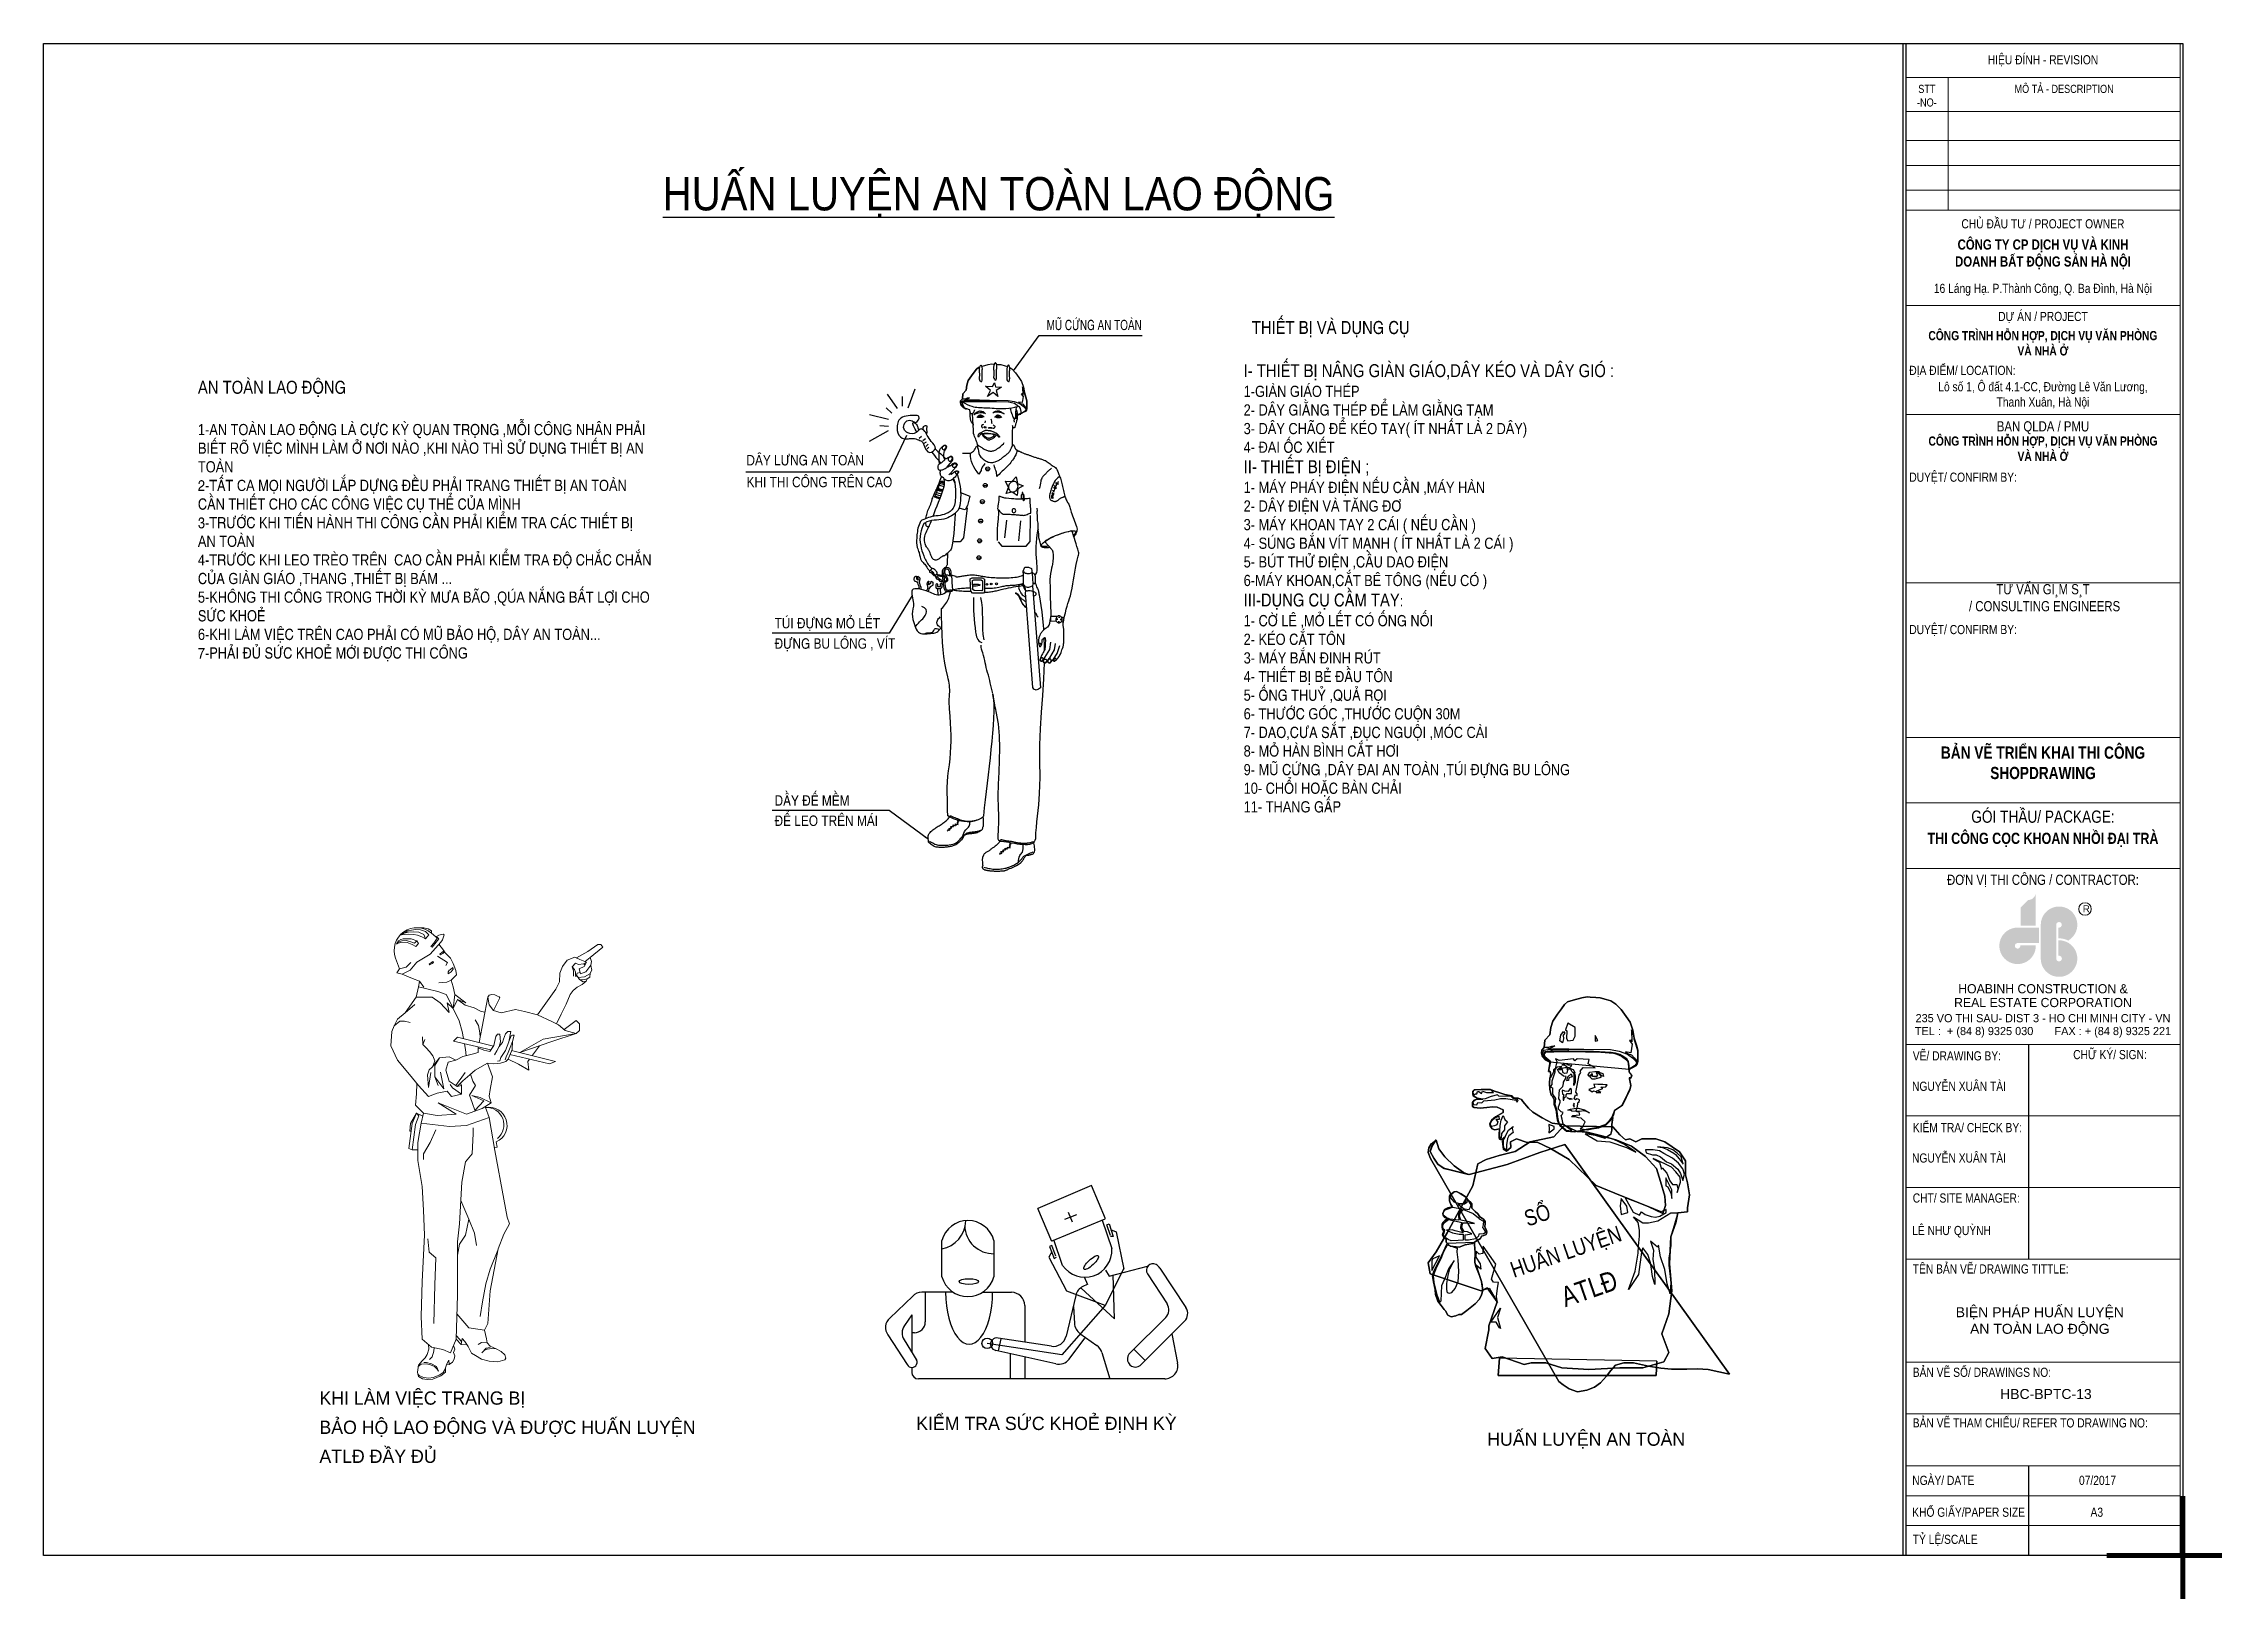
# Model space of a CAD drawing. Header units: millimetres. Extents: x -346728 to 1320345, y -537202 to -385966.
# Drawn here: x 562971 to 642250, y -537202 to -480568 of the extents above; entities that cross this region are included whole.
import ezdxf
from ezdxf.enums import TextEntityAlignment as Align

# ---------------------------------------------------------------- set-up
doc = ezdxf.new("R2010")
doc.units = ezdxf.units.MM
doc.header["$LTSCALE"] = 100
for name, color, linetype, lineweight in [('2-GIONG', 2, 'Continuous', 15), ('Chu text vini xxxxxxxxxxxxxxxxxxxxxxxxxxxxxxxxx', 7, 'Continuous', 15), ('DIM', 5, 'Continuous', 20), ('LINE1', 2, 'Continuous', 13), ('TEXT', 8, 'Continuous', 25), ('TEXT ENGLISL', 7, 'Continuous', 15)]:
    doc.layers.add(name, color=color, linetype=linetype, lineweight=lineweight)
for name, color, linetype in [('3', 3, 'Continuous'), ('4', 4, 'Continuous'), ('KHUNGTEN', 7, 'Continuous'), ('manh', 4, 'Continuous'), ('STAIR', 31, 'Continuous'), ('TEXT_KUMHO', 4, 'Continuous')]:
    doc.layers.add(name, color=color, linetype=linetype)
doc.styles.add('AVANH', font='VHAVAN.TTF', dxfattribs={"width": 0.8})
doc.styles.add('HAI', font='VHARIAL.TTF', dxfattribs={"width": 0.7, "height": 500})
doc.styles.add('KT-ND-.SHX', font='Arial_1.ttf', dxfattribs={"width": 0.8})
doc.styles.add('KT-TEXT-ARIAL', font='Arial_1.ttf')
doc.styles.add('l1', font='VHAVAN.TTF', dxfattribs={"width": 0.8})
doc.styles.add('ROMANS', font='romans', dxfattribs={"bigfont": 'vns'})
doc.styles.add('UNIVER', font='VUNIVER0.TTF', dxfattribs={"height": 300})
doc.styles.add('VnArialNarrowH', font='VHARIALN.TTF')
doc.styles.add('WMF-.VnArial NarrowH0', font='VHARIALN.TTF')
doc.dimstyles.new('1-1', dxfattribs={"dimscale": 0, "dimtxt": 250, "dimasz": 150, "dimexe": 1, "dimexo": 0, "dimgap": 75, "dimtad": 1, "dimdec": 0, "dimzin": 1, "dimdsep": 46, "dimtxsty": 'ROMANS', "dimcen": 2.5, "dimclrd": 4, "dimclre": 4, "dimclrt": 1, "dimadec": 0, "dimazin": 0, "dimtfac": 1, "dimtdec": 0, "dimtmove": 0, "dimatfit": 3, "dimfxl": 1, "dimtolj": 1, "dimtzin": 1, "dimarcsym": 0})

msp = doc.modelspace()

# ---------------------------------------------------------------- texts
at = {"char_height": 363.091, "attachment_point": 5, "style": 'KT-TEXT-ARIAL'}
for s, insert, width in [('\\A1;{\\C7;BIỆN PHÁP HUẤN LUYỆN AN TOÀN LAO ĐỘNG}', (635540.4, -527030.2), 6336.007), ('HBC-BPTC-13', (635762.4, -529665.2), 9711.419)]:
    msp.add_mtext(s, dxfattribs=dict(at, insert=insert, width=width))
at = {"layer": 'LINE1', "style": 'VnArialNarrowH'}
for s, height, p in [('d©y l\xadng an toµn ', 376.605, (588520.5, -495901, 455.8)), ('khi thi c«ng trªn cao', 376.605, (588525.4, -496694.9, 455.8)), ('tói ®ùng má lÕt', 376.605, (589543.9, -501825.2, 455.8)), ('®ùng bu l«ng , vÝt', 376.605, (589543.9, -502566.4, 455.8)), ('dÇy ®Õ mÒm', 376.6, (589543.9, -508272.9, 455.8)), ('®Ó leo trªn m¸i ', 376.605, (589543.9, -509008.7, 455.8))]:
    msp.add_text(s, height=height, dxfattribs=at).set_placement(p)
at = {"layer": 'STAIR', "color": 8, "style": 'HAI', "width": 0.8}
for s, height, p in [('sæ', 582.84, (616828.5, -523307.2, -881.1)), ('huÊn luyÖn ', 582.836, (616327.1, -525170.7, -881.1)), ('ATL§', 728.54, (618175.7, -526163.2, -881.1))]:
    msp.add_text(s, height=height, rotation=19, dxfattribs=at).set_placement(p, align=Align.MIDDLE_LEFT)
at = {"layer": 'TEXT', "color": 170, "ltscale": 0.2, "style": 'l1', "width": 0.9}
msp.add_text('%%UhuÊn luyÖn an toµn lao ®éng', height=1213.276, dxfattribs=at).set_placement((585476.6, -486631.6, -881.1))
at = {"layer": 'TEXT', "style": 'WMF-.VnArial NarrowH0', "width": 0.85}
msp.add_text('mò cøng an toµn', height=371.402, rotation=0.000001, dxfattribs=at).set_placement((599435.9, -490982.5, 455.8))
at = {"layer": 'TEXT', "color": 170, "style": 'AVANH'}
for s, p in [('khi lµm viÖc trang bÞ', (572997, -530050.6, 1792.7)), ('kiÓm tra søc khoÎ ®Þnh kú', (594693.3, -530971.7, 723.2)), ('b¶o hé lao ®éng vµ ®\xadîc huÊn luyÖn', (572997, -531113.4, 1792.7)), ('HUÊN LUYÖN AN TOµN', (615449, -531544.1, -881.1)), ('ATL§ ®Çy ®ñ', (572997, -532167.5, 1792.7))]:
    msp.add_text(s, height=481.963, dxfattribs=at).set_placement(p)
at = {"layer": 'TEXT', "attachment_point": 1, "style": 'WMF-.VnArial NarrowH0'}
for s, insert, char_height, width in [('{\\H1.159x;  thiÕt bÞ vµ dông cô \\P\\H0.9996x;\\PI- thiÕt bÞ n©ng giµn gi¸o,d©y kÐo vµ d©y giã :\\P}1-giµn gi¸o thÐp\\P2- d©y gi»ng thÐp ®Ó lµm gi»ng t¹m\\P3- d©y ch·o ®Ó kÐo tay( Ýt nhÊt lµ 2 d©y)\\P4- ®ai èc xiÕt \\P{\\H1.159x;ii- thiÕt bÞ ®iÖn ;\\P}1- m¸y ph¸y ®iÖn nÕu cÇn ,m¸y hµn \\P2- d©y ®iÖn vµ t¨ng ®¬ \\P3- m¸y khoan tay 2 c¸i ( nÕu cÇn )\\P4- sóng b¾n vÝt m¹nh ( Ýt nhÊt lµ 2 c¸i )\\P5- bót thö ®iÖn ,cÇu dao ®iÖn\\P6-m¸y khoan,c¾t bª t«ng (nÕu cã )\\P{\\H1.159x;iii-dông cô cÇm tay}:\\P1- cê lª ,má lÕt cã èng nèi \\P2- kÐo c¾t t«n\\P3- m¸y b¾n ®inh rót \\P4- thiÕt bÞ bÎ ®Çu t«n \\P5- èng thuû ,qu¶ räi\\P6- th\xadíc gãc ,th\xadíc cuén 30m \\P7- dao,c\xada s¾t ,®ôc nguéi ,mãc cµi \\P8- má hµn b×nh c¾t h¬i\\P9- mò cøng ,d©y ®ai an toµn ,tói ®ùng bu l«ng \\P10- chæi hoÆc bµn ch¶i \\P11- thang gÊp \\P ', (606596.9, -490654.2), 406.027, 17373.7), ('{\\H1.159x;an toµn lao ®éng\\P\\P}1-an toµn lao ®éng lµ cùc kú quan träng ,mçi c«ng nh©n ph¶i biÕt râ viÖc m×nh lµm ë n¬i nµo ,khi nµo th× sö dông thiÕt bÞ an toµn \\P2-tÊt ca mäi ng\xadêi l¾p dùng ®Òu ph¶i trang thiÕt bÞ an toµn cÇn thiÕt cho c¸c c«ng viÖc cô thÓ cña m×nh \\P3-tr\xadíc khi tiÕn hµnh thi c«ng cÇn ph¶i kiÓm tra c¸c thiÕt bÞ an toµn \\P4-tr\xadíc khi leo trÌo trªn  cao cÇn ph¶i kiÓm tra ®é ch¾c ch¾n cña giµn gi¸o ,thang ,thiÕt bÞ b¸m ...\\P5-kh«ng thi c«ng trong thêi kú m\xada b·o ,qóa n¾ng bÊt lîi cho søc khoÎ\\P6-khi lµm viÖc trªn cao ph¶i cã mò b¶o hé, d©y an toµn... \\P7-ph¶i ®ñ søc khoÎ míi ®\xadîc thi c«ng ', (568580.3, -492827.5), 406.0269, 16477.145)]:
    msp.add_mtext(s, dxfattribs=dict(at, insert=insert, char_height=char_height, width=width))

# ---------------------------------------------------------------- blocks, each defined once
blk = doc.blocks.new('LOGO_HB')
at = {"layer": 'TEXT ENGLISL'}
h = blk.add_hatch(color=142, dxfattribs=at)
h.paths.add_polyline_path([(-211, 540), (-319, 432), (-103, 410)])
h.paths.add_polyline_path([(-103, 648, -0.414208), (-211, 540), (-103, 410)])
h.paths.add_polyline_path([(-103, 410), (-319, 432), (-319, 172), (-103, 172)])
for points in [[(192, 183, -2.79063), (224, 144), (224, -12, -0.125559), (365, -44, 1.726912), (-31, 183), (-31, -303, 2.465752), (224, -40), (224, -263, -2.79063), (192, -303)], [(-57, 143), (-364, 143, 2.465942), (-102, -112), (-325, -112, -2.792193), (-364, -80), (-57, -80)]]:
    blk.add_hatch(color=142, dxfattribs=at).paths.add_polyline_path(points)
at = {"layer": 'TEXT ENGLISL', "color": 142}
blk.add_circle((606, 410), 90.1, dxfattribs=at)
at = {"layer": 'TEXT ENGLISL', "color": 142, "insert": (573, 463), "char_height": 101.53, "width": 285.41, "attachment_point": 1}
blk.add_mtext('{\\fVNI-Helve|b0|i0|c0|p2;R}', dxfattribs=at)
blk = doc.blocks.new('LVL-KHUNGTEN')
at = {"color": 1}
blk.add_line((111604, 41093), (111604, 62), dxfattribs=at)
blk.add_lwpolyline([(61073, 41093), (119124, 41093), (119124, 62), (61073, 62)], close=True)
blk.add_lwpolyline([(111534, 41093), (119124, 41093), (119124, 62), (111534, 62)], close=True, dxfattribs=at)
for points in [[(114939, 13934), (114939, 8106)], [(114937, 2499), (114937, 62)]]:
    blk.add_lwpolyline(points)
at = {"layer": 'DEFPOINTS'}
for p, q in [((61073, 41093), (119124, 41093)), ((61073, 62), (61073, 41093)), ((119124, 41093), (119124, 62)), ((119124, 62), (61073, 62))]:
    blk.add_line(p, q, dxfattribs=at)
at = {"layer": 'DEFPOINTS', "color": 3, "const_width": 134}
for points in [[(119124, 1682), (119124, 62), (117056, 62)], [(120185, 62), (119124, 62), (119124, -1115)]]:
    blk.add_lwpolyline(points, dxfattribs=at)
at = {"layer": 'DIM', "color": 1}
blk.add_line((119051, 41093), (119051, 62), dxfattribs=at)
at = {"layer": 'DIM'}
for p, q in [((111604, 40173), (119051, 40173)), ((112753, 40173), (112753, 36577)), ((111604, 39246), (119051, 39246)), ((111604, 38460), (119051, 38460)), ((111604, 37789), (119051, 37789)), ((111604, 37118), (119051, 37118)), ((111604, 36573), (119051, 36573)), ((111604, 33988), (119051, 33988)), ((111604, 31031), (119051, 31031)), ((111604, 26462), (119051, 26462)), ((111604, 22265), (119051, 22265)), ((111604, 20485), (119051, 20485)), ((111604, 18706), (119051, 18706)), ((111604, 13934), (119051, 13934)), ((111604, 11991), (119051, 11991)), ((111604, 10049), (119051, 10049)), ((111604, 8106), (119051, 8106)), ((111604, 5310), (119051, 5310)), ((111604, 3905), (119051, 3905)), ((111604, 2499), (119051, 2499)), ((111604, 1687), (119051, 1687)), ((111604, 874), (119051, 874))]:
    blk.add_line(p, q, dxfattribs=at)
at = {"layer": 'KHUNGTEN', "color": 9}
blk.add_line((119120, 62), (111604, 62), dxfattribs=at)
at = {"layer": 'TEXT_KUMHO', "xscale": 1.886691166340368, "yscale": 1.886691166340368, "zscale": 1.886691166340368, "rotation": 359.9949903384549}
blk.add_blockref('LOGO_HB', (115327, 16834), dxfattribs=at)
at = {"color": 1, "style": 'UNIVER'}
for s, p in [('HOABINH CONSTRUCTION &', (115329, 15444)), ('REAL ESTATE CORPORATION', (115329, 15070))]:
    blk.add_text(s, height=248.79, rotation=359.99499, dxfattribs=at).set_placement(p, align=Align.MIDDLE)
at = {"style": 'UNIVER'}
for s, p in [('TEL :  + (84 8) 9325 030       FAX : + (84 8) 9325 221', (115329, 14269)), ('235 VO THI SAU- DIST 3 - HO CHI MINH CITY - VN', (115329, 14646))]:
    blk.add_text(s, height=221.14, rotation=359.99499, dxfattribs=at).set_placement(p, align=Align.MIDDLE)
at = {"layer": 'Chu text vini xxxxxxxxxxxxxxxxxxxxxxxxxxxxxxxxx', "style": 'KT-ND-.SHX', "width": 0.8}
blk.add_text('HIỆU ĐÍNH - REVISION', height=248.79, rotation=359.99999, dxfattribs=at).set_placement((115329, 40779), align=Align.TOP_CENTER)
for s, height, p in [('ĐỊA ĐIỂM/ LOCATION: ', 248.79, (113184, 32235)), ('DUYỆT/ CONFIRM BY:', 248.79, (113161, 29333)), ('DUYỆT/ CONFIRM BY:', 248.79, (113161, 25198)), ('GÓI THẦU/ PACKAGE:', 331.71, (115329, 20162)), ('ĐƠN VỊ THI CÔNG / CONTRACTOR:', 276.43, (115329, 18408)), ('VẼ/ DRAWING BY:', 248.79, (112993, 13655)), ('CHỮ KÝ/ SIGN:', 248.79, (117148, 13690)), ('NGUYỄN XUÂN TÀI', 248.79, (113050, 12833)), ('KIỂM TRA/ CHECK BY:', 248.79, (113279, 11712)), ('NGUYỄN XUÂN TÀI', 248.79, (113050, 10887)), ('CHT/ SITE MANAGER:', 248.79, (113247, 9770)), ('LÊ NHƯ QUỲNH', 248.79, (112848, 8883))]:
    blk.add_text(s, height=height, rotation=359.99999, dxfattribs=at).set_placement(p, align=Align.MIDDLE)
for s, height, p in [('TÊN BẢN VẼ/ DRAWING TITTLE: ', 248.79, (111795, 7716)), ('BẢN VẼ SỐ/ DRAWINGS NO:', 248.79, (111795, 4911)), ('BẢN VẼ THAM CHIẾU/ REFER TO DRAWING NO:', 248.79, (111795, 3538)), ('NGÀY/ DATE', 248.8, (111781, 1978)), ('07/2017', 248.8, (116306, 1978)), ('KHỔ GIẤY/PAPER SIZE', 248.79, (111781, 1114)), ('A3', 248.8, (116619, 1114)), ('TỶ LỆ/SCALE', 248.79, (111795, 378))]:
    blk.add_text(s, height=height, rotation=359.99999, dxfattribs=at).set_placement(p)
at = {"layer": 'Chu text vini xxxxxxxxxxxxxxxxxxxxxxxxxxxxxxxxx', "attachment_point": 2, "rotation": 359.99999, "style": 'KT-ND-.SHX'}
for s, insert, char_height, width in [('STT\\P-NO-', (112178, 39975), 221.1, 716.18), ('MÔ TẢ - DESCRIPTION', (115902, 39975), 221.14, 4919.11), ('CHỦ ĐẦU TƯ / PROJECT OWNER', (115327, 36327), 248.79, 7447.08), ('{\\C7;16 Láng Hạ. P.Thành Công, Q. Ba Đình, Hà Nội}', (115327, 34575), 248.79, 6486.32), ('DỰ ÁN / PROJECT', (115329, 33813), 248.79, 7447.08), ('{\\fArial|b1|i0|c0|p34;\\C7;CÔNG TRÌNH HỖN HỢP, DỊCH VỤ VĂN PHÒNG VÀ NHÀ Ở}', (115327, 33293), 248.79, 6534.37), ('{\\C7;Lô số 1, Ô đất 4.1-CC, Đường Lê Văn Lương, Thanh Xuân, Hà Nội}', (115329, 31906), 248.79, 6486.32), ('BAN QLDA / PMU', (115329, 30844), 276.43, 5549.75), ('{\\fArial|b1|i0|c163|p34;\\C7;CÔNG TRÌNH HỖN HỢP, DỊCH VỤ VĂN PHÒNG VÀ NHÀ Ở}', (115329, 30432), 248.79, 6401.51), ('TƯ VẤN {\\f.VnArialH|b0|i0|c0|p34;GI¸M S¸T\\P }/ CONSULTING ENGINEERS ', (115329, 26425), 276.43, 5549.75), ('{\\fArial|b1|i0|c163|p34;\\C7;BẢN VẼ TRIỂN KHAI THI CÔNG \\PSHOPDRAWING}', (115329, 22018), 331.71, 7644.93), ('{\\fArial|b1|i0|c163|p34;\\C7;THI CÔNG CỌC KHOAN NHỒI \\fArial|b1|i0|c0|p34;ĐẠI TRÀ}', (115329, 19678), 304.07, 7661.07)]:
    blk.add_mtext(s, dxfattribs=dict(at, insert=insert, char_height=char_height, width=width))
at = {"layer": 'Chu text vini xxxxxxxxxxxxxxxxxxxxxxxxxxxxxxxxx', "color": 2, "insert": (115329, 35779), "char_height": 276.43, "width": 4966.1, "attachment_point": 2, "rotation": 359.99999, "style": 'KT-ND-.SHX'}
blk.add_mtext('{\\fArial|b1|i0|c163|p34;\\C7;CÔNG TY CP DỊCH VỤ VÀ KINH DOANH BẤT ĐỘNG SẢN HÀ NỘI}', dxfattribs=at)

# ---------------------------------------------------------------- linework, layer by layer
at = {"layer": '2-GIONG', "color": 7, "linetype": 'Continuous'}
for p, q in [((576215.7, -512822.7, 1792.7), (575973.5, -512965.7, 1792.7)), ((576083.6, -512910.7, 1792.7), (575973.5, -512965.7, 1792.7)), ((576226.7, -512866.7, 1792.7), (576083.6, -512910.7, 1792.7)), ((576347.8, -512800.7, 1792.7), (576215.7, -512822.7, 1792.7)), ((576413.9, -512855.7, 1792.7), (576226.7, -512866.7, 1792.7)), ((576491, -512778.7, 1792.7), (576347.8, -512800.7, 1792.7)), ((576612.1, -512877.7, 1792.7), (576413.9, -512855.7, 1792.7)), ((576667.1, -512789.7, 1792.7), (576491, -512778.7, 1792.7)), ((576788.3, -512712.6, 1792.7), (576546, -512709.3, 1792.7)), ((576788.3, -512954.7, 1792.7), (576612.1, -512877.7, 1792.7)), ((576854.3, -512844.7, 1792.7), (576667.1, -512789.7, 1792.7)), ((576953.4, -512756.6, 1792.7), (576788.3, -512712.6, 1792.7)), ((576975.4, -512965.7, 1792.7), (576854.3, -512844.7, 1792.7)), ((577074.5, -512822.7, 1792.7), (576953.4, -512756.6, 1792.7)), ((577069.3, -512904.5, 1792.7), (577074.5, -512822.7, 1792.7)), ((577069.3, -512904.5, 1792.7), (577231, -513042.8, 1792.7)), ((575874.4, -513185.8, 1792.7), (575797.3, -513306.8, 1792.7)), ((575797.3, -513306.8, 1792.7), (575863.4, -513229.8, 1792.7)), ((575852.4, -513273.8, 1792.7), (575797.3, -513306.8, 1792.7)), ((576017.5, -513240.8, 1792.7), (575852.4, -513273.8, 1792.7)), ((575863.4, -513229.8, 1792.7), (575995.5, -513185.8, 1792.7)), ((575951.5, -513141.8, 1792.7), (575874.4, -513185.8, 1792.7)), ((576039.5, -513119.8, 1792.7), (575951.5, -513141.8, 1792.7)), ((575973.5, -512965.7, 1792.7), (576083.6, -512954.7, 1792.7)), ((575995.5, -513185.8, 1792.7), (576149.6, -513174.8, 1792.7)), ((576182.7, -513251.8, 1792.7), (576017.5, -513240.8, 1792.7)), ((576204.7, -513108.8, 1792.7), (576039.5, -513119.8, 1792.7)), ((576083.6, -512954.7, 1792.7), (576237.7, -512943.7, 1792.7)), ((576149.6, -513174.8, 1792.7), (576281.8, -513207.8, 1792.7)), ((576369.9, -513317.8, 1792.7), (576182.7, -513251.8, 1792.7)), ((576336.8, -513119.8, 1792.7), (576204.7, -513108.8, 1792.7)), ((576237.7, -512943.7, 1792.7), (576424.9, -512954.7, 1792.7)), ((576281.8, -513207.8, 1792.7), (576457.9, -513273.8, 1792.7)), ((576535, -513185.8, 1792.7), (576336.8, -513119.8, 1792.7)), ((576502, -513394.8, 1792.7), (576369.9, -513317.8, 1792.7)), ((576424.9, -512954.7, 1792.7), (576568, -512976.7, 1792.7)), ((576457.9, -513273.8, 1792.7), (576535, -513185.8, 1792.7)), ((576601.1, -513284.8, 1792.7), (576502, -513394.8, 1792.7)), ((576535, -513185.8, 1792.7), (576601.1, -513284.8, 1792.7)), ((577021.1, -513674.4, 1792.7), (576539.6, -513963.1, 1792.7)), ((576568, -512976.7, 1792.7), (576722.2, -513042.7, 1792.7)), ((576722.2, -513042.7, 1792.7), (576854.3, -513108.8, 1792.7)), ((576854.3, -513108.8, 1792.7), (576788.3, -512954.7, 1792.7)), ((576975.4, -512965.7, 1792.7), (576854.3, -513108.8, 1792.7)), ((577406.3, -513241.3, 1792.7), (577021.1, -513674.4, 1792.7)), ((577153.5, -513275, 1792.7), (577050.2, -513391.1, 1792.7)), ((577050.2, -513391.1, 1792.7), (577101.9, -513416.9, 1792.7)), ((577101.9, -513416.9, 1792.7), (577334.3, -513120.2, 1792.7)), ((577282.6, -513094.4, 1792.7), (577153.5, -513275, 1792.7)), ((577231, -513042.8, 1792.7), (577282.6, -513094.4, 1792.7)), ((577256.8, -513029.9, 1792.7), (577334.3, -512978.2, 1792.7)), ((577334.3, -513120.2, 1792.7), (577256.8, -513029.9, 1792.7)), ((577334.3, -512978.2, 1792.7), (577502.1, -512939.5, 1792.7)), ((577344.4, -513311, 1792.7), (577502.6, -513530.1, 1792.7)), ((577511.7, -513566.3, 1792.7), (577373.8, -513667.3, 1792.7)), ((577373.8, -513667.3, 1792.7), (577401.3, -513694.8, 1792.7)), ((577401.3, -513694.8, 1792.7), (577484.1, -513648.9, 1792.7)), ((577476.3, -513146, 1792.7), (577406.3, -513241.3, 1792.7)), ((577527.9, -512965.3, 1792.7), (577476.3, -513146, 1792.7)), ((577484.1, -513648.9, 1792.7), (577530, -513603, 1792.7)), ((577502.1, -512939.5, 1792.7), (577527.9, -512965.3, 1792.7)), ((577502.6, -513530.1, 1792.7), (577566.8, -513626.3, 1792.7)), ((577530, -513603, 1792.7), (577511.7, -513566.3, 1792.7)), ((577566.8, -513626.3, 1792.7), (577759.4, -513818.8, 1792.7)), ((582344.3, -513808.1, 1792.7), (582755.5, -513573.4, 1792.7)), ((582755.5, -513573.4, 1792.7), (583116.9, -513325, 1792.7)), ((583297.6, -513415.3, 1792.7), (582845.8, -513799.1, 1792.7)), ((583116.9, -513325, 1792.7), (583229.8, -513325, 1792.7)), ((583229.8, -513325, 1792.7), (583297.6, -513415.3, 1792.7)), ((575913.6, -514203.7, 1792.7), (575769.2, -513818.8, 1792.7)), ((575817.3, -514348.1, 1792.7), (575913.6, -514203.7, 1792.7)), ((576009.9, -514396.2, 1792.7), (575817.3, -514348.1, 1792.7)), ((575913.6, -514203.7, 1792.7), (576154.4, -514139.6, 1792.7)), ((576298.8, -514251.9, 1792.7), (576009.9, -514396.2, 1792.7)), ((576009.9, -514396.2, 1792.7), (576379.1, -514556.6, 1792.7)), ((576154.4, -514139.6, 1792.7), (576314.9, -513979.2, 1792.7)), ((576539.6, -513963.1, 1792.7), (576298.8, -514251.9, 1792.7)), ((577125.6, -513933.5, 1792.7), (576987.7, -514034.4, 1792.7)), ((576987.7, -514034.4, 1792.7), (577015.2, -514062, 1792.7)), ((577015.2, -514062, 1792.7), (577098, -514016.1, 1792.7)), ((577098, -514016.1, 1792.7), (577143.9, -513970.2, 1792.7)), ((577143.9, -513970.2, 1792.7), (577125.6, -513933.5, 1792.7)), ((577291, -513749.9, 1792.7), (577658.8, -513970.2, 1792.7)), ((577658.8, -513970.2, 1792.7), (577594.4, -514089.5, 1792.7)), ((577732.3, -514236.4, 1792.7), (577677.1, -514309.8, 1792.7)), ((577677.1, -514309.8, 1792.7), (577677.1, -514383.3, 1792.7)), ((577677.1, -514383.3, 1792.7), (577787.5, -514319, 1792.7)), ((577842.6, -514153.8, 1792.7), (577750.7, -514236.4, 1792.7)), ((577759.4, -513818.8, 1792.7), (577855.7, -514011.3, 1792.7)), ((577787.5, -514319, 1792.7), (577861, -514218, 1792.7)), ((577984.2, -514428.3, 1792.7), (577791.5, -514620.8, 1792.7)), ((577861, -514218, 1792.7), (577842.6, -514153.8, 1792.7)), ((577855.7, -514011.3, 1792.7), (577952.1, -514267.9, 1792.7)), ((577952.1, -514267.9, 1792.7), (577984.2, -514428.3, 1792.7)), ((581721.8, -514678.9, 1792.7), (581738.9, -514363.5, 1792.7)), ((581738.9, -514363.5, 1792.7), (581829.3, -514115.2, 1792.7)), ((581829.3, -514115.2, 1792.7), (582010, -513889.4, 1792.7)), ((582010, -513889.4, 1792.7), (582281.1, -513776.5, 1792.7)), ((582303.7, -514002.3, 1792.7), (582190.7, -514137.7, 1792.7)), ((582190.7, -514137.7, 1792.7), (582273.9, -514230.8, 1792.7)), ((582190.7, -514137.7, 1792.7), (582235.9, -514273.2, 1792.7)), ((582235.9, -514273.2, 1792.7), (582235.9, -514476.3, 1792.7)), ((582273.9, -514230.8, 1792.7), (582307.9, -514321.5, 1792.7)), ((582281.1, -513776.5, 1792.7), (582461.8, -513866.8, 1792.7)), ((582416.6, -514047.4, 1792.7), (582303.7, -514002.3, 1792.7)), ((582307.9, -514321.5, 1792.7), (582307.9, -514412.2, 1792.7)), ((582307.9, -514412.2, 1792.7), (582319.3, -514491.6, 1792.7)), ((582342, -514434.9, 1792.7), (582364.7, -514366.9, 1792.7)), ((582398.7, -514525.6, 1792.7), (582342, -514434.9, 1792.7)), ((582364.7, -514366.9, 1792.7), (582472.8, -514339.8, 1792.7)), ((582637.1, -514491.6, 1792.7), (582398.7, -514525.6, 1792.7)), ((582597.3, -514024.9, 1792.7), (582416.6, -514047.4, 1792.7)), ((582439.2, -514205.5, 1792.7), (582619.9, -514115.2, 1792.7)), ((582484.4, -514386, 1792.7), (582439.2, -514205.5, 1792.7)), ((582461.8, -513866.8, 1792.7), (582710.3, -513957.1, 1792.7)), ((582687.7, -514318.3, 1792.7), (582484.4, -514386, 1792.7)), ((582710.3, -513957.1, 1792.7), (582597.3, -514024.9, 1792.7)), ((582597.3, -514024.9, 1792.7), (582653.3, -514056.8, 1792.7)), ((582619.9, -514115.2, 1792.7), (582710.3, -513957.1, 1792.7)), ((582830, -514389.5, 1792.7), (582637.1, -514491.6, 1792.7)), ((582845.8, -513799.1, 1792.7), (582660.4, -513939, 1792.7)), ((582868.4, -514070, 1792.7), (582687.7, -514318.3, 1792.7)), ((582830, -514503, 1792.7), (582727.8, -514571, 1792.7)), ((582898.1, -514253.4, 1792.7), (582830, -514389.5, 1792.7)), ((582841.3, -514366.8, 1792.7), (582830, -514503, 1792.7)), ((582845.8, -513799.1, 1792.7), (582891, -513934.6, 1792.7)), ((582860.6, -514080.8, 1792.7), (582898.1, -514253.4, 1792.7)), ((582891, -513934.6, 1792.7), (582868.4, -514070, 1792.7)), ((576511.2, -515233.2, 1792.7), (576114.2, -515799.7, 1792.7)), ((576379.1, -514556.6, 1792.7), (576635.9, -514652.9, 1792.7)), ((576511.2, -515233.2, 1792.7), (576603.9, -514862.8, 1792.7)), ((577090.3, -515233.2, 1792.7), (576511.2, -515233.2, 1792.7)), ((576641.5, -514660.7, 1792.7), (576603.9, -514862.8, 1792.7)), ((576603.9, -514862.8, 1792.7), (576905, -514932.3, 1792.7)), ((576635.9, -514652.9, 1792.7), (576796.4, -514877.4, 1792.7)), ((576905, -514932.3, 1792.7), (577298.8, -515024.9, 1792.7)), ((577391.5, -515441.6, 1792.7), (577090.3, -515233.2, 1792.7)), ((577298.8, -515024.9, 1792.7), (577600, -515140.6, 1792.7)), ((577631, -514684.9, 1792.7), (577342.1, -514717, 1792.7)), ((577600, -515140.6, 1792.7), (577715.8, -515349, 1792.7)), ((577791.5, -514620.8, 1792.7), (577631, -514684.9, 1792.7)), ((577791.5, -514620.8, 1792.7), (577854.8, -514862.8, 1792.7)), ((577854.8, -514862.8, 1792.7), (577924.3, -515140.6, 1792.7)), ((577924.3, -515140.6, 1792.7), (577854.8, -515649.9, 1792.7)), ((578318.1, -515441.6, 1792.7), (577924.3, -515140.6, 1792.7)), ((578801.8, -516883.2, 1792.7), (579123.7, -515238.3, 1792.7)), ((579123.7, -515238.3, 1792.7), (579171.2, -515162.9, 1792.7)), ((579123.7, -515238.3, 1792.7), (579163.9, -515519, 1792.7)), ((579171.2, -515162.9, 1792.7), (579267.7, -515138.8, 1792.7)), ((579267.7, -515138.8, 1792.7), (579380.4, -515146.8, 1792.7)), ((579557.3, -515259.4, 1792.7), (579324.4, -515719.5, 1792.7)), ((579380.4, -515146.8, 1792.7), (579476.9, -515195.1, 1792.7)), ((579476.9, -515195.1, 1792.7), (579533.2, -515227.2, 1792.7)), ((579533.2, -515227.2, 1792.7), (579557.3, -515259.4, 1792.7)), ((580920.9, -515877.8, 1792.7), (581588.2, -514945.9, 1792.7)), ((581588.2, -514945.9, 1792.7), (581721.8, -514678.9, 1792.7)), ((581964, -515484.4, 1792.7), (582115, -515138.1, 1792.7)), ((582115, -515138.1, 1792.7), (582217.1, -514990.7, 1792.7)), ((582217.1, -514990.7, 1792.7), (582364.7, -514877.2, 1792.7)), ((582364.7, -514877.2, 1792.7), (582546.3, -514775.2, 1792.7)), ((582455.5, -514593.7, 1792.7), (582398.7, -514525.6, 1792.7)), ((582580.3, -514673.1, 1792.7), (582455.5, -514593.7, 1792.7)), ((582569, -514605, 1792.7), (582455.5, -514593.7, 1792.7)), ((582546.3, -514775.2, 1792.7), (582693.8, -514650.4, 1792.7)), ((582727.8, -514571, 1792.7), (582569, -514605, 1792.7)), ((582693.8, -514650.4, 1792.7), (582580.3, -514673.1, 1792.7)), ((582727.8, -514571, 1792.7), (582693.8, -514650.4, 1792.7)), ((575833.4, -516040.3, 1792.7), (575713, -516280.9, 1792.7)), ((575713, -516280.9, 1792.7), (575925.1, -516103.5, 1792.7)), ((576114.2, -515799.7, 1792.7), (575833.4, -516040.3, 1792.7)), ((575925.1, -516103.5, 1792.7), (576095.6, -516103.5, 1792.7)), ((576095.6, -516103.5, 1792.7), (576300.3, -516154.6, 1792.7)), ((576114.2, -515799.7, 1792.7), (576465.4, -515503.8, 1792.7)), ((577715.8, -515788.8, 1792.7), (577391.5, -515441.6, 1792.7)), ((577854.8, -515649.9, 1792.7), (577646.3, -515441.6, 1792.7)), ((577646.3, -515441.6, 1792.7), (577715.8, -515788.8, 1792.7)), ((577715.8, -515349, 1792.7), (577854.8, -515649.9, 1792.7)), ((577854.8, -515649.9, 1792.7), (578016.9, -515325.8, 1792.7)), ((577854.8, -515649.9, 1792.7), (578076.2, -516098.9, 1792.7)), ((578016.9, -515325.8, 1792.7), (578318.1, -515441.6, 1792.7)), ((578016.9, -515325.8, 1792.7), (578294.1, -515522.4, 1792.7)), ((578076.2, -516098.9, 1792.7), (578192.6, -516480.6, 1792.7)), ((578294.1, -515522.4, 1792.7), (578626.3, -515623.4, 1792.7)), ((578626.3, -515623.4, 1792.7), (578871.8, -515753.3, 1792.7)), ((578658.4, -516053.6, 1792.7), (578774.8, -516267.1, 1792.7)), ((578871.8, -515753.3, 1792.7), (579017.4, -515781.8, 1792.7)), ((579163.9, -515519, 1792.7), (579324.4, -515719.5, 1792.7)), ((579324.4, -515719.5, 1792.7), (579605.3, -515799.7, 1792.7)), ((579605.3, -515799.7, 1792.7), (580126.9, -515679.4, 1792.7)), ((580126.9, -515679.4, 1792.7), (580447.9, -515759.6, 1792.7)), ((580447.9, -515759.6, 1792.7), (580929.4, -515879.9, 1792.7)), ((580929.4, -515879.9, 1792.7), (581451.1, -516120.5, 1792.7)), ((581617.8, -516203.8, 1792.7), (581782.9, -515853.1, 1792.7)), ((581782.9, -515853.1, 1792.7), (581964, -515484.4, 1792.7)), ((582333.9, -516080.4, 1792.7), (581889.2, -516405.2, 1792.7)), ((582454.3, -516200.7, 1792.7), (582333.9, -516080.4, 1792.7)), ((575632.7, -516481.4, 1792.7), (575592.6, -517002.7, 1792.7)), ((575713, -516280.9, 1792.7), (575632.7, -516481.4, 1792.7)), ((576760.9, -516955.8, 1792.7), (576743.9, -516683.1, 1792.7)), ((576760.9, -516955.8, 1792.7), (576829.2, -516768.3, 1792.7)), ((577876.6, -516834.5, 1792.7), (578022, -516689.2, 1792.7)), ((579227.6, -517155.1, 1792.7), (577876.6, -516834.5, 1792.7)), ((579326.6, -517013.8, 1792.7), (578022, -516689.2, 1792.7)), ((578192.6, -516480.6, 1792.7), (578236.7, -516742.6, 1792.7)), ((578774.8, -516267.1, 1792.7), (578833, -516525.9, 1792.7)), ((578833, -516525.9, 1792.7), (578838.1, -516697.7, 1792.7)), ((579342.2, -516991.6, 1792.7), (579406.4, -516670.5, 1792.7)), ((579406.4, -516670.5, 1792.7), (579470.7, -516584.9, 1792.7)), ((579470.7, -516584.9, 1792.7), (579556.4, -516584.9, 1792.7)), ((579577.8, -516863.2, 1792.7), (579535, -517034.4, 1792.7)), ((579653.2, -516886.8, 1792.7), (579535, -517034.4, 1792.7)), ((579556.4, -516584.9, 1792.7), (579577.8, -516863.2, 1792.7)), ((579686.4, -516765.3, 1792.7), (579653.2, -516886.8, 1792.7)), ((579763.7, -516566.6, 1792.7), (579686.4, -516765.3, 1792.7)), ((579841.1, -516478.2, 1792.7), (579763.7, -516566.6, 1792.7)), ((579763.7, -517173.9, 1792.7), (579885.3, -516853.6, 1792.7)), ((579951.6, -516478.2, 1792.7), (579841.1, -516478.2, 1792.7)), ((579885.3, -516853.6, 1792.7), (579951.6, -516478.2, 1792.7)), ((579886.6, -516846.3, 1792.7), (579968.6, -516636.7, 1792.7)), ((580019.2, -516847.4, 1792.7), (579934.9, -517066.5, 1792.7)), ((579968.6, -516636.7, 1792.7), (580019.2, -516611.4, 1792.7)), ((580002.3, -517133.9, 1792.7), (580019.2, -516847.4, 1792.7)), ((580019.2, -516611.4, 1792.7), (580078.2, -516611.4, 1792.7)), ((580078.2, -516611.4, 1792.7), (580019.2, -516847.4, 1792.7)), ((581130.1, -516762.1, 1792.7), (580287.4, -517243.3, 1792.7)), ((580287.4, -517243.3, 1792.7), (581451.1, -516842.3, 1792.7)), ((582333.9, -516561.6, 1792.7), (581130.1, -516762.1, 1792.7)), ((581451.1, -516120.5, 1792.7), (581691.9, -516240.8, 1792.7)), ((581451.1, -516842.3, 1792.7), (582333.9, -516561.6, 1792.7)), ((581691.9, -516240.8, 1792.7), (581932.6, -516441.3, 1792.7)), ((581932.6, -516441.3, 1792.7), (582333.9, -516561.6, 1792.7)), ((582333.9, -516561.6, 1792.7), (582454.3, -516441.3, 1792.7)), ((582454.3, -516441.3, 1792.7), (582454.3, -516200.7, 1792.7)), ((575592.6, -517002.7, 1792.7), (575833.4, -517524, 1792.7)), ((575833.4, -517524, 1792.7), (576274.8, -518045.3, 1792.7)), ((576880.3, -517075.2, 1792.7), (576760.9, -516955.8, 1792.7)), ((576999.7, -517211.5, 1792.7), (576880.3, -517075.2, 1792.7)), ((577119.2, -517365, 1792.7), (576999.7, -517211.5, 1792.7)), ((577187.4, -517654.8, 1792.7), (577102.1, -517774.1, 1792.7)), ((577187.4, -517552.5, 1792.7), (577119.2, -517365, 1792.7)), ((577120.5, -517748.3, 1792.7), (577187.4, -517552.5, 1792.7)), ((577358.2, -517443.8, 1792.7), (577187.4, -517654.8, 1792.7)), ((577358.2, -517443.8, 1792.7), (577197.7, -517724.5, 1792.7)), ((577719.3, -517403.7, 1792.7), (577358.2, -517443.8, 1792.7)), ((577598.9, -517884.9, 1792.7), (577679.2, -517604.2, 1792.7)), ((577679.2, -517604.2, 1792.7), (577960.1, -517524, 1792.7)), ((577960.1, -517524, 1792.7), (577719.3, -517403.7, 1792.7)), ((577960.1, -517524, 1792.7), (578206.9, -517398.3, 1792.7)), ((578206.9, -517398.3, 1792.7), (578549.6, -517312.7, 1792.7)), ((578267.8, -516927.3, 1792.7), (578302.6, -517134, 1792.7)), ((578302.6, -517134, 1792.7), (578337, -517365.8, 1792.7)), ((578549.6, -517312.7, 1792.7), (578763.8, -517248.5, 1792.7)), ((579106.5, -517633.8, 1792.7), (578656.7, -517890.7, 1792.7)), ((578763.8, -517077.2, 1792.7), (578769.8, -517046.5, 1792.7)), ((578763.8, -517077.2, 1792.7), (578978, -517162.9, 1792.7)), ((578763.8, -517248.5, 1792.7), (578763.8, -517077.2, 1792.7)), ((578978, -517162.9, 1792.7), (579192.2, -517205.7, 1792.7)), ((579342.2, -517655.2, 1792.7), (579106.5, -517633.8, 1792.7)), ((579106.5, -517633.8, 1792.7), (579285.9, -518136.6, 1792.7)), ((579192.2, -517205.7, 1792.7), (579342.2, -516991.6, 1792.7)), ((579577.8, -517633.8, 1792.7), (579342.2, -517655.2, 1792.7)), ((579449.3, -517184.3, 1792.7), (579363.6, -517334.1, 1792.7)), ((579535, -517034.4, 1792.7), (579449.3, -517184.3, 1792.7)), ((579476.5, -517560.3, 1792.7), (579553.8, -517549.3, 1792.7)), ((579553.8, -517549.3, 1792.7), (579587, -517427.8, 1792.7)), ((579770.6, -517569.6, 1792.7), (579577.8, -517633.8, 1792.7)), ((579587, -517427.8, 1792.7), (579763.7, -517173.9, 1792.7)), ((579783.1, -517403.6, 1792.7), (579749.3, -517513.1, 1792.7)), ((579856.3, -517484, 1792.7), (579770.6, -517569.6, 1792.7)), ((579859, -517243.5, 1792.7), (579783.1, -517403.6, 1792.7)), ((579856.3, -517484, 1792.7), (580002.3, -517133.9, 1792.7)), ((580235.5, -517670.3, 1792.7), (579856.3, -517484, 1792.7)), ((579934.9, -517066.5, 1792.7), (579859, -517243.5, 1792.7)), ((581365.9, -517662.6, 1792.7), (579924.5, -517320.5, 1792.7)), ((581584, -517575.4, 1792.7), (579984.2, -517177.4, 1792.7)), ((580606, -517883.9, 1792.7), (580235.5, -517670.3, 1792.7)), ((580638.1, -517489.9, 1792.7), (580577.5, -517570.6, 1792.7)), ((580577.5, -517570.6, 1792.7), (580606, -517883.9, 1792.7)), ((580748.4, -517342.8, 1792.7), (580732.8, -517363.7, 1792.7)), ((580994.6, -516999.6, 1792.7), (580748.4, -517342.8, 1792.7)), ((581584, -517575.4, 1792.7), (581365.9, -517662.6, 1792.7)), ((576274.8, -518045.3, 1792.7), (576595.8, -518446.3, 1792.7)), ((576530.1, -518751.2, 1792.7), (576534.6, -518369.9, 1792.7)), ((576595.8, -518446.3, 1792.7), (576956.9, -518847.3, 1792.7)), ((576982.7, -517876.4, 1792.7), (576931.5, -518063.9, 1792.7)), ((576931.5, -518063.9, 1792.7), (576965.6, -518524.2, 1792.7)), ((576965.6, -518524.2, 1792.7), (577050.9, -517978.7, 1792.7)), ((577102.1, -517774.1, 1792.7), (576982.7, -517876.4, 1792.7)), ((577197.7, -517724.5, 1792.7), (577197.7, -518125.5, 1792.7)), ((577197.7, -518125.5, 1792.7), (577313.4, -518449.2, 1792.7)), ((577197.7, -518125.5, 1792.7), (577518.7, -518566.6, 1792.7)), ((577518.7, -518566.6, 1792.7), (577398.3, -517965.1, 1792.7)), ((577719.3, -518285.9, 1792.7), (577598.9, -517884.9, 1792.7)), ((578000.2, -518486.4, 1792.7), (577719.3, -518285.9, 1792.7)), ((577837.6, -518535.4, 1792.7), (577750.7, -518405.2, 1792.7)), ((578292.6, -517976.3, 1792.7), (577952.7, -518452.5, 1792.7)), ((578206.9, -518276, 1792.7), (578000.2, -518486.4, 1792.7)), ((578160.7, -518446.3, 1792.7), (578000.2, -518486.4, 1792.7)), ((578160.7, -518446.3, 1792.7), (578122.5, -518361.9, 1792.7)), ((578160.7, -518767.1, 1792.7), (578160.7, -518446.3, 1792.7)), ((578463.9, -518061.9, 1792.7), (578206.9, -518276, 1792.7)), ((578671.3, -518440.7, 1792.7), (578457.8, -518803, 1792.7)), ((578656.7, -517890.7, 1792.7), (578463.9, -518061.9, 1792.7)), ((578488.3, -518040.3, 1792.7), (578574.3, -518285.4, 1792.7)), ((578574.3, -518285.4, 1792.7), (578671.3, -518440.7, 1792.7)), ((579285.9, -518136.6, 1792.7), (579208.2, -518589.5, 1792.7)), ((576491.3, -519158.7, 1792.7), (576530.1, -518751.2, 1792.7)), ((576782.4, -519449.9, 1792.7), (576491.3, -519158.7, 1792.7)), ((576956.9, -518847.3, 1792.7), (577277.9, -518727, 1792.7)), ((577277.9, -518727, 1792.7), (577639.1, -518646.8, 1792.7)), ((578341.4, -519488.7, 1792.7), (577312.8, -519081.1, 1792.7)), ((577312.8, -519081.1, 1792.7), (577972.7, -519488.7, 1792.7)), ((577639.1, -518646.8, 1792.7), (577799.6, -518847.3, 1792.7)), ((577799.6, -518847.3, 1792.7), (578160.7, -518767.1, 1792.7)), ((578160.7, -518767.1, 1792.7), (577837.6, -518535.4, 1792.7)), ((578457.8, -518803, 1792.7), (578554.9, -519068.2, 1792.7)), ((578846, -518887, 1792.7), (578541.9, -518815.9, 1792.7)), ((578541.9, -518815.9, 1792.7), (578968.9, -519010, 1792.7)), ((578554.9, -519068.2, 1792.7), (578662.4, -519376.9, 1792.7)), ((578968.9, -519010, 1792.7), (578651.9, -519352.8, 1792.7)), ((579247.1, -519081.1, 1792.7), (578846, -518887, 1792.7)), ((579247.1, -519081.1, 1792.7), (578917.1, -519288.1, 1792.7)), ((579163, -519611.6, 1792.7), (579035.9, -519246.8, 1792.7)), ((579208.2, -518589.5, 1792.7), (579163, -518835.3, 1792.7)), ((579163, -518835.3, 1792.7), (579247.1, -519081.1, 1792.7)), ((576368.4, -519831.5, 1792.7), (576251.9, -520737.2, 1792.7)), ((576303.7, -519831.5, 1792.7), (576284.3, -520103.2, 1792.7)), ((576523.6, -519449.9, 1792.7), (576303.7, -519831.5, 1792.7)), ((576523.6, -519449.9, 1792.7), (576368.4, -519831.5, 1792.7)), ((576368.4, -520788.9, 1792.7), (576491.3, -519863.9, 1792.7)), ((576491.3, -519863.9, 1792.7), (576607.7, -519553.4, 1792.7)), ((576757.4, -519559.5, 1792.7), (576523.6, -519449.9, 1792.7)), ((576607.7, -519553.4, 1792.7), (576523.6, -519449.9, 1792.7)), ((576698.3, -519818.6, 1792.7), (576575.4, -520517.2, 1792.7)), ((576782.4, -519449.9, 1792.7), (576698.3, -519818.6, 1792.7)), ((576698.3, -519818.6, 1792.7), (577726.8, -519941.5, 1792.7)), ((577274, -519533.9, 1792.7), (576782.4, -519449.9, 1792.7)), ((577235.2, -520064.4, 1792.7), (577028.2, -520517.2, 1792.7)), ((577972.7, -519488.7, 1792.7), (577274, -519533.9, 1792.7)), ((577726.8, -519941.5, 1792.7), (578341.4, -519902.7, 1792.7)), ((578917.1, -519288.1, 1792.7), (578341.4, -519488.7, 1792.7)), ((578341.4, -519902.7, 1792.7), (579163, -519611.6, 1792.7)), ((578587.2, -520187.3, 1792.7), (578587.2, -519986.8, 1792.7)), ((579163, -519611.6, 1792.7), (579370, -520808.3, 1792.7)), ((576251.9, -520737.2, 1792.7), (576368.4, -520788.9, 1792.7)), ((576284.3, -520103.2, 1792.7), (576332.6, -520109.4, 1792.7)), ((576368.4, -520788.9, 1792.7), (576575.4, -520788.9, 1792.7)), ((576575.4, -520517.2, 1792.7), (576575.4, -521177.1, 1792.7)), ((577028.2, -520517.2, 1792.7), (576782.4, -520931.2, 1792.7)), ((578548.4, -520931.2, 1792.7), (578587.2, -520187.3, 1792.7)), ((579454.1, -520685.4, 1792.7), (579351.8, -520703.1, 1792.7)), ((579370, -520808.3, 1792.7), (579699.9, -522574.4, 1792.7)), ((579421.7, -520497.8, 1792.7), (579454.1, -520685.4, 1792.7)), ((576575.4, -521177.1, 1792.7), (576737.1, -522121.5, 1792.7)), ((576782.4, -520931.2, 1792.7), (576782.4, -521138.3, 1792.7)), ((578179.7, -521959.8, 1792.7), (578302.6, -521215.9, 1792.7)), ((578302.6, -521215.9, 1792.7), (578548.4, -520931.2, 1792.7)), ((576737.1, -522121.5, 1792.7), (576782.4, -522981.9, 1792.7)), ((578095.6, -523480, 1792.7), (578179.7, -521959.8, 1792.7)), ((576782.4, -522981.9, 1792.7), (576821.2, -523887.6, 1792.7)), ((578143, -522622.9, 1792.7), (578425.5, -523311.8, 1792.7)), ((579699.9, -522574.4, 1792.7), (579822.8, -523234.2, 1792.7)), ((579822.8, -523234.2, 1792.7), (579906.9, -523480, 1792.7)), ((576821.2, -523887.6, 1792.7), (576737.1, -525576, 1792.7)), ((576989.4, -524508.6, 1792.7), (576944.1, -524017, 1792.7)), ((578011.5, -524133.4, 1792.7), (578095.6, -523480, 1792.7)), ((578302.6, -523887.6, 1792.7), (578095.6, -524217.5, 1792.7)), ((578425.5, -523311.8, 1792.7), (578302.6, -523887.6, 1792.7)), ((578425.5, -523311.8, 1792.7), (578632.5, -523809.9, 1792.7)), ((578632.5, -523809.9, 1792.7), (578710.1, -524262.8, 1792.7)), ((579699.9, -523848.8, 1792.7), (579492.9, -524385.7, 1792.7)), ((579906.9, -523480, 1792.7), (579699.9, -523848.8, 1792.7)), ((577235.2, -524715.6, 1792.7), (576989.4, -524508.6, 1792.7)), ((577235.2, -524715.6, 1792.7), (577196.4, -525698.9, 1792.7)), ((578011.5, -526067.6, 1792.7), (578011.5, -524133.4, 1792.7)), ((578095.6, -524217.5, 1792.7), (578011.5, -524611.4, 1792.7)), ((579492.9, -524385.7, 1792.7), (579208.2, -525905.9, 1792.7)), ((579484.5, -524430.2, 1792.7), (579208.2, -525123.1, 1792.7)), ((576737.1, -525576, 1792.7), (576698.3, -526850.4, 1792.7)), ((579208.2, -525123.1, 1792.7), (579046.5, -525660.1, 1792.7)), ((577196.4, -525698.9, 1792.7), (577151.1, -527096.2, 1792.7)), ((577972.7, -527671.9, 1792.7), (578011.5, -526067.6, 1792.7)), ((578923.6, -526313.4, 1792.7), (578839.5, -526850.4, 1792.7)), ((579046.5, -525660.1, 1792.7), (578923.6, -526313.4, 1792.7)), ((579208.2, -525905.9, 1792.7), (579124.1, -527096.2, 1792.7)), ((576698.3, -526850.4, 1792.7), (576737.1, -527671.9, 1792.7)), ((578425.5, -527257.9, 1792.7), (577994.9, -526751.4, 1792.7)), ((579124.1, -527096.2, 1792.7), (579001.2, -527342, 1792.7)), ((576737.1, -527671.9, 1792.7), (577067, -527956.6, 1792.7)), ((576970, -528034.2, 1792.7), (576964.6, -527868.2, 1792.7)), ((577067, -527956.6, 1792.7), (577481, -528040.7, 1792.7)), ((577168.9, -527977.3, 1792.7), (577157.6, -528105.3, 1792.7)), ((577765.7, -528163.6, 1792.7), (577972.7, -527671.9, 1792.7)), ((577875.1, -527903.6, 1792.7), (577914.4, -528034.2, 1792.7)), ((578147.3, -527859.5, 1792.7), (577972.7, -527671.9, 1792.7)), ((578165.4, -527756.9, 1792.7), (577975.7, -527546, 1792.7)), ((578186.1, -527639.6, 1792.7), (578147.3, -527859.5, 1792.7)), ((578147.3, -527859.5, 1792.7), (578364.7, -527875.3, 1792.7)), ((578289.6, -527756, 1792.7), (578186.1, -527639.6, 1792.7)), ((578399.6, -527930.7, 1792.7), (578289.6, -527756, 1792.7)), ((578529, -528176.5, 1792.7), (578399.6, -527930.7, 1792.7)), ((579001.2, -527342, 1792.7), (578425.5, -527257.9, 1792.7)), ((578884.8, -527794.8, 1792.7), (578768.4, -527859.5, 1792.7)), ((579098.3, -527807.8, 1792.7), (578884.8, -527794.8, 1792.7)), ((578897.7, -528163.6, 1792.7), (579059.5, -527995.4, 1792.7)), ((579001.2, -527342, 1792.7), (579072.4, -527652.5, 1792.7)), ((579059.5, -527995.4, 1792.7), (579201.8, -527969.5, 1792.7)), ((579072.4, -527652.5, 1792.7), (579098.3, -527807.8, 1792.7)), ((579098.3, -527807.8, 1792.7), (579201.8, -527917.7, 1792.7)), ((579201.8, -527917.7, 1792.7), (579428.2, -528021.3, 1792.7)), ((576568.9, -528868.7, 1792.7), (576594.8, -528616.4, 1792.7)), ((576589.5, -528667.6, 1792.7), (576698.3, -528577.6, 1792.7)), ((576594.8, -528616.4, 1792.7), (576730.6, -528454.7, 1792.7)), ((576698.3, -528577.6, 1792.7), (576892.3, -528571.1, 1792.7)), ((576730.6, -528454.7, 1792.7), (576847.1, -528344.7, 1792.7)), ((576892.3, -528519.4, 1792.7), (576795.3, -528519.4, 1792.7)), ((576847.1, -528344.7, 1792.7), (576918.2, -528221.8, 1792.7)), ((577067, -528571.1, 1792.7), (576892.3, -528519.4, 1792.7)), ((576892.3, -528571.1, 1792.7), (577041.1, -528603.5, 1792.7)), ((576918.2, -528221.8, 1792.7), (576970, -528034.2, 1792.7)), ((577092.9, -528305.9, 1792.7), (576995.9, -528409.4, 1792.7)), ((577041.1, -528603.5, 1792.7), (577183.5, -528668.2, 1792.7)), ((577254.6, -528668.2, 1792.7), (577067, -528571.1, 1792.7)), ((577157.6, -528105.3, 1792.7), (577092.9, -528305.9, 1792.7)), ((577183.5, -528668.2, 1792.7), (577280.5, -528765.2, 1792.7)), ((577332.2, -528829.9, 1792.7), (577254.6, -528668.2, 1792.7)), ((577280.5, -528765.2, 1792.7), (577332.2, -528829.9, 1792.7)), ((577481, -528040.7, 1792.7), (577765.7, -528163.6, 1792.7)), ((577578.1, -528739.3, 1792.7), (577494, -528881.6, 1792.7)), ((577629.8, -528571.1, 1792.7), (577578.1, -528707, 1792.7)), ((577578.1, -528707, 1792.7), (577578.1, -528868.7, 1792.7)), ((577713.9, -528590.5, 1792.7), (577629, -528573.2, 1792.7)), ((577701, -528428.8, 1792.7), (577629.8, -528571.1, 1792.7)), ((577713.9, -528590.5, 1792.7), (577701, -528428.8, 1792.7)), ((577836.8, -528506.4, 1792.7), (577713.9, -528590.5, 1792.7)), ((577901.5, -528396.5, 1792.7), (577836.8, -528506.4, 1792.7)), ((577914.4, -528034.2, 1792.7), (577875.6, -528157.1, 1792.7)), ((577875.6, -528157.1, 1792.7), (577914.4, -528280, 1792.7)), ((577914.4, -528280, 1792.7), (577901.5, -528396.5, 1792.7)), ((578671.3, -528260.6, 1792.7), (578529, -528176.5, 1792.7)), ((578884.8, -528390, 1792.7), (578671.3, -528260.6, 1792.7)), ((579163, -528467.6, 1792.7), (578884.8, -528390, 1792.7)), ((578988.3, -528085.9, 1792.7), (578897.7, -528163.6, 1792.7)), ((579098.3, -528034.2, 1792.7), (578988.3, -528085.9, 1792.7)), ((579266.5, -528008.3, 1792.7), (579098.3, -528034.2, 1792.7)), ((579479.9, -528493.5, 1792.7), (579163, -528467.6, 1792.7)), ((579428.2, -528021.3, 1792.7), (579266.5, -528008.3, 1792.7)), ((579428.2, -528021.3, 1792.7), (579609.3, -528111.8, 1792.7)), ((579732.2, -528415.9, 1792.7), (579479.9, -528493.5, 1792.7)), ((579609.3, -528111.8, 1792.7), (579732.2, -528234.7, 1792.7)), ((579732.2, -528234.7, 1792.7), (579771, -528364.1, 1792.7)), ((579771, -528364.1, 1792.7), (579732.2, -528415.9, 1792.7)), ((576594.8, -529030.4, 1792.7), (576568.9, -528868.7, 1792.7)), ((576620.7, -528991.6, 1792.7), (576579.9, -528937.2, 1792.7)), ((576743.6, -529114.5, 1792.7), (576594.8, -529030.4, 1792.7)), ((576782.4, -529062.8, 1792.7), (576620.7, -528991.6, 1792.7)), ((576918.2, -529140.4, 1792.7), (576743.6, -529114.5, 1792.7)), ((576970, -529088.6, 1792.7), (576782.4, -529062.8, 1792.7)), ((577118.8, -529127.4, 1792.7), (576918.2, -529140.4, 1792.7)), ((577131.7, -529062.8, 1792.7), (576970, -529088.6, 1792.7)), ((577416.3, -529004.5, 1792.7), (577118.8, -529127.4, 1792.7)), ((577345.2, -528978.7, 1792.7), (577131.7, -529062.8, 1792.7)), ((577494, -528881.6, 1792.7), (577345.2, -528978.7, 1792.7)), ((577578.1, -528868.7, 1792.7), (577416.3, -529004.5, 1792.7))]:
    msp.add_line(p, q, dxfattribs=at)
for centre, radius, start, end in [((576537.8, -513530.3, 1792.7), 821, 49.663877, 200.568613), ((579161.7, -519893, 1792.7), 658.4, 293.258865, 101.020739), ((579072.3, -519876.5, 1792.7), 630.8, 308.742015, 93.305861)]:
    msp.add_arc(centre, radius, start, end, dxfattribs=at)
at = {"layer": '3'}
for p, q in [((601061.5, -522078.3, 723.2), (599108.6, -522914.7, 723.2)), ((601573.1, -523299.6, 723.2), (601061.5, -522078.3, 723.2)), ((599105.3, -522906.9, 723.2), (599611.2, -524111, 723.2)), ((600100.6, -523300.4, 723.2), (600527.9, -523135.1, 723.2)), ((600222.4, -523057.1, 723.2), (600358.4, -523400.6, 723.2)), ((599631.1, -524091.1, 723.2), (601564.1, -523294.5, 723.2)), ((601451.2, -523341, 723.2), (601804.5, -524378.1, 723.2)), ((601755.4, -523902.6, 723.2), (601619.6, -523512.1, 723.2)), ((601625.3, -523506.4, 723.2), (601707.7, -523475.7, 723.2)), ((601702, -523481.4, 723.2), (601851.1, -523932.6, 723.2)), ((601851.1, -523932.6, 723.2), (601751.2, -523941.7, 723.2)), ((601759.1, -523685.4, 723.2), (601967.9, -523767.2, 723.2)), ((601967.9, -523767.2, 723.2), (602236.9, -525121.5, 723.2)), ((595627.9, -525399.1, 723.2), (595627.9, -524077.2, 723.2)), ((597516.6, -524077.2, 723.2), (597516.6, -525399.1, 723.2)), ((599624.9, -524489.3, 723.2), (599513.6, -524683.9, 723.2)), ((599513.6, -524683.9, 723.2), (600153.6, -525907.5, 723.2)), ((599624.9, -524266.8, 723.2), (599541.4, -524294.6, 723.2)), ((599541.4, -524294.6, 723.2), (599708.4, -524739.6, 723.2)), ((599764, -524656.1, 723.2), (599624.9, -524266.8, 723.2)), ((600016.6, -524987.1, 723.2), (599701.5, -524062.1, 723.2)), ((599708.4, -524739.6, 723.2), (599791.8, -524683.9, 723.2)), ((600793.6, -525406.9, 723.2), (600922.7, -525676.8, 723.2)), ((602238.2, -525104.4, 723.2), (601558.8, -526447.7, 723.2)), ((601572.7, -525156.7, 723.2), (601709.2, -525379.8, 723.2)), ((601711.8, -525379.1, 723.2), (603103.1, -525017.6, 723.2)), ((601896, -526927.7, 723.2), (601857.5, -525333.8, 723.2)), ((603099.7, -525296.8, 723.2), (603813.5, -526381.6, 723.2)), ((603554.4, -525087.1, 723.2), (604498, -526521.2, 723.2)), ((594564.5, -526100.7, 723.2), (593733.7, -526909.5, 723.2)), ((596017.8, -525965.7, 723.2), (594896.9, -525965.7, 723.2)), ((595024.5, -525966.6, 723.2), (595024.5, -527040, 723.2)), ((597095.3, -525965.7, 723.2), (598159.6, -525965.7, 723.2)), ((600490.1, -526078.5, 723.2), (600142.6, -527564, 723.2)), ((600153.6, -525907.5, 723.2), (601544.9, -526435.8, 723.2)), ((600686.9, -525809.4, 723.2), (601896, -526927.7, 723.2)), ((600904.9, -525685, 723.2), (600754.5, -525754.4, 723.2)), ((594533, -526788.9, 723.2), (594265.1, -527172.7, 723.2)), ((594533, -526788.9, 723.2), (594533, -528153.1, 723.2)), ((598636.1, -526442.1, 723.2), (598636.1, -527778.1, 723.2)), ((601558.8, -526447.7, 723.2), (599993.1, -528233.8, 723.2)), ((600416.8, -526477.8, 723.2), (600444.8, -527094.4, 723.2)), ((603762.5, -526880.7, 723.2), (602483.2, -528159.1, 723.2)), ((604447, -527020.3, 723.2), (602895, -528571.2, 723.2)), ((593666.6, -527510.5, 723.2), (594369.1, -528591.5, 723.2)), ((594250.5, -527696, 723.2), (594711.9, -528442.6, 723.2)), ((594627.5, -527437.1, 723.2), (594530.3, -527437.1, 723.2)), ((599993.1, -528233.8, 723.2), (597275.2, -527820.5, 723.2)), ((597767, -527660.5, 723.2), (597668.6, -528093.5, 723.2)), ((599606.7, -527926.5, 723.2), (597677.1, -527631.5, 723.2)), ((600251.6, -528393.7, 723.2), (600828.4, -527634.7, 723.2)), ((600644.5, -527460.9, 723.2), (601261.1, -527899.8, 723.2)), ((603992, -527475, 723.2), (604196.2, -528547.4, 723.2)), ((594533, -528695.7, 723.2), (594533, -528874.7, 723.2)), ((599766.8, -528570, 723.2), (597593.6, -528076.5, 723.2)), ((598110.8, -528193.9, 723.2), (598110.8, -529098.1, 723.2)), ((598636.1, -528313.2, 723.2), (598636.1, -529112.9, 723.2)), ((601441.3, -528151.4, 723.2), (601728.8, -529113, 723.2)), ((602603.5, -528033.2, 723.2), (603018.2, -528448.2, 723.2)), ((603728.2, -529112.9, 723.2), (594771.3, -529112.9, 723.2))]:
    msp.add_line(p, q, dxfattribs=at)
msp.add_circle((597275.2, -527820.5, 723.2), 191.9, dxfattribs=at)
for centre, radius, start, end in [((596572.2, -524335.3, 723.2), 979, 15.289121, 164.710879), ((595425.2, -523338.1, 723.2), 1070.3, 280.913988, 358.145511), ((597495.2, -523524.5, 723.2), 1037.1, 181.211305, 271.350066), ((600827.3, -524438.2, 723.2), 979, 214.102298, 3.524055), ((596572.2, -525141, 723.2), 979, 195.289121, 344.710879), ((603298.7, -525165.9, 723.2), 238.2, 61.390323, 213.34364), ((603222.7, -525305.3, 723.2), 397, 33.34364, 61.390323), ((594896.9, -526442.1, 723.2), 476.4, 90, 134.230551), ((598159.6, -526442.1, 723.2), 476.4, 0, 90), ((600954, -526187, 723.2), 476.4, 114.760748, 166.834079), ((603481.8, -526599.9, 723.2), 397, 314.981108, 33.34364), ((593990.6, -527242.5, 723.2), 420.5, 127.6476, 219.600594), ((594655.8, -527445.5, 723.2), 476.4, 145.079763, 211.71833), ((594627.5, -527040, 723.2), 397, 270, 0), ((600920.8, -527072.7, 723.2), 476.4, 182.604276, 234.554495), ((604166.3, -526739.5, 723.2), 397, 314.981108, 33.34364), ((597620.2, -527851.1, 723.2), 226.9, 75.476133, 263.270861), ((599678.7, -527455.5, 723.2), 476.4, 261.310141, 346.834079), ((600984.8, -528287.9, 723.2), 476.4, 16.649163, 54.554495), ((594538, -528511.3, 723.2), 187, 205.403445, 41.489323), ((599872.3, -528105.4, 723.2), 476.4, 257.203896, 322.767183), ((602662.7, -528391.6, 723.2), 293.7, 127.674194, 322.288021), ((603728.2, -528636.5, 723.2), 476.4, 270, 10.783363), ((594771.3, -528874.7, 723.2), 238.2, 180, 270)]:
    msp.add_arc(centre, radius, start, end, dxfattribs=at)
for centre, major_axis in [((601052.9, -524883.4), (259.7, 243.3)), ((596607.4, -525575.9), (355.8, 0))]:
    msp.add_ellipse(centre, major_axis=major_axis, ratio=0.2941175, dxfattribs=at)
msp.add_ellipse((596615.9, -525972.1), major_axis=(0, -1876.6), ratio=0.4541484, start_param=4.7089883, end_param=7.8573823, dxfattribs=at)
at = {"layer": 'manh', "linetype": 'Continuous'}
for p, q in [((597082.4, -492303.8, 455.8), (597099.4, -492298.7, 455.8)), ((597099.4, -492298.7, 455.8), (597313, -492236.1, 455.8)), ((597313, -492236.1, 455.8), (597445.6, -492210.3, 455.8)), ((597445.6, -492210.3, 455.8), (597526.6, -492217.7, 455.8)), ((597526.6, -492217.7, 455.8), (597529.3, -492218, 455.8)), ((597615.5, -492227.1, 455.8), (597666.4, -492232.5, 455.8)), ((597666.4, -492232.5, 455.8), (597773.2, -492236.1, 455.8)), ((597773.2, -492236.1, 455.8), (597924.2, -492284, 455.8)), ((597924.2, -492284, 455.8), (598007.3, -492305.5, 455.8)), ((596536, -492983.5, 455.8), (596506.6, -493164, 455.8)), ((596506.6, -493164, 455.8), (596536, -492983.5, 455.8)), ((596506.6, -493164, 455.8), (596536, -492983.5, 455.8)), ((596587.6, -492821.5, 455.8), (596536, -492983.5, 455.8)), ((596536, -492983.5, 455.8), (596587.6, -492821.5, 455.8)), ((596536, -492983.5, 455.8), (596587.6, -492821.5, 455.8)), ((596701.8, -492644.9, 455.8), (596587.6, -492821.5, 455.8)), ((596587.6, -492821.5, 455.8), (596701.8, -492644.9, 455.8)), ((596587.6, -492821.5, 455.8), (596701.8, -492644.9, 455.8)), ((596801.2, -492512.3, 455.8), (596701.8, -492644.9, 455.8)), ((596701.8, -492644.9, 455.8), (596801.2, -492512.3, 455.8)), ((596701.8, -492644.9, 455.8), (596801.2, -492512.3, 455.8)), ((596882.2, -492409.1, 455.8), (596801.2, -492512.3, 455.8)), ((596801.2, -492512.3, 455.8), (596882.2, -492409.1, 455.8)), ((596801.2, -492512.3, 455.8), (596882.2, -492409.1, 455.8)), ((596952.2, -492342.9, 455.8), (596882.2, -492409.1, 455.8)), ((596882.2, -492409.1, 455.8), (596952.2, -492342.9, 455.8)), ((596882.2, -492409.1, 455.8), (596952.2, -492342.9, 455.8)), ((596998.9, -492328.9, 455.8), (596952.2, -492342.9, 455.8)), ((596952.2, -492342.9, 455.8), (596998.9, -492328.9, 455.8)), ((596952.2, -492342.9, 455.8), (596998.9, -492328.9, 455.8)), ((598091.4, -492347.8, 455.8), (598163.6, -492394.5, 455.8)), ((598163.6, -492394.5, 455.8), (598299.8, -492534.3, 455.8)), ((598299.8, -492534.3, 455.8), (598425, -492707.5, 455.8)), ((598425, -492707.5, 455.8), (598524.4, -492851.1, 455.8)), ((598524.4, -492851.1, 455.8), (598590.6, -493053.5, 455.8)), ((598557.6, -493046.1, 455.8), (598572.2, -493344.5, 455.8)), ((598623.8, -493222.9, 455.8), (598557.6, -493046.1, 455.8)), ((598590.6, -493053.5, 455.8), (598627.4, -493252.3, 455.8)), ((596307.8, -493550.6, 455.8), (596300.4, -493627.9, 455.8)), ((596300.4, -493627.9, 455.8), (596307.8, -493550.6, 455.8)), ((596300.4, -493627.9, 455.8), (596307.8, -493550.6, 455.8)), ((596300.4, -493627.9, 455.8), (596326.2, -493723.7, 455.8)), ((596326.2, -493723.7, 455.8), (596300.4, -493627.9, 455.8)), ((596326.2, -493723.7, 455.8), (596300.4, -493627.9, 455.8)), ((596370.4, -493484.3, 455.8), (596307.8, -493550.6, 455.8)), ((596307.8, -493550.6, 455.8), (596370.4, -493484.3, 455.8)), ((596307.8, -493550.6, 455.8), (596370.4, -493484.3, 455.8)), ((596326.2, -493642.7, 455.8), (596344.6, -493587.5, 455.8)), ((596348.4, -493734.7, 455.8), (596326.2, -493642.7, 455.8)), ((596326.2, -493723.7, 455.8), (596396.2, -493797.3, 455.8)), ((596396.2, -493797.3, 455.8), (596326.2, -493723.7, 455.8)), ((596396.2, -493797.3, 455.8), (596326.2, -493723.7, 455.8)), ((596344.6, -493587.5, 455.8), (596370.4, -493550.6, 455.8)), ((596436.6, -493808.3, 455.8), (596348.4, -493734.7, 455.8)), ((596385.2, -493598.5, 455.8), (596359.4, -493627.9, 455.8)), ((596359.4, -493627.9, 455.8), (596370.4, -493672.1, 455.8)), ((596385.2, -493303.9, 455.8), (596370.4, -493484.3, 455.8)), ((596370.4, -493484.3, 455.8), (596385.2, -493303.9, 455.8)), ((596370.4, -493484.3, 455.8), (596385.2, -493303.9, 455.8)), ((596370.4, -493550.6, 455.8), (596499.2, -493524.9, 455.8)), ((596370.4, -493672.1, 455.8), (596436.6, -493808.3, 455.8)), ((596506.6, -493164, 455.8), (596385.2, -493303.9, 455.8)), ((596385.2, -493303.9, 455.8), (596506.6, -493164, 455.8)), ((596385.2, -493303.9, 455.8), (596506.6, -493164, 455.8)), ((596385.2, -493480.7, 455.8), (596480.8, -493480.7, 455.8)), ((596506.6, -493517.5, 455.8), (596385.2, -493480.7, 455.8)), ((596451.4, -493587.5, 455.8), (596385.2, -493598.5, 455.8)), ((596396.2, -493797.3, 455.8), (596506.6, -493852.5, 455.8)), ((596506.6, -493852.5, 455.8), (596396.2, -493797.3, 455.8)), ((596626.8, -493884.1, 455.8), (596396.2, -493797.3, 455.8)), ((596620.8, -493587.5, 455.8), (596451.4, -493587.5, 455.8)), ((596480.8, -493480.7, 455.8), (596558.2, -493451.2, 455.8)), ((596499.2, -493524.9, 455.8), (596709.2, -493524.9, 455.8)), ((596631.8, -493440.1, 455.8), (596506.6, -493517.5, 455.8)), ((596587.6, -493524.9, 455.8), (596536, -493569.1, 455.8)), ((596536, -493569.1, 455.8), (596966.8, -493557.9, 455.8)), ((596558.2, -493451.2, 455.8), (596631.8, -493440.1, 455.8)), ((596989, -493524.9, 455.8), (596587.6, -493524.9, 455.8)), ((597607.6, -493587.5, 455.8), (596620.8, -493587.5, 455.8)), ((596709.2, -493524.9, 455.8), (597360.8, -493524.9, 455.8)), ((596966.8, -493557.9, 455.8), (596989, -493524.9, 455.8)), ((597360.8, -493524.9, 455.8), (598034.6, -493539.5, 455.8)), ((598049.4, -493609.5, 455.8), (597607.6, -493587.5, 455.8)), ((598034.6, -493539.5, 455.8), (598248.2, -493576.4, 455.8)), ((598156.2, -493627.9, 455.8), (598049.4, -493609.5, 455.8)), ((598266.6, -493657.4, 455.8), (598156.2, -493627.9, 455.8)), ((598248.2, -493576.4, 455.8), (598458, -493650.1, 455.8)), ((598366, -493723.7, 455.8), (598266.6, -493657.4, 455.8)), ((598447, -493771.5, 455.8), (598366, -493723.7, 455.8)), ((598546.4, -493620.5, 455.8), (598414, -493598.5, 455.8)), ((598414, -493598.5, 455.8), (598476.6, -493646.3, 455.8)), ((598483.8, -493837.8, 455.8), (598447, -493771.5, 455.8)), ((598458, -493650.1, 455.8), (598583.2, -493745.7, 455.8)), ((598476.6, -493646.3, 455.8), (598557.6, -493668.5, 455.8)), ((598506, -493944.6, 455.8), (598483.8, -493837.8, 455.8)), ((598550.2, -493300.3, 455.8), (598513.4, -493311.3, 455.8)), ((598513.4, -493311.3, 455.8), (598576, -493399.7, 455.8)), ((598576, -493399.7, 455.8), (598546.4, -493620.5, 455.8)), ((598572.2, -493344.5, 455.8), (598550.2, -493300.3, 455.8)), ((598557.6, -493668.5, 455.8), (598627.4, -493745.7, 455.8)), ((598583.2, -493745.7, 455.8), (598657, -493823.1, 455.8)), ((598627.4, -493274.5, 455.8), (598623.8, -493222.9, 455.8)), ((598627.4, -493252.3, 455.8), (598682.6, -493425.5, 455.8)), ((598675.4, -493425.5, 455.8), (598627.4, -493274.5, 455.8)), ((598627.4, -493745.7, 455.8), (598668, -493797.3, 455.8)), ((598675.4, -493896.7, 455.8), (598634.8, -493944.6, 455.8)), ((598657, -493823.1, 455.8), (598682.6, -493863.6, 455.8)), ((598668, -493797.3, 455.8), (598693.8, -493870.9, 455.8)), ((598704.8, -493893.1, 455.8), (598668, -493948.3, 455.8)), ((598719.6, -493572.7, 455.8), (598675.4, -493425.5, 455.8)), ((598682.6, -493863.6, 455.8), (598675.4, -493896.7, 455.8)), ((598682.6, -493425.5, 455.8), (598715.8, -493550.6, 455.8)), ((598693.8, -493870.9, 455.8), (598719.6, -493742.1, 455.8)), ((598715.8, -493837.8, 455.8), (598704.8, -493893.1, 455.8)), ((598715.8, -493550.6, 455.8), (598715.8, -493697.9, 455.8)), ((598715.8, -493697.9, 455.8), (598715.8, -493837.8, 455.8)), ((598719.6, -493742.1, 455.8), (598719.6, -493572.7, 455.8)), ((598668, -493948.3, 455.8), (598370.2, -494063.5, 455.8)), ((598370.2, -494063.5, 455.8), (598496.1, -494035.8, 455.8)), ((598634.8, -493944.6, 455.8), (598506, -494029.3, 455.8)), ((598506, -494029.3, 455.8), (598506, -493944.6, 455.8))]:
    msp.add_line(p, q, dxfattribs=at)
at = {"layer": 'manh'}
for p, q in [((597395.3, -493177.4, 455.8), (597211.7, -493021.8, 455.8)), ((597211.7, -493021.8, 455.8), (597471.2, -493037, 455.8)), ((597471.2, -493037, 455.8), (597543.1, -492904, 455.8)), ((597543.1, -492904, 455.8), (597574.7, -493043, 455.8)), ((597574.7, -493043, 455.8), (597790.2, -493055.5, 455.8)), ((597790.2, -493055.5, 455.8), (597605.3, -493177.3, 455.8)), ((593806.7, -493999.2, 455.8), (593599.3, -493814.9, 455.8)), ((594014.2, -493837.9, 455.8), (593645.4, -493308.3, 455.8)), ((594198.6, -493745.8, 455.8), (594198.6, -493400.4, 455.8)), ((594406, -493814.9, 455.8), (594659.6, -493124, 455.8)), ((597279.1, -493392.2, 455.8), (597395.3, -493177.4, 455.8)), ((597487.1, -493255.2, 455.8), (597279.1, -493392.2, 455.8)), ((597655.4, -493397.8, 455.8), (597487.1, -493255.2, 455.8)), ((597605.3, -493177.3, 455.8), (597655.4, -493397.8, 455.8)), ((593668.4, -494644, 455.8), (592976.9, -495035.5, 455.8)), ((593691.5, -494229.5, 455.8), (593000, -494068.2, 455.8)), ((593691.5, -494482.8, 455.8), (593368.8, -494459.8, 455.8)), ((594802.8, -494914, 455.8), (594880.5, -494836.4, 455.8)), ((594938.8, -494991.6, 455.8), (595035.9, -494928.6, 455.8)), ((594987.3, -495093.5, 455.8), (595065, -495040.1, 455.8)), ((595040.7, -495214.8, 455.8), (595123.2, -495132.3, 455.8)), ((595094.1, -495302.1, 455.8), (595152.4, -495234.2, 455.8)), ((597247.4, -496028.4, 455.8), (597334, -496028.4, 455.8)), ((597157.5, -496631.3, 455.8), (597244.2, -496631.3, 455.8)), ((597054.8, -497221.2, 455.8), (597141.5, -497221.2, 455.8)), ((596952.1, -498644.9, 455.8), (597038.8, -498644.9, 455.8)), ((596990.7, -497926.7, 455.8), (597077.3, -497926.7, 455.8)), ((596926.5, -499260.5, 455.8), (597013.1, -499260.5, 455.8)), ((594687.8, -499930.7, 455.8), (594699.2, -500022.4, 455.8)), ((594699.2, -500022.4, 455.8), (594765.1, -500067.1, 455.8)), ((594769, -500066.1, 455.8), (594751, -499935.3, 455.8)), ((594765.1, -500067.1, 455.8), (594831.1, -500050.6, 455.8)), ((595148.7, -500243.7, 455.8), (595082.7, -500227.2, 455.8)), ((595144.8, -500242.7, 455.8), (595162.8, -500111.9, 455.8)), ((595214.6, -500199, 455.8), (595148.7, -500243.7, 455.8)), ((595226, -500107.3, 455.8), (595214.6, -500199, 455.8)), ((595221.4, -499750.4, 455.8), (595253.8, -499720.1, 455.8)), ((595248.7, -499782.8, 455.8), (595300.3, -499750.4, 455.8)), ((595288.2, -499818.2, 455.8), (595328.7, -499782.8, 455.8)), ((595319.6, -499858.7, 455.8), (595342.9, -499823.3, 455.8)), ((595345.9, -499886, 455.8), (595373.3, -499857.7, 455.8)), ((595463.6, -500218.3, 455.8), (595463.6, -500300.9, 455.8)), ((595571.4, -500300.9, 455.8), (595571.4, -500203.9, 455.8)), ((595463.6, -500300.9, 455.8), (595571.4, -500300.9, 455.8)), ((595471.9, -500379.6, 455.8), (595479.7, -500616.1, 455.8)), ((595563.9, -500373.8, 455.8), (595572.7, -500613, 455.8)), ((596050.1, -509034.5, 455.8), (596036.5, -508966.5, 455.8)), ((596036.5, -508966.5, 455.8), (596109.1, -509002.8, 455.8)), ((596109.1, -509002.8, 455.8), (596122.7, -508939.3, 455.8)), ((596122.7, -508939.3, 455.8), (596213.4, -508962, 455.8)), ((596190.8, -508835, 455.8), (596254.3, -508807.8, 455.8)), ((596231.6, -508875.8, 455.8), (596190.8, -508835, 455.8)), ((596190.8, -508884.9, 455.8), (596231.6, -508875.8, 455.8)), ((596213.4, -508962, 455.8), (596190.8, -508884.9, 455.8)), ((595827.7, -509138.8, 455.8), (595909.4, -509166, 455.8)), ((595873.1, -509098, 455.8), (595982, -509088.9, 455.8)), ((595909.4, -509166, 455.8), (595873.1, -509098, 455.8)), ((595982, -509088.9, 455.8), (595950.3, -509034.5, 455.8)), ((595950.3, -509034.5, 455.8), (596050.1, -509034.5, 455.8)), ((598085.5, -509681.2, 455.8), (598149, -509654, 455.8)), ((598126.4, -509722, 455.8), (598085.5, -509681.2, 455.8)), ((598085.5, -509731.1, 455.8), (598126.4, -509722, 455.8)), ((598108.2, -509808.2, 455.8), (598085.5, -509731.1, 455.8)), ((597722.5, -509985, 455.8), (597804.2, -510012.2, 455.8)), ((597767.9, -509944.2, 455.8), (597876.8, -509935.1, 455.8)), ((597804.2, -510012.2, 455.8), (597767.9, -509944.2, 455.8)), ((597845, -509880.7, 455.8), (597944.9, -509880.7, 455.8)), ((597876.8, -509935.1, 455.8), (597845, -509880.7, 455.8)), ((597931.2, -509812.7, 455.8), (598003.8, -509849, 455.8)), ((597944.9, -509880.7, 455.8), (597931.2, -509812.7, 455.8)), ((598003.8, -509849, 455.8), (598017.5, -509785.5, 455.8)), ((598017.5, -509785.5, 455.8), (598108.2, -509808.2, 455.8))]:
    msp.add_line(p, q, dxfattribs=at)
at = {"layer": 'manh', "color": 9}
for p, q in [((596634.3, -493870.1, 455.8), (596632.8, -493859.3, 455.8)), ((596671, -494006.7, 455.8), (596634.3, -493870.1, 455.8)), ((596804.9, -493909.5, 455.8), (596799.8, -493930.5, 455.8)), ((596812.9, -493891.1, 455.8), (596804.9, -493909.5, 455.8)), ((596815.7, -493881.9, 455.8), (596812.9, -493891.1, 455.8)), ((598105.1, -493817.6, 455.8), (598103.2, -493813.9, 455.8)), ((598131.4, -493885.9, 455.8), (598105.1, -493817.6, 455.8)), ((598144.5, -493930.5, 455.8), (598131.4, -493885.9, 455.8)), ((598312.7, -493888.5, 455.8), (598307.4, -493959.5, 455.8)), ((598328.8, -493774.1, 455.8), (598312.7, -493888.5, 455.8)), ((598314.2, -493878, 455.8), (598325.8, -493878, 455.8)), ((598315.4, -493869.5, 455.8), (598323.1, -493875.4, 455.8)), ((598323.1, -493875.4, 455.8), (598352.1, -493933.2, 455.8)), ((596652.7, -494040.8, 455.8), (596660.5, -493985.7, 455.8)), ((596652.7, -494111.8, 455.8), (596652.7, -494040.8, 455.8)), ((596663.1, -494195.9, 455.8), (596652.7, -494111.8, 455.8)), ((596660.5, -493985.7, 455.8), (596663.9, -493980.6, 455.8)), ((596684.2, -494277.2, 455.8), (596663.1, -494195.9, 455.8)), ((596678.9, -494017.2, 455.8), (596671, -494006.7, 455.8)), ((596689.4, -494025.1, 455.8), (596678.9, -494017.2, 455.8)), ((596715.6, -494353.4, 455.8), (596684.2, -494277.2, 455.8)), ((596705.2, -494030.4, 455.8), (596689.4, -494025.1, 455.8)), ((596718.3, -494030.4, 455.8), (596705.2, -494030.4, 455.8)), ((596760.3, -494408.6, 455.8), (596715.6, -494353.4, 455.8)), ((596739.3, -494019.8, 455.8), (596718.3, -494030.4, 455.8)), ((596721.5, -494028.8, 455.8), (596728.7, -494085.5, 455.8)), ((596728.7, -494085.5, 455.8), (596734, -494164.4, 455.8)), ((596734, -494164.4, 455.8), (596734, -494243.1, 455.8)), ((596734, -494243.1, 455.8), (596742, -494324.6, 455.8)), ((596755.1, -494006.7, 455.8), (596739.3, -494019.8, 455.8)), ((596742, -494324.6, 455.8), (596747.1, -494356.1, 455.8)), ((596747.1, -494356.1, 455.8), (596752.4, -494385, 455.8)), ((596752.4, -494385, 455.8), (596760.3, -494416.5, 455.8)), ((596770.8, -493991, 455.8), (596755.1, -494006.7, 455.8)), ((596763, -494437.5, 455.8), (596760.3, -494408.6, 455.8)), ((596760.3, -494416.5, 455.8), (596765.6, -494445.4, 455.8)), ((596768.2, -494495.3, 455.8), (596763, -494437.5, 455.8)), ((596770.8, -494558.3, 455.8), (596768.2, -494495.3, 455.8)), ((596781.4, -493972.6, 455.8), (596770.8, -493991, 455.8)), ((596776.1, -494603, 455.8), (596770.8, -494558.3, 455.8)), ((596781.4, -494739.6, 455.8), (596776.1, -494603, 455.8)), ((596791.8, -493951.6, 455.8), (596781.4, -493972.6, 455.8)), ((596799.8, -493930.5, 455.8), (596791.8, -493951.6, 455.8)), ((596797.1, -494043.5, 455.8), (596791.8, -494048.8, 455.8)), ((596791.8, -494048.8, 455.8), (596794.5, -494048.8, 455.8)), ((596794.5, -494048.8, 455.8), (596833.9, -494027.7, 455.8)), ((596804.9, -494035.6, 455.8), (596797.1, -494043.5, 455.8)), ((596818.1, -494025.1, 455.8), (596804.9, -494035.6, 455.8)), ((596831.2, -494014.6, 455.8), (596818.1, -494025.1, 455.8)), ((596841.7, -494006.7, 455.8), (596831.2, -494014.6, 455.8)), ((596833.9, -494027.7, 455.8), (596875.9, -494012, 455.8)), ((596849.6, -494001.4, 455.8), (596841.7, -494006.7, 455.8)), ((596870.7, -493991, 455.8), (596847, -494001.4, 455.8)), ((596847, -494001.4, 455.8), (596849.6, -494001.4, 455.8)), ((596886.4, -493983, 455.8), (596870.7, -493991, 455.8)), ((596875.9, -494012, 455.8), (596915.3, -493998.8, 455.8)), ((596896.9, -493977.9, 455.8), (596886.4, -493983, 455.8)), ((596907.4, -494153.8, 455.8), (596894.3, -494166.9, 455.8)), ((596902.2, -493972.6, 455.8), (596896.9, -493977.9, 455.8)), ((596907.4, -493967.3, 455.8), (596902.2, -493972.6, 455.8)), ((596917.9, -493962, 455.8), (596907.4, -493967.3, 455.8)), ((596915.3, -494140.7, 455.8), (596907.4, -494153.8, 455.8)), ((596915.3, -493998.8, 455.8), (596960, -493988.3, 455.8)), ((596925.8, -494127.6, 455.8), (596915.3, -494140.7, 455.8)), ((596933.6, -493954.2, 455.8), (596917.9, -493962, 455.8)), ((596923.2, -494143.3, 455.8), (596931.1, -494127.6, 455.8)), ((596931.1, -494148.5, 455.8), (596923.2, -494143.3, 455.8)), ((596941.6, -494114.4, 455.8), (596925.8, -494127.6, 455.8)), ((596931.1, -494127.6, 455.8), (596944.2, -494114.4, 455.8)), ((596938.9, -494153.8, 455.8), (596931.1, -494148.5, 455.8)), ((596957.3, -493943.6, 455.8), (596933.6, -493954.2, 455.8)), ((596946.9, -494156.4, 455.8), (596938.9, -494153.8, 455.8)), ((596946.9, -494111.8, 455.8), (596941.6, -494114.4, 455.8)), ((596944.2, -494114.4, 455.8), (596960, -494106.6, 455.8)), ((596957.3, -494103.9, 455.8), (596946.9, -494111.8, 455.8)), ((596954.7, -494159.1, 455.8), (596946.9, -494156.4, 455.8)), ((596967.9, -494161.7, 455.8), (596954.7, -494159.1, 455.8)), ((596975.7, -493938.4, 455.8), (596957.3, -493943.6, 455.8)), ((596967.9, -494098.6, 455.8), (596957.3, -494103.9, 455.8)), ((596960, -493988.3, 455.8), (597002, -493983, 455.8)), ((596960, -494106.6, 455.8), (596975.7, -494098.6, 455.8)), ((596975.7, -494090.7, 455.8), (596967.9, -494098.6, 455.8)), ((596981, -494161.7, 455.8), (596967.9, -494161.7, 455.8)), ((596996.7, -493935.8, 455.8), (596975.7, -493938.4, 455.8)), ((596986.3, -494085.5, 455.8), (596975.7, -494090.7, 455.8)), ((596975.7, -494098.6, 455.8), (596986.3, -494093.4, 455.8)), ((596981, -494125, 455.8), (596983.6, -494106.6, 455.8)), ((596986.3, -494148.5, 455.8), (596981, -494125, 455.8)), ((596994.1, -494164.4, 455.8), (596981, -494161.7, 455.8)), ((596983.6, -494106.6, 455.8), (596994.1, -494093.4, 455.8)), ((596999.4, -494082.9, 455.8), (596986.3, -494085.5, 455.8)), ((596986.3, -494093.4, 455.8), (596996.7, -494088.2, 455.8)), ((596996.7, -494159.1, 455.8), (596986.3, -494148.5, 455.8)), ((596994.1, -494093.4, 455.8), (597009.8, -494082.9, 455.8)), ((597007.2, -494161.7, 455.8), (596994.1, -494164.4, 455.8)), ((597017.8, -493935.8, 455.8), (596996.7, -493935.8, 455.8)), ((596996.7, -494088.2, 455.8), (597007.2, -494082.9, 455.8)), ((597012.5, -494164.4, 455.8), (596996.7, -494159.1, 455.8)), ((597009.8, -494077.6, 455.8), (596999.4, -494082.9, 455.8)), ((597002, -494109.1, 455.8), (596999.4, -494114.4, 455.8)), ((596999.4, -494114.4, 455.8), (596999.4, -494117, 455.8)), ((596999.4, -494117, 455.8), (597002, -494117, 455.8)), ((597002, -493983, 455.8), (597044, -493980.4, 455.8)), ((597004.7, -494106.6, 455.8), (597002, -494109.1, 455.8)), ((597002, -494117, 455.8), (597004.7, -494117, 455.8)), ((597009.8, -494101.3, 455.8), (597004.7, -494106.6, 455.8)), ((597004.7, -494117, 455.8), (597007.2, -494117, 455.8)), ((597007.2, -494082.9, 455.8), (597020.4, -494080.3, 455.8)), ((597007.2, -494117, 455.8), (597012.5, -494111.8, 455.8)), ((597017.8, -494161.7, 455.8), (597007.2, -494161.7, 455.8)), ((597023, -494075, 455.8), (597009.8, -494077.6, 455.8)), ((597009.8, -494082.9, 455.8), (597028.2, -494080.3, 455.8)), ((597015.1, -494098.6, 455.8), (597009.8, -494101.3, 455.8)), ((597012.5, -494111.8, 455.8), (597015.1, -494109.1, 455.8)), ((597030.9, -494164.4, 455.8), (597012.5, -494164.4, 455.8)), ((597017.8, -494098.6, 455.8), (597015.1, -494098.6, 455.8)), ((597015.1, -494109.1, 455.8), (597020.4, -494103.9, 455.8)), ((597015.1, -494119.7, 455.8), (597017.8, -494111.8, 455.8)), ((597017.8, -494125, 455.8), (597015.1, -494119.7, 455.8)), ((597038.8, -493938.4, 455.8), (597017.8, -493935.8, 455.8)), ((597020.4, -494098.6, 455.8), (597017.8, -494098.6, 455.8)), ((597017.8, -494111.8, 455.8), (597020.4, -494106.6, 455.8)), ((597020.4, -494130.1, 455.8), (597017.8, -494125, 455.8)), ((597030.9, -494161.7, 455.8), (597017.8, -494161.7, 455.8)), ((597020.4, -494080.3, 455.8), (597030.9, -494080.3, 455.8)), ((597020.4, -494103.9, 455.8), (597023, -494098.6, 455.8)), ((597023, -494098.6, 455.8), (597020.4, -494098.6, 455.8)), ((597020.4, -494106.6, 455.8), (597025.6, -494103.9, 455.8)), ((597025.6, -494132.8, 455.8), (597020.4, -494130.1, 455.8)), ((597033.5, -494075, 455.8), (597023, -494075, 455.8)), ((597025.6, -494103.9, 455.8), (597030.9, -494101.3, 455.8)), ((597030.9, -494135.4, 455.8), (597025.6, -494132.8, 455.8)), ((597028.2, -494080.3, 455.8), (597046.6, -494082.9, 455.8)), ((597030.9, -494080.3, 455.8), (597044, -494077.6, 455.8)), ((597030.9, -494101.3, 455.8), (597036.1, -494103.9, 455.8)), ((597036.1, -494132.8, 455.8), (597030.9, -494135.4, 455.8)), ((597044, -494159.1, 455.8), (597030.9, -494161.7, 455.8)), ((597046.6, -494164.4, 455.8), (597030.9, -494164.4, 455.8)), ((597046.6, -494077.6, 455.8), (597033.5, -494075, 455.8)), ((597036.1, -494103.9, 455.8), (597041.4, -494106.6, 455.8)), ((597041.4, -494130.1, 455.8), (597036.1, -494132.8, 455.8)), ((597059.8, -493941.1, 455.8), (597038.8, -493938.4, 455.8)), ((597041.4, -494106.6, 455.8), (597044, -494111.8, 455.8)), ((597044, -494125, 455.8), (597041.4, -494130.1, 455.8)), ((597044, -493980.4, 455.8), (597088.7, -493980.4, 455.8)), ((597044, -494077.6, 455.8), (597054.5, -494080.3, 455.8)), ((597044, -494111.8, 455.8), (597046.6, -494119.7, 455.8)), ((597046.6, -494119.7, 455.8), (597044, -494125, 455.8)), ((597057.2, -494159.1, 455.8), (597044, -494159.1, 455.8)), ((597057.2, -494080.3, 455.8), (597046.6, -494077.6, 455.8)), ((597046.6, -494082.9, 455.8), (597062.4, -494093.4, 455.8)), ((597059.8, -494159.1, 455.8), (597046.6, -494164.4, 455.8)), ((597054.5, -494080.3, 455.8), (597067.6, -494082.9, 455.8)), ((597054.5, -494710.7, 455.8), (597067.6, -494702.8, 455.8)), ((597070.3, -494085.5, 455.8), (597057.2, -494080.3, 455.8)), ((597062.4, -494159.1, 455.8), (597057.2, -494159.1, 455.8)), ((597080.7, -493946.3, 455.8), (597059.8, -493941.1, 455.8)), ((597067.6, -494148.5, 455.8), (597059.8, -494159.1, 455.8)), ((597062.4, -494093.4, 455.8), (597072.9, -494109.1, 455.8)), ((597067.6, -494159.1, 455.8), (597062.4, -494159.1, 455.8)), ((597067.6, -494461.1, 455.8), (597065, -494474.3, 455.8)), ((597065, -494474.3, 455.8), (597067.6, -494484.8, 455.8)), ((597067.6, -494082.9, 455.8), (597083.4, -494093.4, 455.8)), ((597072.9, -494125, 455.8), (597067.6, -494148.5, 455.8)), ((597070.3, -494159.1, 455.8), (597067.6, -494159.1, 455.8)), ((597072.9, -494450.6, 455.8), (597067.6, -494461.1, 455.8)), ((597067.6, -494484.8, 455.8), (597072.9, -494498, 455.8)), ((597067.6, -494702.8, 455.8), (597083.4, -494697.6, 455.8)), ((597088.7, -494096, 455.8), (597070.3, -494085.5, 455.8)), ((597075.6, -494156.4, 455.8), (597070.3, -494159.1, 455.8)), ((597072.9, -494109.1, 455.8), (597072.9, -494125, 455.8)), ((597080.7, -494440.2, 455.8), (597072.9, -494450.6, 455.8)), ((597072.9, -494498, 455.8), (597078.2, -494511.1, 455.8)), ((597086, -494153.8, 455.8), (597075.6, -494156.4, 455.8)), ((597078.2, -494511.1, 455.8), (597080.7, -494516.4, 455.8)), ((597104.4, -493951.6, 455.8), (597080.7, -493946.3, 455.8)), ((597096.6, -494429.6, 455.8), (597080.7, -494440.2, 455.8)), ((597080.7, -494516.4, 455.8), (597091.3, -494521.5, 455.8)), ((597083.4, -494093.4, 455.8), (597099.1, -494103.9, 455.8)), ((597083.4, -494697.6, 455.8), (597099.1, -494687, 455.8)), ((597093.9, -494151.2, 455.8), (597086, -494153.8, 455.8)), ((597088.7, -493980.4, 455.8), (597130.7, -493985.7, 455.8)), ((597107.1, -494103.9, 455.8), (597088.7, -494096, 455.8)), ((597091.3, -494521.5, 455.8), (597120.2, -494537.3, 455.8)), ((597101.8, -494146, 455.8), (597093.9, -494151.2, 455.8)), ((597115, -494421.8, 455.8), (597096.6, -494429.6, 455.8)), ((597099.1, -494103.9, 455.8), (597112.3, -494117, 455.8)), ((597099.1, -494687, 455.8), (597120.2, -494673.9, 455.8)), ((597109.7, -494140.7, 455.8), (597101.8, -494146, 455.8)), ((597125.4, -493954.2, 455.8), (597104.4, -493951.6, 455.8)), ((597122.8, -494117, 455.8), (597107.1, -494103.9, 455.8)), ((597115, -494138.1, 455.8), (597109.7, -494140.7, 455.8)), ((597112.3, -494117, 455.8), (597125.4, -494132.8, 455.8)), ((597117.6, -494135.4, 455.8), (597115, -494138.1, 455.8)), ((597133.4, -494416.5, 455.8), (597115, -494421.8, 455.8)), ((597122.8, -494132.8, 455.8), (597117.6, -494135.4, 455.8)), ((597120.2, -494673.9, 455.8), (597143.8, -494658.2, 455.8)), ((597136, -494132.8, 455.8), (597122.8, -494117, 455.8)), ((597125.4, -494132.8, 455.8), (597122.8, -494132.8, 455.8)), ((597143.8, -493959.5, 455.8), (597125.4, -493954.2, 455.8)), ((597130.7, -493985.7, 455.8), (597154.4, -493988.3, 455.8)), ((597138.5, -494135.4, 455.8), (597136, -494132.8, 455.8)), ((597146.5, -494135.4, 455.8), (597138.5, -494135.4, 455.8)), ((597146.5, -493967.3, 455.8), (597143.8, -493959.5, 455.8)), ((597143.8, -494658.2, 455.8), (597164.9, -494645.1, 455.8)), ((597149.1, -493975.2, 455.8), (597146.5, -493967.3, 455.8)), ((597151.7, -494135.4, 455.8), (597146.5, -494135.4, 455.8)), ((597167.5, -493977.9, 455.8), (597149.1, -493975.2, 455.8)), ((597159.6, -494135.4, 455.8), (597151.7, -494135.4, 455.8)), ((597154.4, -493988.3, 455.8), (597172.8, -493996.2, 455.8)), ((597159.6, -494508.4, 455.8), (597156.9, -494513.7, 455.8)), ((597159.6, -494508.4, 455.8), (597156.9, -494513.7, 455.8)), ((597156.9, -494513.7, 455.8), (597164.9, -494518.9, 455.8)), ((597156.9, -494513.7, 455.8), (597164.9, -494518.9, 455.8)), ((597170.1, -494503.2, 455.8), (597159.6, -494508.4, 455.8)), ((597170.1, -494503.2, 455.8), (597159.6, -494508.4, 455.8)), ((597164.9, -494518.9, 455.8), (597175.3, -494521.5, 455.8)), ((597164.9, -494518.9, 455.8), (597175.3, -494521.5, 455.8)), ((597164.9, -494645.1, 455.8), (597183.2, -494637.2, 455.8)), ((597206.9, -494025.1, 455.8), (597167.5, -493977.9, 455.8)), ((597180.6, -494500.5, 455.8), (597170.1, -494503.2, 455.8)), ((597180.6, -494500.5, 455.8), (597170.1, -494503.2, 455.8)), ((597172.8, -493996.2, 455.8), (597191.2, -494009.4, 455.8)), ((597175.3, -494521.5, 455.8), (597188.5, -494521.5, 455.8)), ((597175.3, -494521.5, 455.8), (597188.5, -494521.5, 455.8)), ((597193.7, -494503.2, 455.8), (597180.6, -494500.5, 455.8)), ((597193.7, -494503.2, 455.8), (597180.6, -494500.5, 455.8)), ((597183.2, -494637.2, 455.8), (597199, -494629.2, 455.8)), ((597188.5, -494521.5, 455.8), (597251.5, -494529.5, 455.8)), ((597191.2, -494009.4, 455.8), (597206.9, -494025.1, 455.8)), ((597193.7, -494340.3, 455.8), (597191.2, -494358.7, 455.8)), ((597199, -494319.3, 455.8), (597193.7, -494340.3, 455.8)), ((597204.3, -494505.8, 455.8), (597193.7, -494503.2, 455.8)), ((597204.3, -494505.8, 455.8), (597193.7, -494503.2, 455.8)), ((597204.3, -494300.9, 455.8), (597199, -494319.3, 455.8)), ((597199, -494629.2, 455.8), (597217.4, -494626.7, 455.8)), ((597204.3, -494282.5, 455.8), (597204.3, -494300.9, 455.8)), ((597217.4, -494513.7, 455.8), (597204.3, -494505.8, 455.8)), ((597217.4, -494513.7, 455.8), (597204.3, -494505.8, 455.8)), ((597227.9, -494518.9, 455.8), (597217.4, -494513.7, 455.8)), ((597227.9, -494518.9, 455.8), (597217.4, -494513.7, 455.8)), ((597217.4, -494626.7, 455.8), (597233.1, -494624, 455.8)), ((597241, -494524.2, 455.8), (597227.9, -494518.9, 455.8)), ((597241, -494524.2, 455.8), (597227.9, -494518.9, 455.8)), ((597233.1, -494624, 455.8), (597254.1, -494624, 455.8)), ((597251.5, -494529.5, 455.8), (597241, -494524.2, 455.8)), ((597251.5, -494529.5, 455.8), (597241, -494524.2, 455.8)), ((597254.1, -494624, 455.8), (597277.8, -494626.7, 455.8)), ((597277.8, -494626.7, 455.8), (597306.7, -494629.2, 455.8)), ((597306.7, -494629.2, 455.8), (597322.4, -494631.9, 455.8)), ((597309.3, -494547.9, 455.8), (597322.4, -494539.9, 455.8)), ((597309.3, -494547.9, 455.8), (597322.4, -494539.9, 455.8)), ((597393.4, -494553.1, 455.8), (597309.3, -494547.9, 455.8)), ((597322.4, -494539.9, 455.8), (597338.3, -494534.8, 455.8)), ((597322.4, -494539.9, 455.8), (597338.3, -494534.8, 455.8)), ((597322.4, -494631.9, 455.8), (597330.3, -494634.5, 455.8)), ((597330.3, -494634.5, 455.8), (597333, -494634.5, 455.8)), ((597333, -494634.5, 455.8), (597340.8, -494637.2, 455.8)), ((597338.3, -494534.8, 455.8), (597351.4, -494529.5, 455.8)), ((597338.3, -494534.8, 455.8), (597351.4, -494529.5, 455.8)), ((597340.8, -494637.2, 455.8), (597356.6, -494637.2, 455.8)), ((597351.4, -494529.5, 455.8), (597364.5, -494524.2, 455.8)), ((597351.4, -494529.5, 455.8), (597364.5, -494524.2, 455.8)), ((597356.6, -494637.2, 455.8), (597385.5, -494637.2, 455.8)), ((597364.5, -494524.2, 455.8), (597377.6, -494521.5, 455.8)), ((597364.5, -494524.2, 455.8), (597377.6, -494521.5, 455.8)), ((597377.6, -494521.5, 455.8), (597393.4, -494518.9, 455.8)), ((597377.6, -494521.5, 455.8), (597393.4, -494518.9, 455.8)), ((597385.5, -494637.2, 455.8), (597396, -494639.8, 455.8)), ((597393.4, -494518.9, 455.8), (597406.5, -494521.5, 455.8)), ((597393.4, -494518.9, 455.8), (597406.5, -494521.5, 455.8)), ((597401.2, -494553.1, 455.8), (597393.4, -494553.1, 455.8)), ((597401.2, -494553.1, 455.8), (597393.4, -494553.1, 455.8)), ((597396, -494639.8, 455.8), (597417, -494647.6, 455.8)), ((597409.2, -494553.1, 455.8), (597401.2, -494553.1, 455.8)), ((597409.2, -494553.1, 455.8), (597401.2, -494553.1, 455.8)), ((597406.5, -494521.5, 455.8), (597422.3, -494524.2, 455.8)), ((597406.5, -494521.5, 455.8), (597422.3, -494524.2, 455.8)), ((597409.2, -494203.7, 455.8), (597417, -494245.7, 455.8)), ((597417, -494553.1, 455.8), (597409.2, -494553.1, 455.8)), ((597417, -494553.1, 455.8), (597409.2, -494553.1, 455.8)), ((597417, -494245.7, 455.8), (597424.9, -494293.1, 455.8)), ((597424.9, -494553.1, 455.8), (597417, -494553.1, 455.8)), ((597424.9, -494553.1, 455.8), (597417, -494553.1, 455.8)), ((597417, -494647.6, 455.8), (597445.9, -494660.8, 455.8)), ((597422.3, -494524.2, 455.8), (597427.6, -494529.5, 455.8)), ((597422.3, -494524.2, 455.8), (597427.6, -494529.5, 455.8)), ((597424.9, -494537.3, 455.8), (597422.3, -494545.2, 455.8)), ((597424.9, -494537.3, 455.8), (597422.3, -494545.2, 455.8)), ((597422.3, -494545.2, 455.8), (597424.9, -494553.1, 455.8)), ((597422.3, -494545.2, 455.8), (597424.9, -494553.1, 455.8)), ((597424.9, -494293.1, 455.8), (597435.4, -494337.7, 455.8)), ((597427.6, -494529.5, 455.8), (597424.9, -494537.3, 455.8)), ((597427.6, -494529.5, 455.8), (597424.9, -494537.3, 455.8)), ((597435.4, -494337.7, 455.8), (597440.7, -494379.7, 455.8)), ((597445.9, -494660.8, 455.8), (597477.4, -494673.9, 455.8)), ((597480.1, -494558.3, 455.8), (597469.5, -494555.7, 455.8)), ((597474.8, -494009.4, 455.8), (597511.6, -493962, 455.8)), ((597490.5, -493993.6, 455.8), (597474.8, -494009.4, 455.8)), ((597477.4, -494673.9, 455.8), (597508.9, -494687, 455.8)), ((597493.2, -494558.3, 455.8), (597480.1, -494558.3, 455.8)), ((597508.9, -493980.4, 455.8), (597490.5, -493993.6, 455.8)), ((597493.2, -494432.3, 455.8), (597519.5, -494450.6, 455.8)), ((597506.4, -494555.7, 455.8), (597493.2, -494558.3, 455.8)), ((597522.1, -494550.5, 455.8), (597506.4, -494555.7, 455.8)), ((597527.3, -493975.2, 455.8), (597508.9, -493980.4, 455.8)), ((597508.9, -494687, 455.8), (597535.2, -494700.2, 455.8)), ((597511.6, -493962, 455.8), (597532.6, -493959.5, 455.8)), ((597519.5, -494450.6, 455.8), (597535.2, -494463.7, 455.8)), ((597532.6, -494539.9, 455.8), (597522.1, -494550.5, 455.8)), ((597551, -493969.9, 455.8), (597527.3, -493975.2, 455.8)), ((597532.6, -493959.5, 455.8), (597535.2, -493951.6, 455.8)), ((597543.2, -494526.8, 455.8), (597532.6, -494539.9, 455.8)), ((597535.2, -493943.6, 455.8), (597556.3, -493938.4, 455.8)), ((597535.2, -493951.6, 455.8), (597535.2, -493943.6, 455.8)), ((597535.2, -494463.7, 455.8), (597545.7, -494474.3, 455.8)), ((597535.2, -494700.2, 455.8), (597556.3, -494708.1, 455.8)), ((597537.9, -494135.4, 455.8), (597543.2, -494135.4, 455.8)), ((597543.2, -494135.4, 455.8), (597551, -494135.4, 455.8)), ((597548.3, -494511.1, 455.8), (597543.2, -494526.8, 455.8)), ((597545.7, -494474.3, 455.8), (597548.3, -494487.4, 455.8)), ((597548.3, -494487.4, 455.8), (597548.3, -494511.1, 455.8)), ((597579.9, -493967.3, 455.8), (597551, -493969.9, 455.8)), ((597551, -494135.4, 455.8), (597556.3, -494135.4, 455.8)), ((597556.3, -493938.4, 455.8), (597577.3, -493935.8, 455.8)), ((597556.3, -494135.4, 455.8), (597561.5, -494135.4, 455.8)), ((597561.5, -494135.4, 455.8), (597574.6, -494119.7, 455.8)), ((597582.5, -494119.7, 455.8), (597572, -494132.8, 455.8)), ((597572, -494132.8, 455.8), (597574.6, -494135.4, 455.8)), ((597574.6, -494119.7, 455.8), (597590.4, -494106.6, 455.8)), ((597574.6, -494135.4, 455.8), (597579.9, -494135.4, 455.8)), ((597577.3, -493935.8, 455.8), (597600.9, -493930.5, 455.8)), ((597614.1, -493964.7, 455.8), (597579.9, -493967.3, 455.8)), ((597579.9, -494135.4, 455.8), (597582.5, -494138.1, 455.8)), ((597595.7, -494103.9, 455.8), (597582.5, -494119.7, 455.8)), ((597582.5, -494138.1, 455.8), (597585.1, -494140.7, 455.8)), ((597585.1, -494140.7, 455.8), (597595.7, -494146, 455.8)), ((597590.4, -494106.6, 455.8), (597606.1, -494096, 455.8)), ((597611.4, -494093.4, 455.8), (597595.7, -494103.9, 455.8)), ((597595.7, -494146, 455.8), (597603.5, -494151.2, 455.8)), ((597600.9, -493930.5, 455.8), (597621.9, -493925.2, 455.8)), ((597603.5, -494151.2, 455.8), (597611.4, -494153.8, 455.8)), ((597606.1, -494096, 455.8), (597624.5, -494085.5, 455.8)), ((597627.2, -494085.5, 455.8), (597611.4, -494093.4, 455.8)), ((597611.4, -494153.8, 455.8), (597619.2, -494159.1, 455.8)), ((597650.8, -493964.7, 455.8), (597614.1, -493964.7, 455.8)), ((597619.2, -494159.1, 455.8), (597624.5, -494161.7, 455.8)), ((597621.9, -493925.2, 455.8), (597642.9, -493922.7, 455.8)), ((597624.5, -494109.1, 455.8), (597621.9, -494125, 455.8)), ((597621.9, -494125, 455.8), (597629.8, -494148.5, 455.8)), ((597624.5, -494085.5, 455.8), (597637.6, -494080.3, 455.8)), ((597635.1, -494093.4, 455.8), (597624.5, -494109.1, 455.8)), ((597624.5, -494161.7, 455.8), (597629.8, -494161.7, 455.8)), ((597640.3, -494082.9, 455.8), (597627.2, -494085.5, 455.8)), ((597629.8, -494148.5, 455.8), (597637.6, -494161.7, 455.8)), ((597629.8, -494161.7, 455.8), (597635.1, -494161.7, 455.8)), ((597650.8, -494082.9, 455.8), (597635.1, -494093.4, 455.8)), ((597635.1, -494161.7, 455.8), (597640.3, -494161.7, 455.8)), ((597637.6, -494080.3, 455.8), (597650.8, -494077.6, 455.8)), ((597637.6, -494161.7, 455.8), (597650.8, -494166.9, 455.8)), ((597650.8, -494080.3, 455.8), (597640.3, -494082.9, 455.8)), ((597642.9, -494098.6, 455.8), (597640.3, -494103.9, 455.8)), ((597640.3, -494103.9, 455.8), (597640.3, -494109.1, 455.8)), ((597640.3, -494109.1, 455.8), (597642.9, -494109.1, 455.8)), ((597640.3, -494161.7, 455.8), (597653.5, -494161.7, 455.8)), ((597642.9, -493922.7, 455.8), (597663.9, -493920.1, 455.8)), ((597648.2, -494096, 455.8), (597642.9, -494098.6, 455.8)), ((597642.9, -494109.1, 455.8), (597645.6, -494111.8, 455.8)), ((597645.6, -494111.8, 455.8), (597650.8, -494106.6, 455.8)), ((597653.5, -494093.4, 455.8), (597648.2, -494096, 455.8)), ((597692.8, -493967.3, 455.8), (597650.8, -493964.7, 455.8)), ((597650.8, -494077.6, 455.8), (597661.3, -494077.6, 455.8)), ((597669.2, -494080.3, 455.8), (597650.8, -494082.9, 455.8)), ((597663.9, -494080.3, 455.8), (597650.8, -494080.3, 455.8)), ((597650.8, -494106.6, 455.8), (597653.5, -494103.9, 455.8)), ((597653.5, -494114.4, 455.8), (597650.8, -494119.7, 455.8)), ((597650.8, -494119.7, 455.8), (597653.5, -494127.6, 455.8)), ((597650.8, -494166.9, 455.8), (597666.6, -494166.9, 455.8)), ((597656, -494093.4, 455.8), (597653.5, -494093.4, 455.8)), ((597653.5, -494103.9, 455.8), (597658.7, -494098.6, 455.8)), ((597656, -494109.1, 455.8), (597653.5, -494114.4, 455.8)), ((597653.5, -494127.6, 455.8), (597656, -494130.1, 455.8)), ((597653.5, -494161.7, 455.8), (597666.6, -494164.4, 455.8)), ((597658.7, -494093.4, 455.8), (597656, -494093.4, 455.8)), ((597661.3, -494106.6, 455.8), (597656, -494109.1, 455.8)), ((597656, -494130.1, 455.8), (597661.3, -494135.4, 455.8)), ((597658.7, -494098.6, 455.8), (597661.3, -494093.4, 455.8)), ((597661.3, -494093.4, 455.8), (597658.7, -494093.4, 455.8)), ((597661.3, -494077.6, 455.8), (597674.4, -494077.6, 455.8)), ((597666.6, -494103.9, 455.8), (597661.3, -494106.6, 455.8)), ((597661.3, -494135.4, 455.8), (597666.6, -494135.4, 455.8)), ((597663.9, -493920.1, 455.8), (597685, -493920.1, 455.8)), ((597674.4, -494080.3, 455.8), (597663.9, -494080.3, 455.8)), ((597671.9, -494106.6, 455.8), (597666.6, -494103.9, 455.8)), ((597666.6, -494135.4, 455.8), (597671.9, -494135.4, 455.8)), ((597666.6, -494164.4, 455.8), (597677, -494164.4, 455.8)), ((597666.6, -494166.9, 455.8), (597685, -494166.9, 455.8)), ((597687.6, -494082.9, 455.8), (597669.2, -494080.3, 455.8)), ((597677, -494109.1, 455.8), (597671.9, -494106.6, 455.8)), ((597671.9, -494135.4, 455.8), (597677, -494130.1, 455.8)), ((597674.4, -494077.6, 455.8), (597685, -494080.3, 455.8)), ((597687.6, -494082.9, 455.8), (597674.4, -494080.3, 455.8)), ((597679.7, -494114.4, 455.8), (597677, -494109.1, 455.8)), ((597677, -494130.1, 455.8), (597679.7, -494127.6, 455.8)), ((597677, -494164.4, 455.8), (597690.3, -494164.4, 455.8)), ((597682.3, -494119.7, 455.8), (597679.7, -494114.4, 455.8)), ((597679.7, -494127.6, 455.8), (597682.3, -494119.7, 455.8)), ((597685, -493920.1, 455.8), (597706, -493922.7, 455.8)), ((597685, -494080.3, 455.8), (597698.1, -494085.5, 455.8)), ((597685, -494166.9, 455.8), (597698.1, -494161.7, 455.8)), ((597700.7, -494093.4, 455.8), (597687.6, -494082.9, 455.8)), ((597698.1, -494088.2, 455.8), (597687.6, -494082.9, 455.8)), ((597690.3, -494164.4, 455.8), (597703.4, -494164.4, 455.8)), ((597734.8, -493975.2, 455.8), (597692.8, -493967.3, 455.8)), ((597698.1, -494085.5, 455.8), (597708.6, -494088.2, 455.8)), ((597711.2, -494093.4, 455.8), (597698.1, -494088.2, 455.8)), ((597698.1, -494161.7, 455.8), (597708.6, -494148.5, 455.8)), ((597711.2, -494109.1, 455.8), (597700.7, -494093.4, 455.8)), ((597703.4, -494164.4, 455.8), (597713.8, -494164.4, 455.8)), ((597706, -493922.7, 455.8), (597724.4, -493927.9, 455.8)), ((597708.6, -494088.2, 455.8), (597719.1, -494093.4, 455.8)), ((597708.6, -494148.5, 455.8), (597713.8, -494125, 455.8)), ((597721.7, -494098.6, 455.8), (597711.2, -494093.4, 455.8)), ((597713.8, -494125, 455.8), (597711.2, -494109.1, 455.8)), ((597713.8, -494164.4, 455.8), (597727, -494161.7, 455.8)), ((597719.1, -494093.4, 455.8), (597729.6, -494098.6, 455.8)), ((597737.4, -494109.1, 455.8), (597721.7, -494098.6, 455.8)), ((597724.4, -493927.9, 455.8), (597747.9, -493938.4, 455.8)), ((597727, -494161.7, 455.8), (597740, -494159.1, 455.8)), ((597729.6, -494098.6, 455.8), (597740, -494103.9, 455.8)), ((597782.1, -493988.3, 455.8), (597734.8, -493975.2, 455.8)), ((597753.1, -494117, 455.8), (597737.4, -494109.1, 455.8)), ((597740, -494103.9, 455.8), (597750.5, -494111.8, 455.8)), ((597740, -494159.1, 455.8), (597750.5, -494156.4, 455.8)), ((597747.9, -493938.4, 455.8), (597763.7, -493946.3, 455.8)), ((597750.5, -494111.8, 455.8), (597755.8, -494117, 455.8)), ((597750.5, -494156.4, 455.8), (597758.4, -494153.8, 455.8)), ((597766.2, -494130.1, 455.8), (597753.1, -494117, 455.8)), ((597755.8, -494117, 455.8), (597771.5, -494130.1, 455.8)), ((597758.4, -494153.8, 455.8), (597766.2, -494148.5, 455.8)), ((597763.7, -493946.3, 455.8), (597771.5, -493951.6, 455.8)), ((597774.2, -494146, 455.8), (597766.2, -494130.1, 455.8)), ((597766.2, -494148.5, 455.8), (597774.2, -494146, 455.8)), ((597771.5, -493951.6, 455.8), (597779.4, -493956.8, 455.8)), ((597771.5, -494130.1, 455.8), (597779.4, -494140.7, 455.8)), ((597779.4, -493956.8, 455.8), (597784.6, -493962, 455.8)), ((597779.4, -494140.7, 455.8), (597789.9, -494153.8, 455.8)), ((597834.6, -494006.7, 455.8), (597782.1, -493988.3, 455.8)), ((597784.6, -493962, 455.8), (597795.2, -493967.3, 455.8)), ((597789.9, -494153.8, 455.8), (597803, -494166.9, 455.8)), ((597795.2, -493967.3, 455.8), (597810.9, -493975.2, 455.8)), ((597810.9, -493975.2, 455.8), (597834.6, -493985.7, 455.8)), ((597834.6, -493985.7, 455.8), (597832, -493985.7, 455.8)), ((597832, -493985.7, 455.8), (597837.2, -493991, 455.8)), ((597887.1, -494033, 455.8), (597834.6, -494006.7, 455.8)), ((597837.2, -493991, 455.8), (597847.7, -493998.8, 455.8)), ((597847.7, -493998.8, 455.8), (597860.8, -494009.4, 455.8)), ((597860.8, -494009.4, 455.8), (597874, -494019.8, 455.8)), ((597874, -494019.8, 455.8), (597884.5, -494027.7, 455.8)), ((597884.5, -494027.7, 455.8), (597889.8, -494033, 455.8)), ((597889.8, -494033, 455.8), (597887.1, -494033, 455.8)), ((598160.3, -493975.2, 455.8), (598144.5, -493930.5, 455.8)), ((598173.4, -494019.8, 455.8), (598160.3, -493975.2, 455.8)), ((598168.2, -494027.7, 455.8), (598172.4, -494016.3, 455.8)), ((598189.2, -494064.5, 455.8), (598173.4, -494019.8, 455.8)), ((598184, -494660.8, 455.8), (598178.7, -494821, 455.8)), ((598181.3, -494445.4, 455.8), (598189.2, -494469, 455.8)), ((598194.4, -494542.6, 455.8), (598184, -494660.8, 455.8)), ((598205, -494106.6, 455.8), (598189.2, -494064.5, 455.8)), ((598189.2, -494469, 455.8), (598191.8, -494492.7, 455.8)), ((598191.8, -494492.7, 455.8), (598197.1, -494518.9, 455.8)), ((598212.8, -494534.8, 455.8), (598194.4, -494542.6, 455.8)), ((598197.1, -494518.9, 455.8), (598212.8, -494534.8, 455.8)), ((598223.4, -494148.5, 455.8), (598205, -494106.6, 455.8)), ((598241.8, -494537.3, 455.8), (598212.8, -494534.8, 455.8)), ((598246.9, -494187.9, 455.8), (598223.4, -494148.5, 455.8)), ((598246.9, -494264.1, 455.8), (598241.8, -494285.2, 455.8)), ((598241.8, -494285.2, 455.8), (598249.6, -494298.3, 455.8)), ((598260.2, -494532.1, 455.8), (598241.8, -494537.3, 455.8)), ((598270.6, -494227.4, 455.8), (598246.9, -494187.9, 455.8)), ((598252.2, -494251, 455.8), (598246.9, -494264.1, 455.8)), ((598249.6, -494298.3, 455.8), (598260.2, -494314, 455.8)), ((598257.5, -494237.9, 455.8), (598252.2, -494251, 455.8)), ((598257.5, -494211.6, 455.8), (598257.5, -494224.7, 455.8)), ((598257.5, -494224.7, 455.8), (598257.5, -494237.9, 455.8)), ((598260.2, -494314, 455.8), (598270.6, -494332.4, 455.8)), ((598273.3, -494518.9, 455.8), (598260.2, -494532.1, 455.8)), ((598286.4, -494193.2, 455.8), (598270.6, -494227.4, 455.8)), ((598283.7, -494503.2, 455.8), (598273.3, -494518.9, 455.8)), ((598289, -494482.1, 455.8), (598283.7, -494503.2, 455.8)), ((598299.6, -494082.9, 455.8), (598286.4, -494193.2, 455.8)), ((598291.6, -494458.6, 455.8), (598289, -494482.1, 455.8)), ((598296.9, -494434.9, 455.8), (598291.6, -494458.6, 455.8)), ((598304.7, -494408.6, 455.8), (598296.9, -494434.9, 455.8)), ((598307.4, -493959.5, 455.8), (598299.6, -494082.9, 455.8)), ((598323.1, -494353.4, 455.8), (598304.7, -494408.6, 455.8)), ((598305.2, -493994.2, 455.8), (598331.1, -494033, 455.8)), ((598331.1, -494153.8, 455.8), (598315.3, -494211.6, 455.8)), ((598341.5, -494287.8, 455.8), (598323.1, -494353.4, 455.8)), ((598331.1, -494033, 455.8), (598339, -494093.4, 455.8)), ((598339, -494093.4, 455.8), (598331.1, -494153.8, 455.8)), ((598357.4, -494216.9, 455.8), (598341.5, -494287.8, 455.8)), ((598352.1, -493933.2, 455.8), (598365.2, -493998.8, 455.8)), ((598367.8, -494143.3, 455.8), (598357.4, -494216.9, 455.8)), ((598365.2, -493998.8, 455.8), (598370.5, -494069.8, 455.8)), ((598370.5, -494069.8, 455.8), (598367.8, -494143.3, 455.8)), ((595525.7, -495412, 455.8), (595538.9, -495372.6, 455.8)), ((595529.8, -495744.4, 455.8), (595525.7, -495412, 455.8)), ((595538.9, -495372.6, 455.8), (595557.3, -495333.2, 455.8)), ((595557.3, -495333.2, 455.8), (595580.8, -495293.9, 455.8)), ((595580.8, -495293.9, 455.8), (595607.1, -495257.1, 455.8)), ((595607.1, -495257.1, 455.8), (595636, -495225.5, 455.8)), ((595636, -495225.5, 455.8), (595664.9, -495199.3, 455.8)), ((595641.3, -495243.9, 455.8), (595638.6, -495286, 455.8)), ((595638.6, -495286, 455.8), (595651.8, -495307, 455.8)), ((595654.5, -495222.9, 455.8), (595641.3, -495243.9, 455.8)), ((595651.8, -495307, 455.8), (595667.6, -495325.4, 455.8)), ((595667.6, -495209.8, 455.8), (595654.5, -495222.9, 455.8)), ((595664.9, -495199.3, 455.8), (595696.4, -495180.9, 455.8)), ((595683.3, -495199.3, 455.8), (595667.6, -495209.8, 455.8)), ((595667.6, -495325.4, 455.8), (595686, -495335.9, 455.8)), ((595691.3, -495441, 455.8), (595680.7, -495493.5, 455.8)), ((595680.7, -495493.5, 455.8), (595686, -495567.1, 455.8)), ((595701.7, -495183.6, 455.8), (595683.3, -495199.3, 455.8)), ((595686, -495335.9, 455.8), (595709.6, -495330.7, 455.8)), ((595701.7, -495420, 455.8), (595691.3, -495441, 455.8)), ((595696.4, -495180.9, 455.8), (595725.4, -495167.7, 455.8)), ((595712.2, -495178.3, 455.8), (595701.7, -495183.6, 455.8)), ((595714.8, -495401.6, 455.8), (595701.7, -495420, 455.8)), ((595709.6, -495330.7, 455.8), (595725.4, -495320.1, 455.8)), ((595722.7, -495175.7, 455.8), (595712.2, -495178.3, 455.8)), ((595725.4, -495383.2, 455.8), (595714.8, -495401.6, 455.8)), ((595735.8, -495175.7, 455.8), (595722.7, -495175.7, 455.8)), ((595725.4, -495167.7, 455.8), (595767.3, -495167.7, 455.8)), ((595725.4, -495320.1, 455.8), (595738.5, -495307, 455.8)), ((595735.8, -495364.8, 455.8), (595725.4, -495383.2, 455.8)), ((595749, -495178.3, 455.8), (595735.8, -495175.7, 455.8)), ((595746.4, -495346.4, 455.8), (595735.8, -495364.8, 455.8)), ((595738.5, -495307, 455.8), (595751.6, -495293.9, 455.8)), ((595756.9, -495328, 455.8), (595746.4, -495346.4, 455.8)), ((595759.5, -495183.6, 455.8), (595749, -495178.3, 455.8)), ((595751.6, -495293.9, 455.8), (595764.8, -495280.7, 455.8)), ((595767.3, -495304.4, 455.8), (595756.9, -495328, 455.8)), ((595767.3, -495191.4, 455.8), (595759.5, -495183.6, 455.8)), ((595764.8, -495280.7, 455.8), (595772.6, -495265, 455.8)), ((595767.3, -495167.7, 455.8), (595785.7, -495191.4, 455.8)), ((595775.3, -495199.3, 455.8), (595767.3, -495191.4, 455.8)), ((595777.9, -495280.7, 455.8), (595767.3, -495304.4, 455.8)), ((595772.6, -495265, 455.8), (595780.5, -495249.2, 455.8)), ((595780.5, -495212.4, 455.8), (595775.3, -495199.3, 455.8)), ((595788.4, -495233.5, 455.8), (595777.9, -495280.7, 455.8)), ((595783.2, -495230.8, 455.8), (595780.5, -495212.4, 455.8)), ((595780.5, -495249.2, 455.8), (595783.2, -495230.8, 455.8)), ((595785.7, -495191.4, 455.8), (595788.4, -495233.5, 455.8)), ((596373.1, -495461.9, 455.8), (596374.2, -495461.9, 455.8)), ((596374.2, -495461.9, 455.8), (596411, -495461.9, 455.8)), ((596411, -495461.9, 455.8), (596447.8, -495461.9, 455.8)), ((596447.8, -495461.9, 455.8), (596484.5, -495461.9, 455.8)), ((596484.5, -495461.9, 455.8), (596521.3, -495461.9, 455.8)), ((596521.3, -495461.9, 455.8), (596558.1, -495461.9, 455.8)), ((596558.1, -495461.9, 455.8), (596594.9, -495461.9, 455.8)), ((596594.9, -495461.9, 455.8), (596631.6, -495461.9, 455.8)), ((596631.6, -495461.9, 455.8), (596668.4, -495459.4, 455.8)), ((596665.8, -495561.8, 455.8), (596668.4, -495459.4, 455.8)), ((596668.4, -495459.4, 455.8), (596707.8, -495435.7, 455.8)), ((596707.8, -495435.7, 455.8), (596742, -495412, 455.8)), ((596742, -495412, 455.8), (596770.8, -495388.4, 455.8)), ((596770.8, -495388.4, 455.8), (596794.5, -495362.2, 455.8)), ((596799.8, -494800, 455.8), (596781.4, -494739.6, 455.8)), ((596794.5, -495362.2, 455.8), (596815.5, -495333.2, 455.8)), ((596818.1, -494852.5, 455.8), (596799.8, -494800, 455.8)), ((596815.5, -495333.2, 455.8), (596839.2, -495296.4, 455.8)), ((596836.5, -494899.9, 455.8), (596818.1, -494852.5, 455.8)), ((596854.9, -494947.1, 455.8), (596836.5, -494899.9, 455.8)), ((596839.2, -495296.4, 455.8), (596860.1, -495254.5, 455.8)), ((596873.3, -494991.8, 455.8), (596854.9, -494947.1, 455.8)), ((596860.1, -495254.5, 455.8), (596886.4, -495202, 455.8)), ((596889, -495039, 455.8), (596873.3, -494991.8, 455.8)), ((596886.4, -495202, 455.8), (596894.3, -495202, 455.8)), ((596907.4, -495086.4, 455.8), (596889, -495039, 455.8)), ((596894.3, -495202, 455.8), (596904.8, -495217.7, 455.8)), ((596904.8, -495217.7, 455.8), (596915.3, -495236.1, 455.8)), ((596925.8, -495141.5, 455.8), (596907.4, -495086.4, 455.8)), ((596915.3, -495236.1, 455.8), (596925.8, -495249.2, 455.8)), ((596925.8, -495141.5, 455.8), (596938.9, -495162.6, 455.8)), ((596925.8, -495159.9, 455.8), (596925.8, -495141.5, 455.8)), ((596928.5, -495178.3, 455.8), (596925.8, -495159.9, 455.8)), ((596925.8, -495249.2, 455.8), (596949.5, -495317.5, 455.8)), ((596931.1, -495199.3, 455.8), (596928.5, -495178.3, 455.8)), ((596931.1, -495220.4, 455.8), (596931.1, -495199.3, 455.8)), ((596933.6, -495270.2, 455.8), (596931.1, -495220.4, 455.8)), ((596933.5, -495271.5, 455.8), (596933.6, -495270.2, 455.8)), ((596938.9, -495162.6, 455.8), (596954.7, -495178.3, 455.8)), ((596941.6, -494836.8, 455.8), (596946.9, -494818.4, 455.8)), ((596954.7, -494881.5, 455.8), (596941.6, -494836.8, 455.8)), ((596946.9, -494818.4, 455.8), (596957.3, -494789.5, 455.8)), ((596949.5, -495317.5, 455.8), (596962.6, -495391, 455.8)), ((596965.2, -494863.1, 455.8), (596954.7, -494881.5, 455.8)), ((596954.7, -495178.3, 455.8), (596973.1, -495194, 455.8)), ((596957.3, -494789.5, 455.8), (596970.4, -494760.6, 455.8)), ((596962.6, -495391, 455.8), (596973.1, -495464.6, 455.8)), ((596978.3, -494842.1, 455.8), (596965.2, -494863.1, 455.8)), ((596970.4, -494760.6, 455.8), (596981, -494747.5, 455.8)), ((596973.1, -495194, 455.8), (596991.4, -495207.1, 455.8)), ((596973.1, -495464.6, 455.8), (596999.4, -495535.6, 455.8)), ((596991.4, -494823.7, 455.8), (596978.3, -494842.1, 455.8)), ((596981, -494747.5, 455.8), (597004.7, -494734.4, 455.8)), ((597004.7, -494802.6, 455.8), (596991.4, -494823.7, 455.8)), ((596991.4, -495207.1, 455.8), (597012.5, -495220.4, 455.8)), ((597004.7, -494734.4, 455.8), (597023, -494723.8, 455.8)), ((597020.4, -494786.9, 455.8), (597004.7, -494802.6, 455.8)), ((597012.5, -495220.4, 455.8), (597033.5, -495233.5, 455.8)), ((597036.1, -494773.8, 455.8), (597020.4, -494786.9, 455.8)), ((597023, -494723.8, 455.8), (597041.4, -494718.6, 455.8)), ((597033.5, -495233.5, 455.8), (597054.5, -495243.9, 455.8)), ((597051.9, -494763.2, 455.8), (597036.1, -494773.8, 455.8)), ((597041.4, -494718.6, 455.8), (597054.5, -494710.7, 455.8)), ((597070.3, -494757.9, 455.8), (597051.9, -494763.2, 455.8)), ((597054.5, -495243.9, 455.8), (597072.9, -495257.1, 455.8)), ((597117.6, -494750.1, 455.8), (597070.3, -494757.9, 455.8)), ((597072.9, -495257.1, 455.8), (597101.8, -495275.5, 455.8)), ((597099.1, -494760.6, 455.8), (597088.7, -494768.5, 455.8)), ((597088.7, -494768.5, 455.8), (597099.1, -494802.6, 455.8)), ((597112.3, -494752.8, 455.8), (597099.1, -494760.6, 455.8)), ((597099.1, -494802.6, 455.8), (597117.6, -494831.6, 455.8)), ((597101.8, -495275.5, 455.8), (597130.7, -495293.9, 455.8)), ((597115.4, -494750.5, 455.8), (597112.3, -494752.8, 455.8)), ((597164.9, -494747.5, 455.8), (597117.6, -494750.1, 455.8)), ((597117.6, -494831.6, 455.8), (597138.5, -494855.2, 455.8)), ((597130.7, -495293.9, 455.8), (597159.6, -495309.6, 455.8)), ((597146.5, -494768.5, 455.8), (597136, -494779, 455.8)), ((597136, -494779, 455.8), (597138.5, -494792.2, 455.8)), ((597138.5, -494792.2, 455.8), (597151.7, -494810.6, 455.8)), ((597138.5, -494855.2, 455.8), (597162.2, -494878.8, 455.8)), ((597159.6, -494760.6, 455.8), (597146.5, -494768.5, 455.8)), ((597151.7, -494810.6, 455.8), (597164.9, -494826.3, 455.8)), ((597175.3, -494755.4, 455.8), (597159.6, -494760.6, 455.8)), ((597159.6, -495309.6, 455.8), (597191.2, -495325.4, 455.8)), ((597162.2, -494878.8, 455.8), (597191.2, -494899.9, 455.8)), ((597214.7, -494744.8, 455.8), (597164.9, -494747.5, 455.8)), ((597164.9, -494826.3, 455.8), (597180.6, -494842.1, 455.8)), ((597220, -494755.4, 455.8), (597175.3, -494755.4, 455.8)), ((597180.6, -494842.1, 455.8), (597196.3, -494855.2, 455.8)), ((597191.2, -494899.9, 455.8), (597220, -494918.2, 455.8)), ((597191.2, -495325.4, 455.8), (597220, -495338.5, 455.8)), ((597196.3, -494855.2, 455.8), (597214.7, -494868.4, 455.8)), ((597262.1, -494744.8, 455.8), (597214.7, -494744.8, 455.8)), ((597214.7, -494868.4, 455.8), (597235.8, -494878.8, 455.8)), ((597267.3, -494750.1, 455.8), (597220, -494755.4, 455.8)), ((597220, -494918.2, 455.8), (597248.9, -494939.3, 455.8)), ((597220, -495338.5, 455.8), (597251.5, -495351.6, 455.8)), ((597235.8, -494878.8, 455.8), (597254.1, -494889.3, 455.8)), ((597248.9, -494939.3, 455.8), (597277.8, -494957.7, 455.8)), ((597251.5, -495351.6, 455.8), (597283.1, -495362.2, 455.8)), ((597254.1, -494889.3, 455.8), (597275.2, -494897.2, 455.8)), ((597309.3, -494744.8, 455.8), (597262.1, -494744.8, 455.8)), ((597314.6, -494750.1, 455.8), (597267.3, -494750.1, 455.8)), ((597275.2, -494897.2, 455.8), (597288.3, -494902.5, 455.8)), ((597277.8, -494957.7, 455.8), (597290.9, -494965.5, 455.8)), ((597283.1, -495362.2, 455.8), (597311.9, -495370, 455.8)), ((597288.3, -494902.5, 455.8), (597304, -494905.1, 455.8)), ((597290.9, -494965.5, 455.8), (597304, -494970.8, 455.8)), ((597304, -494905.1, 455.8), (597317.2, -494907.7, 455.8)), ((597304, -494970.8, 455.8), (597317.2, -494973.4, 455.8)), ((597356.6, -494750.1, 455.8), (597309.3, -494744.8, 455.8)), ((597311.9, -495370, 455.8), (597343.4, -495375.3, 455.8)), ((597361.8, -494750.1, 455.8), (597314.6, -494750.1, 455.8)), ((597317.2, -494907.7, 455.8), (597330.3, -494907.7, 455.8)), ((597317.2, -494973.4, 455.8), (597330.3, -494973.4, 455.8)), ((597330.3, -494907.7, 455.8), (597343.4, -494907.7, 455.8)), ((597330.3, -494973.4, 455.8), (597343.4, -494973.4, 455.8)), ((597343.4, -494907.7, 455.8), (597359.2, -494907.7, 455.8)), ((597343.4, -494973.4, 455.8), (597359.2, -494973.4, 455.8)), ((597343.4, -495375.3, 455.8), (597375, -495380.6, 455.8)), ((597403.9, -494755.4, 455.8), (597356.6, -494750.1, 455.8)), ((597359.2, -494907.7, 455.8), (597372.4, -494905.1, 455.8)), ((597359.2, -494973.4, 455.8), (597369.8, -494970.8, 455.8)), ((597406.5, -494752.8, 455.8), (597361.8, -494750.1, 455.8)), ((597369.8, -494970.8, 455.8), (597382.9, -494965.5, 455.8)), ((597372.4, -494905.1, 455.8), (597385.5, -494902.5, 455.8)), ((597375, -495380.6, 455.8), (597406.5, -495383.2, 455.8)), ((597382.9, -494965.5, 455.8), (597414.3, -494952.4, 455.8)), ((597385.5, -494902.5, 455.8), (597403.9, -494897.2, 455.8)), ((597453.8, -494763.2, 455.8), (597403.9, -494755.4, 455.8)), ((597403.9, -494897.2, 455.8), (597419.6, -494889.3, 455.8)), ((597451.1, -494763.2, 455.8), (597406.5, -494752.8, 455.8)), ((597406.5, -495383.2, 455.8), (597438, -495380.6, 455.8)), ((597414.3, -494952.4, 455.8), (597445.9, -494939.3, 455.8)), ((597419.6, -494889.3, 455.8), (597438, -494881.5, 455.8)), ((597438, -494881.5, 455.8), (597453.8, -494870.9, 455.8)), ((597438, -495380.6, 455.8), (597469.5, -495377.9, 455.8)), ((597445.9, -494939.3, 455.8), (597477.4, -494923.5, 455.8)), ((597493.2, -494781.6, 455.8), (597451.1, -494763.2, 455.8)), ((597480.1, -494768.5, 455.8), (597453.8, -494763.2, 455.8)), ((597453.8, -494870.9, 455.8), (597469.5, -494860.4, 455.8)), ((597469.5, -494860.4, 455.8), (597485.4, -494852.5, 455.8)), ((597469.5, -495377.9, 455.8), (597498.5, -495370, 455.8)), ((597477.4, -494923.5, 455.8), (597506.4, -494902.5, 455.8)), ((597503.7, -494771.1, 455.8), (597480.1, -494768.5, 455.8)), ((597485.4, -494852.5, 455.8), (597501.1, -494842.1, 455.8)), ((597532.6, -494810.6, 455.8), (597493.2, -494781.6, 455.8)), ((597498.5, -495370, 455.8), (597530, -495359.5, 455.8)), ((597501.1, -494842.1, 455.8), (597516.8, -494834.1, 455.8)), ((597530, -494776.3, 455.8), (597503.7, -494771.1, 455.8)), ((597506.4, -494902.5, 455.8), (597535.2, -494881.5, 455.8)), ((597516.8, -494834.1, 455.8), (597524.8, -494828.9, 455.8)), ((597524.8, -494828.9, 455.8), (597530, -494823.7, 455.8)), ((597553.6, -494781.6, 455.8), (597530, -494776.3, 455.8)), ((597530, -494823.7, 455.8), (597535.2, -494815.7, 455.8)), ((597530, -495359.5, 455.8), (597558.9, -495346.4, 455.8)), ((597535.2, -494815.7, 455.8), (597532.6, -494810.6, 455.8)), ((597535.2, -494881.5, 455.8), (597561.5, -494857.8, 455.8)), ((597577.3, -494789.5, 455.8), (597553.6, -494781.6, 455.8)), ((597556.3, -494708.1, 455.8), (597566.7, -494713.3, 455.8)), ((597558.9, -495346.4, 455.8), (597606.1, -495320.1, 455.8)), ((597561.5, -494857.8, 455.8), (597585.1, -494831.6, 455.8)), ((597566.7, -494713.3, 455.8), (597582.5, -494721.2, 455.8)), ((597600.9, -494797.4, 455.8), (597577.3, -494789.5, 455.8)), ((597582.5, -494721.2, 455.8), (597595.7, -494729.1, 455.8)), ((597585.1, -494831.6, 455.8), (597606.1, -494805.3, 455.8)), ((597606.1, -494805.3, 455.8), (597594.8, -494795.4, 455.8)), ((597595.7, -494729.1, 455.8), (597606.1, -494734.4, 455.8)), ((597624.5, -494807.9, 455.8), (597600.9, -494797.4, 455.8)), ((597606.1, -494734.4, 455.8), (597619.2, -494739.6, 455.8)), ((597606.1, -495320.1, 455.8), (597653.5, -495291.3, 455.8)), ((597619.2, -494739.6, 455.8), (597629.8, -494744.8, 455.8)), ((597648.2, -494821, 455.8), (597624.5, -494807.9, 455.8)), ((597629.8, -494744.8, 455.8), (597640.3, -494752.8, 455.8)), ((597640.3, -494752.8, 455.8), (597650.8, -494763.2, 455.8)), ((597663.9, -494834.1, 455.8), (597648.2, -494821, 455.8)), ((597650.8, -494763.2, 455.8), (597663.9, -494776.3, 455.8)), ((597653.5, -495291.3, 455.8), (597698.1, -495262.3, 455.8)), ((597663.9, -494776.3, 455.8), (597682.3, -494797.4, 455.8)), ((597674.4, -494852.5, 455.8), (597663.9, -494834.1, 455.8)), ((597685, -494868.4, 455.8), (597674.4, -494852.5, 455.8)), ((597682.3, -494797.4, 455.8), (597700.7, -494823.7, 455.8)), ((597700.7, -494881.5, 455.8), (597685, -494868.4, 455.8)), ((597698.1, -495262.3, 455.8), (597742.7, -495228.2, 455.8)), ((597700.7, -494823.7, 455.8), (597716.5, -494852.5, 455.8)), ((597708.6, -494881.5, 455.8), (597700.7, -494881.5, 455.8)), ((597719.1, -494881.5, 455.8), (597708.6, -494881.5, 455.8)), ((597716.5, -494852.5, 455.8), (597727, -494876.2, 455.8)), ((597724.4, -494878.8, 455.8), (597719.1, -494881.5, 455.8)), ((597727, -494876.2, 455.8), (597724.4, -494878.8, 455.8)), ((597742.7, -495228.2, 455.8), (597782.1, -495191.4, 455.8)), ((597782.1, -495191.4, 455.8), (597824, -495152, 455.8)), ((597824, -495152, 455.8), (597860.8, -495112.6, 455.8)), ((597860.8, -495112.6, 455.8), (597895.1, -495068, 455.8)), ((597976.4, -495504, 455.8), (598005.4, -495483, 455.8)), ((598005.4, -495483, 455.8), (598021.1, -495472.5, 455.8)), ((598021.1, -495472.5, 455.8), (598036.9, -495459.4, 455.8)), ((598036.9, -495459.4, 455.8), (598050, -495446.2, 455.8)), ((598050, -495446.2, 455.8), (598063.1, -495433.1, 455.8)), ((598063.1, -495433.1, 455.8), (598076.3, -495417.3, 455.8)), ((598076.3, -495417.3, 455.8), (598086.7, -495401.6, 455.8)), ((598086.7, -495401.6, 455.8), (598094.7, -495385.8, 455.8)), ((598094.7, -495385.8, 455.8), (598105.1, -495370, 455.8)), ((598105.1, -495370, 455.8), (598120.9, -495341.1, 455.8)), ((598120.9, -495341.1, 455.8), (598134.1, -495314.8, 455.8)), ((598134.1, -495314.8, 455.8), (598147.2, -495286, 455.8)), ((598147.2, -495286, 455.8), (598160.3, -495259.7, 455.8)), ((598160.3, -495259.7, 455.8), (598173.4, -495230.8, 455.8)), ((598173.4, -495230.8, 455.8), (598186.6, -495202, 455.8)), ((598178.7, -494821, 455.8), (598176, -494962.8, 455.8)), ((598176, -494962.8, 455.8), (598176, -495065.3, 455.8)), ((598176, -495065.3, 455.8), (598178.7, -495167.7, 455.8)), ((598178.7, -495167.7, 455.8), (598182.1, -495211.8, 455.8)), ((598186.6, -495202, 455.8), (598197.1, -495173, 455.8)), ((598197.1, -495173, 455.8), (598210.2, -495144.2, 455.8)), ((598210.2, -495144.2, 455.8), (598236.5, -495167.7, 455.8)), ((598236.5, -495167.7, 455.8), (598254.9, -495194, 455.8)), ((598254.9, -495194, 455.8), (598265.3, -495222.9, 455.8)), ((598265.3, -495222.9, 455.8), (598275.9, -495254.5, 455.8)), ((598275.9, -495254.5, 455.8), (598294.3, -495286, 455.8)), ((598294.3, -495286, 455.8), (598318, -495317.5, 455.8)), ((598328.4, -495480.3, 455.8), (598310, -495517.1, 455.8)), ((598318, -495317.5, 455.8), (598359.9, -495349.1, 455.8)), ((598341.5, -495441, 455.8), (598328.4, -495480.3, 455.8)), ((598352.1, -495401.6, 455.8), (598341.5, -495441, 455.8)), ((598357.4, -495362.2, 455.8), (598352.1, -495401.6, 455.8)), ((598359.9, -495349.1, 455.8), (598420.4, -495380.6, 455.8)), ((598420.4, -495380.6, 455.8), (598430.9, -495383.2, 455.8)), ((598430.9, -495383.2, 455.8), (598444, -495391, 455.8)), ((598444, -495391, 455.8), (598457.1, -495396.3, 455.8)), ((598457.1, -495396.3, 455.8), (598475.5, -495404.2, 455.8)), ((598475.5, -495404.2, 455.8), (598491.3, -495412, 455.8)), ((598491.3, -495412, 455.8), (598507, -495417.3, 455.8)), ((598507, -495417.3, 455.8), (598522.9, -495425.2, 455.8)), ((598522.9, -495425.2, 455.8), (598536, -495430.4, 455.8)), ((598536, -495430.4, 455.8), (598564.8, -495443.5, 455.8)), ((598564.8, -495443.5, 455.8), (598591.1, -495456.7, 455.8)), ((598591.1, -495456.7, 455.8), (598620, -495467.2, 455.8)), ((598620, -495467.2, 455.8), (598643.6, -495477.8, 455.8)), ((598643.6, -495477.8, 455.8), (598669.9, -495485.6, 455.8)), ((598669.9, -495485.6, 455.8), (598696.2, -495496.2, 455.8)), ((598696.2, -495496.2, 455.8), (598719.8, -495504, 455.8)), ((595488.9, -495934.8, 455.8), (595502.1, -495879.6, 455.8)), ((595494.2, -495995.2, 455.8), (595488.9, -495934.8, 455.8)), ((595507.3, -496053.1, 455.8), (595494.2, -495995.2, 455.8)), ((595502.1, -495879.6, 455.8), (595541.5, -495840.2, 455.8)), ((595517.8, -496071.4, 455.8), (595507.3, -496053.1, 455.8)), ((595536.2, -496079.3, 455.8), (595517.8, -496071.4, 455.8)), ((595541.5, -495840.2, 455.8), (595529.8, -495744.4, 455.8)), ((595557.3, -496081.9, 455.8), (595536.2, -496079.3, 455.8)), ((595552, -495840.2, 455.8), (595575.6, -495824.5, 455.8)), ((595580.8, -496079.3, 455.8), (595557.3, -496081.9, 455.8)), ((595567.7, -496150.2, 455.8), (595573, -496113.4, 455.8)), ((595567.7, -496186.9, 455.8), (595567.7, -496150.2, 455.8)), ((595570.4, -496221.1, 455.8), (595567.7, -496186.9, 455.8)), ((595575.6, -496252.7, 455.8), (595570.4, -496221.1, 455.8)), ((595573, -496113.4, 455.8), (595580.8, -496079.3, 455.8)), ((595575.6, -495824.5, 455.8), (595599.2, -495808.7, 455.8)), ((595588.8, -496281.5, 455.8), (595575.6, -496252.7, 455.8)), ((595588.8, -496079.3, 455.8), (595620.2, -496068.8, 455.8)), ((595609.8, -496305.2, 455.8), (595588.8, -496281.5, 455.8)), ((595599.2, -495808.7, 455.8), (595620.2, -495793, 455.8)), ((595620.2, -495793, 455.8), (595643.9, -495774.6, 455.8)), ((595620.2, -496068.8, 455.8), (595649.2, -496058.2, 455.8)), ((595643.9, -495774.6, 455.8), (595664.9, -495756.2, 455.8)), ((595649.2, -496058.2, 455.8), (595675.4, -496047.8, 455.8)), ((595664.9, -495756.2, 455.8), (595688.6, -495735.2, 455.8)), ((595675.4, -496047.8, 455.8), (595701.7, -496034.7, 455.8)), ((595686, -495567.1, 455.8), (595689.2, -495585.2, 455.8)), ((595688.6, -495735.2, 455.8), (595709.6, -495719.4, 455.8)), ((595731.5, -495695.1, 455.8), (595693.1, -495606.8, 455.8)), ((595701.7, -496034.7, 455.8), (595725.4, -496024.1, 455.8)), ((595709.6, -495719.4, 455.8), (595733.2, -495701.1, 455.8)), ((595725.4, -496024.1, 455.8), (595751.6, -496011, 455.8)), ((595751.6, -496011, 455.8), (595777.9, -495995.2, 455.8)), ((595775.3, -495666.8, 455.8), (595796.3, -495653.7, 455.8)), ((595777.9, -495995.2, 455.8), (595804.1, -495976.9, 455.8)), ((595796.3, -495653.7, 455.8), (595817.3, -495640.6, 455.8)), ((595814.7, -495955.8, 455.8), (595809.4, -495968.9, 455.8)), ((595809.4, -495968.9, 455.8), (595817.3, -495974.2, 455.8)), ((595827.8, -495934.8, 455.8), (595814.7, -495955.8, 455.8)), ((595817.3, -495640.6, 455.8), (595835.7, -495624.9, 455.8)), ((595817.3, -495974.2, 455.8), (595833.1, -495966.3, 455.8)), ((595861.9, -495895.4, 455.8), (595827.8, -495934.8, 455.8)), ((595845.9, -495958.3, 455.8), (595833.1, -495928.7, 455.8)), ((595833.1, -495966.3, 455.8), (595875.1, -495940.1, 455.8)), ((595835.7, -495624.9, 455.8), (595856.7, -495611.7, 455.8)), ((595856.7, -495651.1, 455.8), (595851.5, -495661.6, 455.8)), ((595851.5, -495661.6, 455.8), (595851.5, -495674.7, 455.8)), ((595851.5, -495674.7, 455.8), (595854.1, -495687.9, 455.8)), ((595854.1, -495687.9, 455.8), (595859.3, -495701.1, 455.8)), ((595856.7, -495611.7, 455.8), (595877.7, -495598.6, 455.8)), ((595864.6, -495640.6, 455.8), (595856.7, -495651.1, 455.8)), ((595859.3, -495701.1, 455.8), (595867.2, -495716.8, 455.8)), ((595896.1, -495856, 455.8), (595861.9, -495895.4, 455.8)), ((595872.5, -495630.1, 455.8), (595864.6, -495640.6, 455.8)), ((595867.2, -495716.8, 455.8), (595877.7, -495729.9, 455.8)), ((595880.3, -495619.6, 455.8), (595872.5, -495630.1, 455.8)), ((595875.1, -495940.1, 455.8), (595901.3, -495924.2, 455.8)), ((595888.2, -496231.6, 455.8), (595875.1, -496239.6, 455.8)), ((595877.7, -495598.6, 455.8), (595898.7, -495588.1, 455.8)), ((595877.7, -495729.9, 455.8), (595890.9, -495743, 455.8)), ((595890.9, -495611.7, 455.8), (595880.3, -495619.6, 455.8)), ((595901.3, -496221.1, 455.8), (595888.2, -496231.6, 455.8)), ((595904, -495606.5, 455.8), (595890.9, -495611.7, 455.8)), ((595890.9, -495743, 455.8), (595906.6, -495750.9, 455.8)), ((595930.3, -495816.6, 455.8), (595896.1, -495856, 455.8)), ((595898.7, -495588.1, 455.8), (595922.4, -495577.5, 455.8)), ((595901.3, -495924.2, 455.8), (595922.4, -495913.8, 455.8)), ((595914.4, -496210.6, 455.8), (595901.3, -496221.1, 455.8)), ((595914.4, -495598.6, 455.8), (595904, -495606.5, 455.8)), ((595906.6, -495750.9, 455.8), (595917.1, -495753.6, 455.8)), ((595927.6, -495593.3, 455.8), (595914.4, -495598.6, 455.8)), ((595927.6, -496202.7, 455.8), (595914.4, -496210.6, 455.8)), ((595917.1, -495753.6, 455.8), (595925, -495753.6, 455.8)), ((595922.4, -495577.5, 455.8), (595940.7, -495572.2, 455.8)), ((595922.4, -495913.8, 455.8), (595935.5, -495908.5, 455.8)), ((595925, -495753.6, 455.8), (595932.8, -495750.9, 455.8)), ((595940.7, -495588.1, 455.8), (595927.6, -495593.3, 455.8)), ((595961.8, -495777.1, 455.8), (595930.3, -495816.6, 455.8)), ((595946, -496181.8, 455.8), (595930.3, -496200.1, 455.8)), ((595930.3, -496200.1, 455.8), (595932.8, -496205.3, 455.8)), ((595932.8, -495750.9, 455.8), (595940.7, -495748.3, 455.8)), ((595932.8, -496205.3, 455.8), (595943.4, -496213.3, 455.8)), ((595935.5, -495908.5, 455.8), (595948.7, -495903.3, 455.8)), ((595940.7, -495572.2, 455.8), (595956.5, -495569.7, 455.8)), ((595959.1, -495585.5, 455.8), (595940.7, -495588.1, 455.8)), ((595940.7, -495748.3, 455.8), (595953.9, -495737.8, 455.8)), ((595943.4, -496213.3, 455.8), (595959.1, -496218.5, 455.8)), ((595959.1, -496218.5, 455.8), (595944.1, -496184, 455.8)), ((595959.1, -496163.4, 455.8), (595946, -496181.8, 455.8)), ((595948.7, -495903.3, 455.8), (595961.8, -495895.4, 455.8)), ((595953.9, -495737.8, 455.8), (595969.6, -495724.6, 455.8)), ((595956.5, -495569.7, 455.8), (595972.2, -495572.2, 455.8)), ((595974.9, -495590.7, 455.8), (595959.1, -495585.5, 455.8)), ((595969.6, -496150.2, 455.8), (595959.1, -496163.4, 455.8)), ((595959.1, -496218.5, 455.8), (595972.2, -496218.5, 455.8)), ((595988, -495740.4, 455.8), (595961.8, -495777.1, 455.8)), ((595961.8, -495895.4, 455.8), (595977.5, -495882.3, 455.8)), ((595969.6, -495724.6, 455.8), (595982.8, -495711.5, 455.8)), ((595982.8, -496137.1, 455.8), (595969.6, -496150.2, 455.8)), ((595972.2, -495572.2, 455.8), (595985.4, -495577.5, 455.8)), ((595972.2, -496218.5, 455.8), (596001.2, -496197.5, 455.8)), ((595988, -495601.2, 455.8), (595974.9, -495590.7, 455.8)), ((595977.5, -495882.3, 455.8), (596003.8, -495858.6, 455.8)), ((595982.8, -495711.5, 455.8), (595993.3, -495693.1, 455.8)), ((595995.9, -496121.3, 455.8), (595982.8, -496137.1, 455.8)), ((595985.4, -495577.5, 455.8), (595995.9, -495588.1, 455.8)), ((595995.9, -495614.3, 455.8), (595988, -495601.2, 455.8)), ((596006.5, -495701.1, 455.8), (595988, -495740.4, 455.8)), ((595993.3, -495693.1, 455.8), (596001.2, -495677.4, 455.8)), ((595995.9, -495588.1, 455.8), (596003.8, -495598.6, 455.8)), ((596003.8, -495635.3, 455.8), (595995.9, -495614.3, 455.8)), ((596011.7, -496105.6, 455.8), (595995.9, -496121.3, 455.8)), ((596001.2, -495677.4, 455.8), (596006.5, -495656.4, 455.8)), ((596001.2, -496197.5, 455.8), (596032.7, -496173.8, 455.8)), ((596003.8, -495598.6, 455.8), (596009, -495611.7, 455.8)), ((596006.5, -495656.4, 455.8), (596003.8, -495635.3, 455.8)), ((596003.8, -495858.6, 455.8), (596016.9, -495848.2, 455.8)), ((596016.9, -495664.3, 455.8), (596006.5, -495701.1, 455.8)), ((596009, -495611.7, 455.8), (596014.3, -495627.5, 455.8)), ((596009, -495929.5, 455.8), (596011.7, -495908.5, 455.8)), ((596019.6, -495953.2, 455.8), (596009, -495929.5, 455.8)), ((596011.7, -495908.5, 455.8), (596016.9, -495900.7, 455.8)), ((596027.4, -496087.2, 455.8), (596011.7, -496105.6, 455.8)), ((596014.3, -495627.5, 455.8), (596016.9, -495664.3, 455.8)), ((596016.9, -495848.2, 455.8), (596030, -495837.6, 455.8)), ((596016.9, -495900.7, 455.8), (596022.2, -495890.1, 455.8)), ((596038, -495974.2, 455.8), (596019.6, -495953.2, 455.8)), ((596022.2, -495890.1, 455.8), (596030, -495882.3, 455.8)), ((596045.8, -496066.2, 455.8), (596027.4, -496087.2, 455.8)), ((596030, -495837.6, 455.8), (596043.1, -495829.8, 455.8)), ((596030, -495882.3, 455.8), (596038, -495874.4, 455.8)), ((596032.7, -496173.8, 455.8), (596061.6, -496147.5, 455.8)), ((596038, -495874.4, 455.8), (596048.4, -495866.5, 455.8)), ((596059, -495982, 455.8), (596038, -495974.2, 455.8)), ((596043.1, -495829.8, 455.8), (596059, -495821.8, 455.8)), ((596056.4, -496053.1, 455.8), (596045.8, -496066.2, 455.8)), ((596048.4, -495866.5, 455.8), (596059, -495856, 455.8)), ((596069.5, -496037.2, 455.8), (596056.4, -496053.1, 455.8)), ((596059, -495821.8, 455.8), (596074.7, -495816.6, 455.8)), ((596059, -495856, 455.8), (596066.8, -495845.5, 455.8)), ((596072.1, -495982, 455.8), (596059, -495982, 455.8)), ((596061.6, -496147.5, 455.8), (596093.1, -496126.6, 455.8)), ((596066.8, -495845.5, 455.8), (596077.4, -495837.6, 455.8)), ((596082.6, -496018.8, 455.8), (596069.5, -496037.2, 455.8)), ((596087.8, -495979.5, 455.8), (596072.1, -495982, 455.8)), ((596074.7, -495816.6, 455.8), (596090.5, -495811.4, 455.8)), ((596077.4, -495837.6, 455.8), (596093.1, -495834.9, 455.8)), ((596093.1, -496008.4, 455.8), (596082.6, -496018.8, 455.8)), ((596098.4, -495974.2, 455.8), (596087.8, -495979.5, 455.8)), ((596090.5, -495811.4, 455.8), (596103.6, -495811.4, 455.8)), ((596093.1, -495834.9, 455.8), (596106.2, -495834.9, 455.8)), ((596127.3, -495976.9, 455.8), (596093.1, -496008.4, 455.8)), ((596093.1, -496126.6, 455.8), (596122, -496108.2, 455.8)), ((596111.5, -495966.3, 455.8), (596098.4, -495974.2, 455.8)), ((596103.6, -495811.4, 455.8), (596114.2, -495811.4, 455.8)), ((596106.2, -495834.9, 455.8), (596119.3, -495837.6, 455.8)), ((596122, -495958.5, 455.8), (596111.5, -495966.3, 455.8)), ((596114.2, -495811.4, 455.8), (596148.3, -495824.5, 455.8)), ((596122, -496147.5, 455.8), (596114.2, -496163.4, 455.8)), ((596114.2, -496163.4, 455.8), (596116.8, -496179.1, 455.8)), ((596116.8, -496179.1, 455.8), (596127.3, -496194.9, 455.8)), ((596119.3, -495837.6, 455.8), (596129.9, -495845.5, 455.8)), ((596132.5, -495945.3, 455.8), (596122, -495958.5, 455.8)), ((596122, -496108.2, 455.8), (596156.1, -496097.6, 455.8)), ((596137.7, -496137.1, 455.8), (596122, -496147.5, 455.8)), ((596150.9, -495945.3, 455.8), (596127.3, -495976.9, 455.8)), ((596127.3, -496194.9, 455.8), (596140.4, -496205.3, 455.8)), ((596129.9, -495845.5, 455.8), (596137.7, -495856, 455.8)), ((596150.9, -496273.7, 455.8), (596129.9, -496299.9, 455.8)), ((596143, -495929.5, 455.8), (596132.5, -495945.3, 455.8)), ((596137.7, -495856, 455.8), (596148.3, -495866.5, 455.8)), ((596150.9, -496126.6, 455.8), (596137.7, -496137.1, 455.8)), ((596140.4, -496205.3, 455.8), (596156.1, -496213.3, 455.8)), ((596150.9, -495908.5, 455.8), (596143, -495929.5, 455.8)), ((596148.3, -495824.5, 455.8), (596169.3, -495840.2, 455.8)), ((596148.3, -495866.5, 455.8), (596156.1, -495877, 455.8)), ((596156.1, -495900.7, 455.8), (596150.9, -495908.5, 455.8)), ((596169.3, -495916.4, 455.8), (596150.9, -495945.3, 455.8)), ((596164, -496116, 455.8), (596150.9, -496126.6, 455.8)), ((596174.5, -496244.7, 455.8), (596150.9, -496273.7, 455.8)), ((596156.1, -495877, 455.8), (596161.4, -495887.6, 455.8)), ((596161.4, -495898, 455.8), (596156.1, -495900.7, 455.8)), ((596156.1, -496097.6, 455.8), (596187.7, -496097.6, 455.8)), ((596156.1, -496213.3, 455.8), (596172, -496208, 455.8)), ((596161.4, -495887.6, 455.8), (596164, -495892.8, 455.8)), ((596164, -495892.8, 455.8), (596161.4, -495898, 455.8)), ((596179.8, -496116, 455.8), (596164, -496116, 455.8)), ((596169.3, -495840.2, 455.8), (596179.8, -495863.9, 455.8)), ((596179.8, -495887.6, 455.8), (596169.3, -495916.4, 455.8)), ((596172, -496208, 455.8), (596185.1, -496194.9, 455.8)), ((596198.2, -496213.3, 455.8), (596174.5, -496244.7, 455.8)), ((596179.8, -495863.9, 455.8), (596179.8, -495887.6, 455.8)), ((596192.9, -496116, 455.8), (596179.8, -496116, 455.8)), ((596185.1, -496194.9, 455.8), (596198.2, -496184.3, 455.8)), ((596187.7, -496097.6, 455.8), (596221.8, -496110.8, 455.8)), ((596206.1, -496124, 455.8), (596192.9, -496116, 455.8)), ((596198.2, -496184.3, 455.8), (596206.1, -496171.2, 455.8)), ((596221.8, -496179.1, 455.8), (596198.2, -496213.3, 455.8)), ((596213.9, -496134.4, 455.8), (596206.1, -496124, 455.8)), ((596206.1, -496171.2, 455.8), (596213.9, -496158.1, 455.8)), ((596216.6, -496139.7, 455.8), (596213.9, -496134.4, 455.8)), ((596213.9, -496158.1, 455.8), (596216.6, -496152.8, 455.8)), ((596216.6, -496145, 455.8), (596216.6, -496139.7, 455.8)), ((596216.6, -496152.8, 455.8), (596216.6, -496145, 455.8)), ((596221.8, -496110.8, 455.8), (596227.1, -496121.3, 455.8)), ((596227.1, -496160.7, 455.8), (596221.8, -496179.1, 455.8)), ((596227.1, -496121.3, 455.8), (596229.7, -496139.7, 455.8)), ((596229.7, -496139.7, 455.8), (596227.1, -496160.7, 455.8)), ((596678.9, -495661.6, 455.8), (596665.8, -495561.8, 455.8)), ((596702.5, -495758.8, 455.8), (596678.9, -495661.6, 455.8)), ((596739.3, -495856, 455.8), (596702.5, -495758.8, 455.8)), ((596786.5, -495950.6, 455.8), (596739.3, -495856, 455.8)), ((596841.7, -496045.1, 455.8), (596786.5, -495950.6, 455.8)), ((596904.8, -496134.4, 455.8), (596841.7, -496045.1, 455.8)), ((596975.7, -496223.7, 455.8), (596904.8, -496134.4, 455.8)), ((597054.5, -496087.2, 455.8), (596975.7, -496223.7, 455.8)), ((596999.4, -495535.6, 455.8), (597020.4, -495569.7, 455.8)), ((597020.4, -495569.7, 455.8), (597044, -495598.6, 455.8)), ((597044, -495598.6, 455.8), (597072.9, -495627.5, 455.8)), ((597057.2, -496055.6, 455.8), (597054.5, -496087.2, 455.8)), ((597065, -496026.7, 455.8), (597057.2, -496055.6, 455.8)), ((597078.2, -495995.2, 455.8), (597065, -496026.7, 455.8)), ((597072.9, -495627.5, 455.8), (597101.8, -495651.1, 455.8)), ((597096.6, -495963.7, 455.8), (597078.2, -495995.2, 455.8)), ((597120.2, -495932.2, 455.8), (597096.6, -495963.7, 455.8)), ((597101.8, -495651.1, 455.8), (597130.7, -495677.4, 455.8)), ((597143.8, -495900.7, 455.8), (597120.2, -495932.2, 455.8)), ((597130.7, -495677.4, 455.8), (597164.9, -495698.4, 455.8)), ((597167.5, -495869.1, 455.8), (597143.8, -495900.7, 455.8)), ((597164.9, -495698.4, 455.8), (597196.3, -495722, 455.8)), ((597193.7, -495837.6, 455.8), (597167.5, -495869.1, 455.8)), ((597196.3, -495722, 455.8), (597230.5, -495743, 455.8)), ((597230.5, -495743, 455.8), (597267.3, -495764, 455.8)), ((597267.3, -495764, 455.8), (597309.3, -495779.8, 455.8)), ((597309.3, -495779.8, 455.8), (597348.7, -495790.4, 455.8)), ((597348.7, -495790.4, 455.8), (597393.4, -495795.5, 455.8)), ((597393.4, -495795.5, 455.8), (597435.4, -495795.5, 455.8)), ((597435.4, -495795.5, 455.8), (597477.4, -495793, 455.8)), ((597477.4, -495793, 455.8), (597519.5, -495787.7, 455.8)), ((597519.5, -495787.7, 455.8), (597561.5, -495777.1, 455.8)), ((597543.2, -495953.2, 455.8), (597522.1, -495887.6, 455.8)), ((597564.1, -496011, 455.8), (597543.2, -495953.2, 455.8)), ((597561.5, -495777.1, 455.8), (597593, -495766.7, 455.8)), ((597579.9, -496060.9, 455.8), (597564.1, -496011, 455.8)), ((597595.7, -496108.2, 455.8), (597579.9, -496060.9, 455.8)), ((597593, -495766.7, 455.8), (597624.5, -495753.6, 455.8)), ((597606.1, -496152.8, 455.8), (597595.7, -496108.2, 455.8)), ((597614.1, -496200.1, 455.8), (597606.1, -496152.8, 455.8)), ((597621.9, -496250, 455.8), (597614.1, -496200.1, 455.8)), ((597627.2, -496307.8, 455.8), (597621.9, -496250, 455.8)), ((597624.5, -495753.6, 455.8), (597653.5, -495740.4, 455.8)), ((597663.9, -496268.4, 455.8), (597627.2, -496307.8, 455.8)), ((597653.5, -495740.4, 455.8), (597682.3, -495724.6, 455.8)), ((597703.4, -496229, 455.8), (597663.9, -496268.4, 455.8)), ((597682.3, -495724.6, 455.8), (597711.2, -495708.9, 455.8)), ((597742.7, -496189.6, 455.8), (597703.4, -496229, 455.8)), ((597711.2, -495708.9, 455.8), (597737.4, -495690.5, 455.8)), ((597737.4, -495690.5, 455.8), (597763.7, -495672.1, 455.8)), ((597782.1, -496150.2, 455.8), (597742.7, -496189.6, 455.8)), ((597763.7, -495672.1, 455.8), (597789.9, -495651.1, 455.8)), ((597821.4, -496113.4, 455.8), (597782.1, -496150.2, 455.8)), ((597789.9, -495651.1, 455.8), (597816.2, -495630.1, 455.8)), ((597816.2, -495630.1, 455.8), (597842.4, -495609.1, 455.8)), ((597860.8, -496074, 455.8), (597821.4, -496113.4, 455.8)), ((597842.4, -495609.1, 455.8), (597868.7, -495588.1, 455.8)), ((597900.2, -496037.2, 455.8), (597860.8, -496074, 455.8)), ((597868.7, -495588.1, 455.8), (597895.1, -495567.1, 455.8)), ((597895.1, -495567.1, 455.8), (597921.3, -495546, 455.8)), ((597939.6, -495997.9, 455.8), (597900.2, -496037.2, 455.8)), ((597921.3, -495546, 455.8), (597950.2, -495525, 455.8)), ((597979.1, -495961.1, 455.8), (597939.6, -495997.9, 455.8)), ((597950.2, -495525, 455.8), (597976.4, -495504, 455.8)), ((598018.5, -495921.7, 455.8), (597979.1, -495961.1, 455.8)), ((598055.3, -495879.6, 455.8), (598018.5, -495921.7, 455.8)), ((598092, -495840.2, 455.8), (598055.3, -495879.6, 455.8)), ((598128.8, -495795.5, 455.8), (598092, -495840.2, 455.8)), ((598162.9, -495753.6, 455.8), (598128.8, -495795.5, 455.8)), ((598197.1, -495706.2, 455.8), (598162.9, -495753.6, 455.8)), ((598228.6, -495659, 455.8), (598197.1, -495706.2, 455.8)), ((598249.6, -495624.9, 455.8), (598228.6, -495659, 455.8)), ((598270.6, -495590.7, 455.8), (598249.6, -495624.9, 455.8)), ((598291.6, -495554, 455.8), (598270.6, -495590.7, 455.8)), ((598310, -495517.1, 455.8), (598291.6, -495554, 455.8)), ((598719.8, -495504, 455.8), (598746.1, -495511.9, 455.8)), ((598746.1, -495511.9, 455.8), (598769.7, -495522.4, 455.8)), ((598769.7, -495522.4, 455.8), (598796, -495530.3, 455.8)), ((598796, -495530.3, 455.8), (598822.2, -495538.1, 455.8)), ((598822.2, -495538.1, 455.8), (598845.9, -495546, 455.8)), ((598845.9, -495546, 455.8), (598874.8, -495556.5, 455.8)), ((598874.8, -495556.5, 455.8), (598901.1, -495567.1, 455.8)), ((598901.1, -495567.1, 455.8), (598930, -495577.5, 455.8)), ((598930, -495577.5, 455.8), (598958.9, -495588.1, 455.8)), ((598958.9, -495588.1, 455.8), (598987.7, -495598.6, 455.8)), ((598987.7, -495598.6, 455.8), (599019.3, -495609.1, 455.8)), ((599019.3, -495609.1, 455.8), (599048.2, -495619.6, 455.8)), ((599048.2, -495619.6, 455.8), (599077.1, -495627.5, 455.8)), ((599077.1, -495627.5, 455.8), (599106, -495635.3, 455.8)), ((599106, -495635.3, 455.8), (599137.4, -495643.3, 455.8)), ((599137.4, -495643.3, 455.8), (599166.4, -495651.1, 455.8)), ((599166.4, -495651.1, 455.8), (599195.2, -495659, 455.8)), ((599195.2, -495659, 455.8), (599224.2, -495666.8, 455.8)), ((599224.2, -495666.8, 455.8), (599253, -495677.4, 455.8)), ((599253, -495677.4, 455.8), (599282, -495685.2, 455.8)), ((599282, -495685.2, 455.8), (599308.2, -495695.8, 455.8)), ((599308.2, -495695.8, 455.8), (599337.2, -495706.2, 455.8)), ((599326.6, -496276.2, 455.8), (599313.5, -496292.1, 455.8)), ((599339.7, -496263.1, 455.8), (599326.6, -496276.2, 455.8)), ((599337.2, -495706.2, 455.8), (599363.4, -495719.4, 455.8)), ((599355.5, -496247.4, 455.8), (599339.7, -496263.1, 455.8)), ((599371.3, -496234.3, 455.8), (599355.5, -496247.4, 455.8)), ((599363.4, -495719.4, 455.8), (599392.3, -495729.9, 455.8)), ((599389.7, -496218.5, 455.8), (599371.3, -496234.3, 455.8)), ((599405.4, -496202.7, 455.8), (599389.7, -496218.5, 455.8)), ((599392.3, -495729.9, 455.8), (599418.5, -495745.7, 455.8)), ((599418.5, -496186.9, 455.8), (599405.4, -496202.7, 455.8)), ((599418.5, -495745.7, 455.8), (599457.9, -495769.3, 455.8)), ((599431.7, -496171.2, 455.8), (599418.5, -496186.9, 455.8)), ((599442.2, -496155.5, 455.8), (599431.7, -496171.2, 455.8)), ((599455.3, -496139.7, 455.8), (599442.2, -496155.5, 455.8)), ((599468.5, -496124, 455.8), (599455.3, -496139.7, 455.8)), ((599457.9, -495769.3, 455.8), (599494.7, -495795.5, 455.8)), ((599484.3, -496110.8, 455.8), (599468.5, -496124, 455.8)), ((599500, -496100.3, 455.8), (599484.3, -496110.8, 455.8)), ((599494.7, -495795.5, 455.8), (599531.5, -495821.8, 455.8)), ((599515.7, -496089.8, 455.8), (599500, -496100.3, 455.8)), ((599531.5, -496079.3, 455.8), (599515.7, -496089.8, 455.8)), ((599531.5, -495821.8, 455.8), (599568.3, -495850.7, 455.8)), ((599544.6, -496066.2, 455.8), (599531.5, -496079.3, 455.8)), ((599557.8, -496053.1, 455.8), (599544.6, -496066.2, 455.8)), ((599570.9, -496039.8, 455.8), (599557.8, -496053.1, 455.8)), ((599568.3, -495850.7, 455.8), (599602.4, -495877, 455.8)), ((599584, -496029.4, 455.8), (599570.9, -496039.8, 455.8)), ((599599.8, -496016.3, 455.8), (599584, -496029.4, 455.8)), ((599615.6, -496008.4, 455.8), (599599.8, -496016.3, 455.8)), ((599602.4, -495877, 455.8), (599639.2, -495903.3, 455.8)), ((599639.2, -495903.3, 455.8), (599675.9, -495929.5, 455.8)), ((599675.9, -495929.5, 455.8), (599715.4, -495953.2, 455.8)), ((599715.4, -495953.2, 455.8), (599752.1, -495979.5, 455.8)), ((599752.1, -495979.5, 455.8), (599781.1, -496011, 455.8)), ((599781.1, -496011, 455.8), (599804.7, -496045.1, 455.8)), ((599804.7, -496045.1, 455.8), (599823, -496081.9, 455.8)), ((599823, -496081.9, 455.8), (599838.9, -496121.3, 455.8)), ((599838.9, -496121.3, 455.8), (599854.6, -496160.7, 455.8)), ((599854.6, -496160.7, 455.8), (599867.7, -496197.5, 455.8)), ((599867.7, -496197.5, 455.8), (599883.5, -496234.3, 455.8)), ((599883.5, -496234.3, 455.8), (599901.9, -496278.9, 455.8)), ((599901.9, -496278.9, 455.8), (599920.3, -496326.2, 455.8)), ((595294.6, -497082.7, 455.8), (595312.9, -497035.5, 455.8)), ((595312.9, -497035.5, 455.8), (595336.6, -496980.2, 455.8)), ((595336.6, -496980.2, 455.8), (595362.8, -496922.5, 455.8)), ((595362.8, -496922.5, 455.8), (595386.5, -496867.4, 455.8)), ((595362.8, -497040.7, 455.8), (595376, -497024.9, 455.8)), ((595373.4, -497059.1, 455.8), (595362.8, -497040.7, 455.8)), ((595383.9, -497061.7, 455.8), (595362.8, -497040.7, 455.8)), ((595402.2, -497069.6, 455.8), (595373.4, -497059.1, 455.8)), ((595376, -497024.9, 455.8), (595383.9, -497006.5, 455.8)), ((595383.9, -497006.5, 455.8), (595391.8, -496988.1, 455.8)), ((595394.4, -497030.2, 455.8), (595383.9, -497014.5, 455.8)), ((595415.3, -497074.8, 455.8), (595383.9, -497061.7, 455.8)), ((595386.5, -496867.4, 455.8), (595410.2, -496814.7, 455.8)), ((595391.8, -496988.1, 455.8), (595399.6, -496967.1, 455.8)), ((595418, -497040.7, 455.8), (595394.4, -497030.2, 455.8)), ((595399.6, -496967.1, 455.8), (595407.5, -496951.4, 455.8)), ((595431.2, -497080.1, 455.8), (595402.2, -497069.6, 455.8)), ((595407.5, -496951.4, 455.8), (595415.3, -496933, 455.8)), ((595410.2, -496814.7, 455.8), (595428.6, -496775.4, 455.8)), ((595410.2, -496956.7, 455.8), (595433.7, -496888.3, 455.8)), ((595515.2, -496996.1, 455.8), (595410.2, -496956.7, 455.8)), ((595415.3, -496933, 455.8), (595423.3, -496914.6, 455.8)), ((595446.9, -497085.4, 455.8), (595415.3, -497074.8, 455.8)), ((595444.3, -497051.2, 455.8), (595418, -497040.7, 455.8)), ((595423.3, -496914.6, 455.8), (595431.2, -496896.2, 455.8)), ((595428.6, -496775.4, 455.8), (595478.4, -496662.5, 455.8)), ((595431.2, -496896.2, 455.8), (595446.9, -496859.4, 455.8)), ((595460, -497090.6, 455.8), (595431.2, -497080.1, 455.8)), ((595433.7, -496888.3, 455.8), (595599.2, -496930.3, 455.8)), ((595470.5, -497059.1, 455.8), (595444.3, -497051.2, 455.8)), ((595446.9, -496859.4, 455.8), (595457.4, -496825.3, 455.8)), ((595457.4, -496825.3, 455.8), (595470.5, -496791.2, 455.8)), ((595470.5, -496791.2, 455.8), (595481.1, -496757, 455.8)), ((595494.2, -497067, 455.8), (595470.5, -497059.1, 455.8)), ((595478.4, -496662.5, 455.8), (595523.1, -496546.9, 455.8)), ((595481.1, -496757, 455.8), (595491.5, -496722.8, 455.8)), ((595488.9, -496822.7, 455.8), (595533.6, -496757, 455.8)), ((595491.5, -496817.4, 455.8), (595488.9, -496822.7, 455.8)), ((595491.5, -496722.8, 455.8), (595502.1, -496688.7, 455.8)), ((595496.8, -496801.6, 455.8), (595491.5, -496817.4, 455.8)), ((595520.5, -497072.3, 455.8), (595494.2, -497067, 455.8)), ((595504.7, -496772.8, 455.8), (595496.8, -496801.6, 455.8)), ((595502.1, -496688.7, 455.8), (595515.2, -496651.9, 455.8)), ((595517.8, -496722.8, 455.8), (595504.7, -496772.8, 455.8)), ((595515.2, -496651.9, 455.8), (595531, -496617.8, 455.8)), ((595597.6, -497011.3, 455.8), (595515.2, -496996.1, 455.8)), ((595546.7, -497080.1, 455.8), (595520.5, -497072.3, 455.8)), ((595523.1, -496546.9, 455.8), (595567.7, -496433.9, 455.8)), ((595554.6, -496557.3, 455.8), (595531, -496617.8, 455.8)), ((595531, -496617.8, 455.8), (595546.7, -496581, 455.8)), ((595531, -496617.8, 455.8), (595708, -496666.7, 455.8)), ((595533.6, -496757, 455.8), (595538.9, -496822.7, 455.8)), ((595538.9, -496822.7, 455.8), (595578.3, -496759.6, 455.8)), ((595546.7, -496581, 455.8), (595565.1, -496544.2, 455.8)), ((595578.3, -496759.6, 455.8), (595546.7, -496846.3, 455.8)), ((595546.7, -496846.3, 455.8), (595620.2, -496770.1, 455.8)), ((595569.6, -497084.3, 455.8), (595546.7, -497080.1, 455.8)), ((595717.8, -496603.5, 455.8), (595554.6, -496557.3, 455.8)), ((595565.1, -496544.2, 455.8), (595580.8, -496507.4, 455.8)), ((595565.1, -497095.8, 455.8), (595617.6, -496959.3, 455.8)), ((595567.7, -496433.9, 455.8), (595615.1, -496318.3, 455.8)), ((595580.8, -496507.4, 455.8), (595596.7, -496470.7, 455.8)), ((595588.8, -496512.7, 455.8), (595604.5, -496515.4, 455.8)), ((595596.7, -496470.7, 455.8), (595612.4, -496473.3, 455.8)), ((595599.2, -496930.3, 455.8), (595626.7, -496932, 455.8)), ((595604.5, -496478.6, 455.8), (595620.2, -496481.1, 455.8)), ((595604.5, -496515.4, 455.8), (595617.6, -496517.9, 455.8)), ((595620.2, -496770.1, 455.8), (595607.1, -496846.3, 455.8)), ((595607.1, -496846.3, 455.8), (595659.7, -496783.2, 455.8)), ((595636, -496320.9, 455.8), (595609.8, -496305.2, 455.8)), ((595612.4, -496473.3, 455.8), (595628.2, -496476, 455.8)), ((595615.1, -496318.3, 455.8), (595618.3, -496310.3, 455.8)), ((595617.6, -496517.9, 455.8), (595636, -496523.2, 455.8)), ((595617.6, -496959.3, 455.8), (595664.9, -496817.4, 455.8)), ((595620.2, -496481.1, 455.8), (595636, -496483.8, 455.8)), ((595628.2, -496476, 455.8), (595646.6, -496481.1, 455.8)), ((595651.8, -496328.9, 455.8), (595636, -496320.9, 455.8)), ((595636, -496483.8, 455.8), (595654.5, -496489.1, 455.8)), ((595636, -496523.2, 455.8), (595651.8, -496528.5, 455.8)), ((595646.6, -496481.1, 455.8), (595664.9, -496486.4, 455.8)), ((595664.9, -496336.7, 455.8), (595651.8, -496328.9, 455.8)), ((595651.8, -496528.5, 455.8), (595667.6, -496533.8, 455.8)), ((595654.5, -496489.1, 455.8), (595672.9, -496494.3, 455.8)), ((595678, -496344.6, 455.8), (595664.9, -496336.7, 455.8)), ((595664.9, -496486.4, 455.8), (595683.3, -496494.3, 455.8)), ((595664.9, -496817.4, 455.8), (595707, -496672.9, 455.8)), ((595667.6, -496533.8, 455.8), (595683.3, -496538.9, 455.8)), ((595672.9, -496494.3, 455.8), (595691.3, -496499.5, 455.8)), ((595691.3, -496355.1, 455.8), (595678, -496344.6, 455.8)), ((595683.3, -496494.3, 455.8), (595701.7, -496499.5, 455.8)), ((595683.3, -496538.9, 455.8), (595696.4, -496546.9, 455.8)), ((595699.1, -496368.3, 455.8), (595691.3, -496355.1, 455.8)), ((595691.3, -496499.5, 455.8), (595707, -496504.8, 455.8)), ((595696.4, -496546.9, 455.8), (595709.6, -496552.1, 455.8)), ((595707, -496378.7, 455.8), (595699.1, -496368.3, 455.8)), ((595701.7, -496499.5, 455.8), (595717.5, -496507.4, 455.8)), ((595712.2, -496394.5, 455.8), (595707, -496378.7, 455.8)), ((595707, -496504.8, 455.8), (595721.5, -496512.1, 455.8)), ((595707, -496672.9, 455.8), (595717.5, -496607.3, 455.8)), ((595709.6, -496552.1, 455.8), (595721.5, -496556.1, 455.8)), ((595714.8, -496410.2, 455.8), (595712.2, -496394.5, 455.8)), ((595720.1, -496476, 455.8), (595714.8, -496410.2, 455.8)), ((595717.5, -496507.4, 455.8), (595721.4, -496508.7, 455.8)), ((595717.5, -496607.3, 455.8), (595722.7, -496541.6, 455.8)), ((595722.7, -496541.6, 455.8), (595720.1, -496476, 455.8)), ((595733.2, -496397.1, 455.8), (595762.2, -496423.4, 455.8)), ((595762.2, -496423.4, 455.8), (595796.3, -496439.2, 455.8)), ((595796.3, -496439.2, 455.8), (595833.1, -496449.6, 455.8)), ((595833.1, -496449.6, 455.8), (595869.8, -496452.3, 455.8)), ((595869.8, -496452.3, 455.8), (595909.3, -496449.6, 455.8)), ((595909.3, -496449.6, 455.8), (595948.7, -496439.2, 455.8)), ((595948.7, -496439.2, 455.8), (595985.4, -496420.8, 455.8)), ((595985.4, -496420.8, 455.8), (596022.2, -496399.8, 455.8)), ((596053.7, -496368.3, 455.8), (596024.9, -496389.2, 455.8)), ((596024.9, -496389.2, 455.8), (596040.6, -496420.8, 455.8)), ((596040.6, -496420.8, 455.8), (596053.7, -496449.6, 455.8)), ((596082.6, -496347.2, 455.8), (596053.7, -496368.3, 455.8)), ((596053.7, -496449.6, 455.8), (596064.2, -496476, 455.8)), ((596064.2, -496476, 455.8), (596074.7, -496499.5, 455.8)), ((596074.7, -496499.5, 455.8), (596082.6, -496523.2, 455.8)), ((596106.2, -496326.2, 455.8), (596082.6, -496347.2, 455.8)), ((596082.6, -496523.2, 455.8), (596093.1, -496546.9, 455.8)), ((596093.1, -496546.9, 455.8), (596102, -496564.7, 455.8)), ((596129.9, -496299.9, 455.8), (596106.2, -496326.2, 455.8)), ((596308, -496891.2, 455.8), (596647.4, -497022.3, 455.8)), ((596647.4, -497022.3, 455.8), (596560.7, -497363.8, 455.8)), ((597695.4, -497032.8, 455.8), (597698.1, -497095.8, 455.8)), ((597747.9, -497032.8, 455.8), (597695.4, -497032.8, 455.8)), ((597774.2, -497043.3, 455.8), (597747.9, -497032.8, 455.8)), ((597800.5, -497053.9, 455.8), (597774.2, -497043.3, 455.8)), ((597829.3, -497064.3, 455.8), (597800.5, -497053.9, 455.8)), ((597855.6, -497074.8, 455.8), (597829.3, -497064.3, 455.8)), ((597881.8, -497082.7, 455.8), (597855.6, -497074.8, 455.8)), ((598044.7, -496704.4, 455.8), (597939.6, -496481.1, 455.8)), ((597939.6, -496481.1, 455.8), (598173.4, -496491.7, 455.8)), ((597963.3, -496922.5, 455.8), (598044.7, -496704.4, 455.8)), ((598181.3, -496869.9, 455.8), (597963.3, -496922.5, 455.8)), ((598050, -496665.1, 455.8), (598047.3, -496701.9, 455.8)), ((598047.3, -496701.9, 455.8), (598052.6, -496738.7, 455.8)), ((598057.9, -496625.7, 455.8), (598050, -496665.1, 455.8)), ((598052.6, -496738.7, 455.8), (598063.1, -496770.1, 455.8)), ((598073.6, -496588.9, 455.8), (598057.9, -496625.7, 455.8)), ((598063.1, -496770.1, 455.8), (598081.5, -496801.6, 455.8)), ((598092, -496557.3, 455.8), (598073.6, -496588.9, 455.8)), ((598081.5, -496801.6, 455.8), (598102.5, -496827.9, 455.8)), ((598118.2, -496531.1, 455.8), (598092, -496557.3, 455.8)), ((598102.5, -496827.9, 455.8), (598131.4, -496849, 455.8)), ((598144.5, -496510.1, 455.8), (598118.2, -496531.1, 455.8)), ((598131.4, -496849, 455.8), (598162.9, -496862.1, 455.8)), ((598176, -496494.3, 455.8), (598144.5, -496510.1, 455.8)), ((598162.9, -496862.1, 455.8), (598197.1, -496869.9, 455.8)), ((598173.4, -496491.7, 455.8), (598325.8, -496318.3, 455.8)), ((598210.2, -496486.4, 455.8), (598176, -496494.3, 455.8)), ((598367.8, -496998.7, 455.8), (598181.3, -496869.9, 455.8)), ((598197.1, -496869.9, 455.8), (598231.2, -496867.4, 455.8)), ((598244.4, -496486.4, 455.8), (598210.2, -496486.4, 455.8)), ((598231.2, -496867.4, 455.8), (598262.8, -496859.4, 455.8)), ((598278.5, -496491.7, 455.8), (598244.4, -496486.4, 455.8)), ((598262.8, -496859.4, 455.8), (598294.3, -496843.7, 455.8)), ((598310, -496504.8, 455.8), (598278.5, -496491.7, 455.8)), ((598294.3, -496843.7, 455.8), (598323.1, -496822.7, 455.8)), ((598336.3, -496525.8, 455.8), (598310, -496504.8, 455.8)), ((598323.1, -496822.7, 455.8), (598349.4, -496796.4, 455.8)), ((598325.8, -496318.3, 455.8), (598375.8, -496565.2, 455.8)), ((598359.9, -496552.1, 455.8), (598336.3, -496525.8, 455.8)), ((598349.4, -496796.4, 455.8), (598367.8, -496764.9, 455.8)), ((598375.8, -496581, 455.8), (598359.9, -496552.1, 455.8)), ((598367.8, -496764.9, 455.8), (598383.6, -496728.1, 455.8)), ((598388.9, -496757, 455.8), (598367.8, -496998.7, 455.8)), ((598375.8, -496565.2, 455.8), (598575.4, -496644.1, 455.8)), ((598388.9, -496615.1, 455.8), (598375.8, -496581, 455.8)), ((598383.6, -496728.1, 455.8), (598391.5, -496688.7, 455.8)), ((598394.1, -496651.9, 455.8), (598388.9, -496615.1, 455.8)), ((598575.4, -496644.1, 455.8), (598388.9, -496757, 455.8)), ((598391.5, -496688.7, 455.8), (598394.1, -496651.9, 455.8)), ((598520.2, -497109, 455.8), (598525.4, -496972.4, 455.8)), ((598525.4, -496972.4, 455.8), (598551.7, -496938.3, 455.8)), ((598567.4, -496888.3, 455.8), (598543.8, -496890.9, 455.8)), ((598543.8, -496890.9, 455.8), (598546.4, -496954, 455.8)), ((598546.4, -496954, 455.8), (598554.3, -496961.8, 455.8)), ((598551.7, -496938.3, 455.8), (598588.5, -496951.4, 455.8)), ((598554.3, -496961.8, 455.8), (598567.4, -496961.8, 455.8)), ((598567.4, -496961.8, 455.8), (598567.4, -496888.3, 455.8)), ((598578, -496988.1, 455.8), (598593.8, -496982.9, 455.8)), ((598591.1, -497014.5, 455.8), (598578, -496988.1, 455.8)), ((598588.5, -496951.4, 455.8), (598593.8, -497006.5, 455.8)), ((598593.8, -497006.5, 455.8), (598591.1, -497132.6, 455.8)), ((598593.8, -497164.2, 455.8), (598591.1, -497014.5, 455.8)), ((598593.8, -496982.9, 455.8), (598609.5, -496998.7, 455.8)), ((598609.5, -496998.7, 455.8), (598612.1, -497164.2, 455.8)), ((599187.4, -496678.2, 455.8), (599166.4, -496754.4, 455.8)), ((599200.5, -496612.5, 455.8), (599187.4, -496678.2, 455.8)), ((599208.5, -496549.5, 455.8), (599200.5, -496612.5, 455.8)), ((599221.6, -496470.7, 455.8), (599208.5, -496549.5, 455.8)), ((599229.4, -496441.8, 455.8), (599221.6, -496470.7, 455.8)), ((599242.6, -496405, 455.8), (599229.4, -496441.8, 455.8)), ((599255.7, -496368.3, 455.8), (599242.6, -496405, 455.8)), ((599268.8, -496344.6, 455.8), (599255.7, -496368.3, 455.8)), ((599284.5, -496326.2, 455.8), (599268.8, -496344.6, 455.8)), ((599297.7, -496307.8, 455.8), (599284.5, -496326.2, 455.8)), ((599313.5, -496292.1, 455.8), (599297.7, -496307.8, 455.8)), ((599542.1, -496985.5, 455.8), (599539.4, -497030.2, 455.8)), ((599539.4, -497030.2, 455.8), (599544.6, -497074.8, 455.8)), ((599547.2, -496940.9, 455.8), (599542.1, -496985.5, 455.8)), ((599544.6, -497074.8, 455.8), (599555.2, -497119.5, 455.8)), ((599557.8, -496896.2, 455.8), (599547.2, -496940.9, 455.8)), ((599573.6, -496854.2, 455.8), (599557.8, -496896.2, 455.8)), ((599586.7, -496809.6, 455.8), (599573.6, -496854.2, 455.8)), ((599602.4, -496767.5, 455.8), (599586.7, -496809.6, 455.8)), ((599599.8, -497045.9, 455.8), (599618.1, -497040.7, 455.8)), ((599610.3, -497051.2, 455.8), (599599.8, -497045.9, 455.8)), ((599623.4, -496704.4, 455.8), (599602.4, -496767.5, 455.8)), ((599623.4, -497056.4, 455.8), (599610.3, -497051.2, 455.8)), ((599613, -496993.4, 455.8), (599620.8, -496985.5, 455.8)), ((599626.1, -497003.9, 455.8), (599613, -496993.4, 455.8)), ((599618.1, -497040.7, 455.8), (599636.5, -497038, 455.8)), ((599620.8, -496985.5, 455.8), (599628.7, -496980.2, 455.8)), ((599649.7, -496638.8, 455.8), (599623.4, -496704.4, 455.8)), ((599634, -497061.7, 455.8), (599623.4, -497056.4, 455.8)), ((599639.2, -497011.8, 455.8), (599626.1, -497003.9, 455.8)), ((599644.5, -496933, 455.8), (599628.7, -496917.2, 455.8)), ((599628.7, -496917.2, 455.8), (599647.1, -496919.9, 455.8)), ((599628.7, -496980.2, 455.8), (599639.2, -496977.7, 455.8)), ((599644.5, -497067, 455.8), (599634, -497061.7, 455.8)), ((599636.5, -497038, 455.8), (599654.9, -497032.8, 455.8)), ((599639.2, -496977.7, 455.8), (599649.7, -496977.7, 455.8)), ((599652.4, -497019.6, 455.8), (599639.2, -497011.8, 455.8)), ((599652.4, -496901.5, 455.8), (599641.8, -496888.3, 455.8)), ((599660.2, -496946.1, 455.8), (599644.5, -496933, 455.8)), ((599654.9, -497072.3, 455.8), (599644.5, -497067, 455.8)), ((599647.1, -496919.9, 455.8), (599668.1, -496922.5, 455.8)), ((599678.6, -496575.7, 455.8), (599649.7, -496638.8, 455.8)), ((599670.8, -496833.1, 455.8), (599649.7, -496806.9, 455.8)), ((599649.7, -496806.9, 455.8), (599668.1, -496809.6, 455.8)), ((599649.7, -496977.7, 455.8), (599662.8, -496977.7, 455.8)), ((599668.1, -496912, 455.8), (599652.4, -496901.5, 455.8)), ((599670.8, -497022.3, 455.8), (599652.4, -497019.6, 455.8)), ((599654.9, -497032.8, 455.8), (599670.8, -497022.3, 455.8)), ((599665.5, -497077.4, 455.8), (599654.9, -497072.3, 455.8)), ((599678.6, -496956.7, 455.8), (599660.2, -496946.1, 455.8)), ((599662.8, -496977.7, 455.8), (599673.3, -496977.7, 455.8)), ((599678.6, -497080.1, 455.8), (599665.5, -497077.4, 455.8)), ((599668.1, -496809.6, 455.8), (599689.2, -496809.6, 455.8)), ((599686.5, -496919.9, 455.8), (599668.1, -496912, 455.8)), ((599668.1, -496922.5, 455.8), (599686.5, -496925.1, 455.8)), ((599678.6, -496846.3, 455.8), (599670.8, -496833.1, 455.8)), ((599673.3, -496977.7, 455.8), (599683.9, -496975, 455.8)), ((599710.2, -496512.7, 455.8), (599678.6, -496575.7, 455.8)), ((599689.2, -496854.2, 455.8), (599678.6, -496846.3, 455.8)), ((599694.3, -496969.8, 455.8), (599678.6, -496956.7, 455.8)), ((599689.2, -497082.7, 455.8), (599678.6, -497080.1, 455.8)), ((599683.9, -496975, 455.8), (599694.3, -496969.8, 455.8)), ((599704.9, -496922.5, 455.8), (599686.5, -496919.9, 455.8)), ((599686.5, -496925.1, 455.8), (599704.9, -496922.5, 455.8)), ((599689.2, -496809.6, 455.8), (599707.5, -496809.6, 455.8)), ((599718, -496862.1, 455.8), (599689.2, -496854.2, 455.8)), ((599712.7, -496728.1, 455.8), (599694.3, -496704.4, 455.8)), ((599694.3, -496704.4, 455.8), (599707.5, -496707.1, 455.8)), ((599707.5, -496707.1, 455.8), (599720.6, -496712.3, 455.8)), ((599707.5, -496809.6, 455.8), (599720.6, -496804.3, 455.8)), ((599747, -496454.9, 455.8), (599710.2, -496512.7, 455.8)), ((599728.6, -496757, 455.8), (599712.7, -496728.1, 455.8)), ((599718, -496641.4, 455.8), (599718, -496628.2, 455.8)), ((599718, -496628.2, 455.8), (599720.6, -496636.2, 455.8)), ((599723.3, -496657.2, 455.8), (599718, -496641.4, 455.8)), ((599720.6, -496636.2, 455.8), (599728.6, -496641.4, 455.8)), ((599720.6, -496712.3, 455.8), (599731.1, -496715, 455.8)), ((599720.6, -496804.3, 455.8), (599731.1, -496783.2, 455.8)), ((599731.1, -496670.3, 455.8), (599723.3, -496657.2, 455.8)), ((599728.6, -496641.4, 455.8), (599739, -496644.1, 455.8)), ((599731.1, -496783.2, 455.8), (599728.6, -496757, 455.8)), ((599741.7, -496686, 455.8), (599731.1, -496670.3, 455.8)), ((599731.1, -496715, 455.8), (599744.3, -496720.3, 455.8)), ((599739, -496644.1, 455.8), (599754.8, -496646.7, 455.8)), ((599754.8, -496699.2, 455.8), (599741.7, -496686, 455.8)), ((599744.3, -496720.3, 455.8), (599757.4, -496725.4, 455.8)), ((599791.6, -496402.4, 455.8), (599747, -496454.9, 455.8)), ((599754.8, -496646.7, 455.8), (599767.9, -496646.7, 455.8)), ((599767.9, -496709.7, 455.8), (599754.8, -496699.2, 455.8)), ((599757.4, -496725.4, 455.8), (599770.5, -496728.1, 455.8)), ((599767.9, -496646.7, 455.8), (599781.1, -496649.3, 455.8)), ((599783.7, -496720.3, 455.8), (599767.9, -496709.7, 455.8)), ((599770.5, -496728.1, 455.8), (599783.7, -496728.1, 455.8)), ((599781.1, -496554.7, 455.8), (599778.4, -496520.5, 455.8)), ((599778.4, -496520.5, 455.8), (599796.8, -496538.9, 455.8)), ((599788.9, -496588.9, 455.8), (599781.1, -496554.7, 455.8)), ((599781.1, -496649.3, 455.8), (599791.6, -496651.9, 455.8)), ((599796.8, -496728.1, 455.8), (599783.7, -496720.3, 455.8)), ((599783.7, -496728.1, 455.8), (599796.8, -496728.1, 455.8)), ((599794.2, -496623, 455.8), (599788.9, -496588.9, 455.8)), ((599838.9, -496355.1, 455.8), (599791.6, -496402.4, 455.8)), ((599791.6, -496651.9, 455.8), (599796.8, -496657.2, 455.8)), ((599796.8, -496657.2, 455.8), (599794.2, -496623, 455.8)), ((599796.8, -496538.9, 455.8), (599812.6, -496560, 455.8)), ((599812.6, -496560, 455.8), (599828.3, -496581, 455.8)), ((599828.3, -496581, 455.8), (599846.7, -496599.4, 455.8)), ((599894.1, -496315.7, 455.8), (599838.9, -496355.1, 455.8)), ((599846.7, -496599.4, 455.8), (599849.4, -496586.3, 455.8)), ((599849.4, -496586.3, 455.8), (599852, -496570.5, 455.8)), ((599852, -496528.5, 455.8), (599854.6, -496512.7, 455.8)), ((599852, -496541.6, 455.8), (599852, -496528.5, 455.8)), ((599852, -496554.7, 455.8), (599852, -496541.6, 455.8)), ((599852, -496570.5, 455.8), (599852, -496554.7, 455.8)), ((599854.6, -496512.7, 455.8), (599859.8, -496497, 455.8)), ((599859.8, -496497, 455.8), (599862.5, -496483.8, 455.8)), ((599920.3, -496326.2, 455.8), (599938.6, -496370.8, 455.8)), ((599938.6, -496370.8, 455.8), (599954.4, -496418.2, 455.8)), ((599954.4, -496418.2, 455.8), (599967.6, -496465.4, 455.8)), ((599962.3, -497085.4, 455.8), (599983.3, -497074.8, 455.8)), ((599967.6, -496465.4, 455.8), (599980.7, -496512.7, 455.8)), ((599980.7, -496512.7, 455.8), (599991.2, -496562.6, 455.8)), ((599983.3, -497074.8, 455.8), (600001.7, -497067, 455.8)), ((599991.2, -496562.6, 455.8), (599999.1, -496612.5, 455.8)), ((599999.1, -496612.5, 455.8), (600009.6, -496665.1, 455.8)), ((600001.7, -497067, 455.8), (600017.5, -497059.1, 455.8)), ((600009.6, -496665.1, 455.8), (600020.1, -496717.6, 455.8)), ((600017.5, -497059.1, 455.8), (600030.6, -497056.4, 455.8)), ((600020.1, -496717.6, 455.8), (600033.2, -496770.1, 455.8)), ((600030.6, -497056.4, 455.8), (600041.1, -497051.2, 455.8)), ((600033.2, -496770.1, 455.8), (600046.3, -496820, 455.8)), ((600041.1, -497051.2, 455.8), (600049, -497048.6, 455.8)), ((600046.3, -496820, 455.8), (600059.5, -496869.9, 455.8)), ((600049, -497048.6, 455.8), (600056.9, -497043.3, 455.8)), ((600056.9, -497043.3, 455.8), (600064.7, -497038, 455.8)), ((600059.5, -496869.9, 455.8), (600072.6, -496922.5, 455.8)), ((600064.7, -497038, 455.8), (600072.6, -497027.6, 455.8)), ((600072.6, -496922.5, 455.8), (600085.7, -496975, 455.8)), ((600085.7, -496975, 455.8), (600096.3, -497027.6, 455.8)), ((600096.3, -497027.6, 455.8), (600101.5, -497048.6, 455.8)), ((600101.5, -497048.6, 455.8), (600114.7, -497077.4, 455.8)), ((600114.7, -497077.4, 455.8), (600130.4, -497114.2, 455.8)), ((595047.1, -497832.6, 455.8), (595047.6, -497815.6, 455.8)), ((595047.6, -497815.6, 455.8), (595068.6, -497726.3, 455.8)), ((595068.6, -497726.3, 455.8), (595081.7, -497681.7, 455.8)), ((595081.7, -497681.7, 455.8), (595094.9, -497637, 455.8)), ((595094.9, -497637, 455.8), (595108.1, -497592.3, 455.8)), ((595108.1, -497592.3, 455.8), (595121.2, -497545, 455.8)), ((595121.2, -497545, 455.8), (595129.1, -497521.4, 455.8)), ((595129.1, -497521.4, 455.8), (595139.5, -497497.8, 455.8)), ((595139.5, -497497.8, 455.8), (595150.1, -497474.1, 455.8)), ((595150.1, -497474.1, 455.8), (595160.6, -497450.5, 455.8)), ((595160.6, -497450.5, 455.8), (595171.1, -497426.8, 455.8)), ((595171.1, -497426.8, 455.8), (595181.6, -497403.2, 455.8)), ((595181.6, -497403.2, 455.8), (595189.5, -497382.2, 455.8)), ((595189.5, -497382.2, 455.8), (595200, -497361.2, 455.8)), ((595200, -497361.2, 455.8), (595223.7, -497306, 455.8)), ((595223.7, -497306, 455.8), (595239.4, -497253.5, 455.8)), ((595239.4, -497253.5, 455.8), (595255.1, -497198.3, 455.8)), ((595255.1, -497198.3, 455.8), (595270.9, -497143.2, 455.8)), ((595270.9, -497143.2, 455.8), (595278.8, -497119.5, 455.8)), ((595278.8, -497119.5, 455.8), (595294.6, -497082.7, 455.8)), ((595309.4, -497758.8, 455.8), (595344.4, -497647.4, 455.8)), ((595344.4, -497647.4, 455.8), (595397, -497508.3, 455.8)), ((595397, -497508.3, 455.8), (595452.1, -497371.6, 455.8)), ((595473.1, -497095.8, 455.8), (595446.9, -497085.4, 455.8)), ((595452.1, -497371.6, 455.8), (595507.3, -497235.1, 455.8)), ((595488.9, -497098.5, 455.8), (595460, -497090.6, 455.8)), ((595502.1, -497103.8, 455.8), (595473.1, -497095.8, 455.8)), ((595520.5, -497106.4, 455.8), (595488.9, -497098.5, 455.8)), ((595528.3, -497109, 455.8), (595502.1, -497103.8, 455.8)), ((595507.3, -497235.1, 455.8), (595565.1, -497095.8, 455.8)), ((595549.3, -497114.2, 455.8), (595520.5, -497106.4, 455.8)), ((595554.6, -497116.9, 455.8), (595528.3, -497109, 455.8)), ((595556.9, -497115.6, 455.8), (595549.3, -497114.2, 455.8)), ((595556.3, -497117.1, 455.8), (595554.6, -497116.9, 455.8)), ((596098.4, -497841.9, 455.8), (596087.8, -498020.5, 455.8)), ((596106.2, -497660.6, 455.8), (596098.4, -497841.9, 455.8)), ((596107.4, -497641.1, 455.8), (596106.2, -497660.6, 455.8)), ((596471.3, -497516.2, 455.8), (596248.6, -497462.3, 455.8)), ((596547.5, -497450.5, 455.8), (596408.3, -498537.9, 455.8)), ((596560.7, -497363.8, 455.8), (596471.3, -497516.2, 455.8)), ((597669.2, -497852.3, 455.8), (597648.2, -498044.1, 455.8)), ((597656, -497424.3, 455.8), (597653.5, -497466.2, 455.8)), ((597653.5, -497466.2, 455.8), (597658.7, -497489.9, 455.8)), ((597663.9, -497369.1, 455.8), (597656, -497424.3, 455.8)), ((597658.7, -497489.9, 455.8), (597671.9, -497508.3, 455.8)), ((597674.4, -497306, 455.8), (597663.9, -497369.1, 455.8)), ((597674.4, -497789.4, 455.8), (597669.2, -497852.3, 455.8)), ((597671.9, -497508.3, 455.8), (597692.8, -497534.6, 455.8)), ((597685, -497235.1, 455.8), (597674.4, -497306, 455.8)), ((597674.4, -497526.7, 455.8), (597679.7, -497589.7, 455.8)), ((597679.7, -497689.5, 455.8), (597674.4, -497789.4, 455.8)), ((597679.7, -497589.7, 455.8), (597679.7, -497689.5, 455.8)), ((597695.4, -497164.2, 455.8), (597685, -497235.1, 455.8)), ((597692.8, -497534.6, 455.8), (597721.7, -497563.4, 455.8)), ((597698.1, -497095.8, 455.8), (597695.4, -497164.2, 455.8)), ((597721.7, -497563.4, 455.8), (597753.1, -497597.6, 455.8)), ((597753.1, -497597.6, 455.8), (597787.3, -497626.5, 455.8)), ((597787.3, -497626.5, 455.8), (597824, -497652.7, 455.8)), ((597824, -497652.7, 455.8), (597855.6, -497671.1, 455.8)), ((597855.6, -497671.1, 455.8), (597881.8, -497676.4, 455.8)), ((597910.8, -497090.6, 455.8), (597881.8, -497082.7, 455.8)), ((597881.8, -497676.4, 455.8), (597929.2, -497673.7, 455.8)), ((597939.6, -497095.8, 455.8), (597910.8, -497090.6, 455.8)), ((597929.2, -497673.7, 455.8), (597973.8, -497673.7, 455.8)), ((597968.6, -497095.8, 455.8), (597939.6, -497095.8, 455.8)), ((598063.1, -497106.4, 455.8), (597958, -497095.8, 455.8)), ((597958, -497095.8, 455.8), (597960.7, -497095.8, 455.8)), ((597960.7, -497095.8, 455.8), (597963.3, -497095.8, 455.8)), ((597963.3, -497095.8, 455.8), (597966, -497095.8, 455.8)), ((597966, -497095.8, 455.8), (597968.6, -497095.8, 455.8)), ((597973.8, -497673.7, 455.8), (598018.5, -497676.4, 455.8)), ((598018.5, -497676.4, 455.8), (598063.1, -497676.4, 455.8)), ((598155, -497114.2, 455.8), (598063.1, -497106.4, 455.8)), ((598063.1, -497676.4, 455.8), (598107.8, -497679, 455.8)), ((598107.8, -497679, 455.8), (598152.5, -497681.7, 455.8)), ((598152.5, -497681.7, 455.8), (598197.1, -497684.2, 455.8)), ((598236.5, -497119.5, 455.8), (598155, -497114.2, 455.8)), ((598184, -497521.4, 455.8), (598178.7, -497550.3, 455.8)), ((598178.7, -497550.3, 455.8), (598184, -497579.2, 455.8)), ((598197.1, -497497.8, 455.8), (598184, -497521.4, 455.8)), ((598184, -497579.2, 455.8), (598197.1, -497602.8, 455.8)), ((598218.1, -497482, 455.8), (598197.1, -497497.8, 455.8)), ((598197.1, -497602.8, 455.8), (598218.1, -497618.6, 455.8)), ((598197.1, -497684.2, 455.8), (598241.8, -497689.5, 455.8)), ((598244.4, -497476.8, 455.8), (598218.1, -497482, 455.8)), ((598218.1, -497618.6, 455.8), (598244.4, -497623.9, 455.8)), ((598307.4, -497124.8, 455.8), (598236.5, -497119.5, 455.8)), ((598241.8, -497689.5, 455.8), (598286.4, -497692.1, 455.8)), ((598270.6, -497482, 455.8), (598244.4, -497476.8, 455.8)), ((598244.4, -497623.9, 455.8), (598270.6, -497618.6, 455.8)), ((598291.6, -497497.8, 455.8), (598270.6, -497482, 455.8)), ((598270.6, -497618.6, 455.8), (598291.6, -497602.8, 455.8)), ((598286.4, -497692.1, 455.8), (598331.1, -497697.4, 455.8)), ((598307.4, -497521.4, 455.8), (598291.6, -497497.8, 455.8)), ((598291.6, -497602.8, 455.8), (598307.4, -497579.2, 455.8)), ((598367.8, -497127.4, 455.8), (598307.4, -497124.8, 455.8)), ((598312.7, -497550.3, 455.8), (598307.4, -497521.4, 455.8)), ((598307.4, -497579.2, 455.8), (598312.7, -497550.3, 455.8)), ((598331.1, -497697.4, 455.8), (598375.8, -497700.1, 455.8)), ((598423, -497127.4, 455.8), (598367.8, -497127.4, 455.8)), ((598375.8, -497700.1, 455.8), (598420.4, -497705.2, 455.8)), ((598420.4, -497705.2, 455.8), (598465, -497707.9, 455.8)), ((598470.2, -497127.4, 455.8), (598423, -497127.4, 455.8)), ((598465, -497707.9, 455.8), (598509.6, -497713.2, 455.8)), ((598514.9, -497127.4, 455.8), (598470.2, -497127.4, 455.8)), ((598509.6, -497713.2, 455.8), (598554.3, -497715.8, 455.8)), ((598554.3, -497124.8, 455.8), (598514.9, -497127.4, 455.8)), ((598591.1, -497132.6, 455.8), (598520.2, -497109, 455.8)), ((598591.1, -497122.1, 455.8), (598554.3, -497124.8, 455.8)), ((598554.3, -497715.8, 455.8), (598598.9, -497718.4, 455.8)), ((598627.9, -497119.5, 455.8), (598591.1, -497122.1, 455.8)), ((598591.1, -497187.8, 455.8), (598593.8, -497164.2, 455.8)), ((598609.5, -497193, 455.8), (598591.1, -497187.8, 455.8)), ((598598.9, -497718.4, 455.8), (598622.6, -497715.8, 455.8)), ((598612.1, -497164.2, 455.8), (598609.5, -497193, 455.8)), ((598622.6, -497715.8, 455.8), (598654.2, -497707.9, 455.8)), ((598662, -497116.9, 455.8), (598627.9, -497119.5, 455.8)), ((598654.2, -497707.9, 455.8), (598688.3, -497697.4, 455.8)), ((598698.8, -497114.2, 455.8), (598662, -497116.9, 455.8)), ((598688.3, -497697.4, 455.8), (598727.7, -497681.7, 455.8)), ((598740.9, -497114.2, 455.8), (598698.8, -497114.2, 455.8)), ((598727.7, -497681.7, 455.8), (598767.1, -497668.5, 455.8)), ((598782.9, -497111.6, 455.8), (598740.9, -497114.2, 455.8)), ((598767.1, -497668.5, 455.8), (598803.8, -497655.4, 455.8)), ((598832.8, -497111.6, 455.8), (598782.9, -497111.6, 455.8)), ((598803.8, -497655.4, 455.8), (598838.1, -497644.9, 455.8)), ((598835.4, -497242.9, 455.8), (598832.8, -497111.6, 455.8)), ((598848.5, -497374.3, 455.8), (598835.4, -497242.9, 455.8)), ((598835.4, -498664.1, 455.8), (598848.5, -497728.9, 455.8)), ((598838.1, -497644.9, 455.8), (598864.3, -497637, 455.8)), ((598861.6, -497505.6, 455.8), (598848.5, -497374.3, 455.8)), ((598864.3, -497637, 455.8), (598861.6, -497505.6, 455.8)), ((599077.1, -497461, 455.8), (599087.6, -497553, 455.8)), ((599082.3, -497594.9, 455.8), (599077.1, -497637, 455.8)), ((599077.1, -497637, 455.8), (599087.6, -497726.3, 455.8)), ((599087.6, -497553, 455.8), (599082.3, -497594.9, 455.8)), ((599087.6, -497726.3, 455.8), (599092.8, -497786.7, 455.8)), ((599092.8, -497786.7, 455.8), (599092.8, -497847.2, 455.8)), ((599092.8, -497847.2, 455.8), (599092.8, -497902.3, 455.8)), ((599555.2, -497119.5, 455.8), (599563, -497135.2, 455.8)), ((599563, -497135.2, 455.8), (599576.2, -497151, 455.8)), ((599576.2, -497151, 455.8), (599591.9, -497166.7, 455.8)), ((599591.9, -497166.7, 455.8), (599610.3, -497174.7, 455.8)), ((599597.2, -497082.7, 455.8), (599607.7, -497082.7, 455.8)), ((599607.7, -497082.7, 455.8), (599620.8, -497085.4, 455.8)), ((599610.3, -497174.7, 455.8), (599631.4, -497182.6, 455.8)), ((599620.8, -497085.4, 455.8), (599631.4, -497085.4, 455.8)), ((599631.4, -497085.4, 455.8), (599644.5, -497085.4, 455.8)), ((599631.4, -497182.6, 455.8), (599652.4, -497190.4, 455.8)), ((599644.5, -497085.4, 455.8), (599654.9, -497088, 455.8)), ((599652.4, -497190.4, 455.8), (599673.3, -497201, 455.8)), ((599654.9, -497088, 455.8), (599665.5, -497088, 455.8)), ((599665.5, -497088, 455.8), (599678.6, -497085.4, 455.8)), ((599673.3, -497201, 455.8), (599694.3, -497206.2, 455.8)), ((599678.6, -497085.4, 455.8), (599689.2, -497082.7, 455.8)), ((599694.3, -497206.2, 455.8), (599715.4, -497211.4, 455.8)), ((599715.4, -497211.4, 455.8), (599733.8, -497214.1, 455.8)), ((599733.8, -497214.1, 455.8), (599754.8, -497214.1, 455.8)), ((599754.8, -497214.1, 455.8), (599773.2, -497206.2, 455.8)), ((599773.2, -497206.2, 455.8), (599788.9, -497198.3, 455.8)), ((599788.9, -497198.3, 455.8), (599807.3, -497193, 455.8)), ((599807.3, -497193, 455.8), (599820.5, -497187.8, 455.8)), ((599820.5, -497187.8, 455.8), (599831, -497182.6, 455.8)), ((599831, -497182.6, 455.8), (599849.4, -497166.7, 455.8)), ((599849.4, -497166.7, 455.8), (599867.7, -497151, 455.8)), ((599867.7, -497151, 455.8), (599886.1, -497135.2, 455.8)), ((599886.1, -497135.2, 455.8), (599904.5, -497122.1, 455.8)), ((599904.5, -497122.1, 455.8), (599922.9, -497109, 455.8)), ((599922.9, -497109, 455.8), (599941.3, -497098.5, 455.8)), ((599941.3, -497098.5, 455.8), (599962.3, -497085.4, 455.8)), ((600130.4, -497114.2, 455.8), (600148.8, -497151, 455.8)), ((600148.8, -497151, 455.8), (600167.2, -497190.4, 455.8)), ((600167.2, -497190.4, 455.8), (600183, -497224.5, 455.8)), ((600183, -497224.5, 455.8), (600196.1, -497248.2, 455.8)), ((600196.1, -497248.2, 455.8), (600204, -497261.3, 455.8)), ((600204, -497261.3, 455.8), (600235.5, -497306, 455.8)), ((600235.5, -497306, 455.8), (600256.5, -497348.1, 455.8)), ((600256.5, -497348.1, 455.8), (600269.6, -497387.5, 455.8)), ((600269.6, -497387.5, 455.8), (600280.2, -497426.8, 455.8)), ((600280.2, -497426.8, 455.8), (600290.6, -497466.2, 455.8)), ((600290.6, -497466.2, 455.8), (600298.6, -497505.6, 455.8)), ((600298.6, -497505.6, 455.8), (600309, -497550.3, 455.8)), ((600309, -497550.3, 455.8), (600324.8, -497600.2, 455.8)), ((600324.8, -497600.2, 455.8), (600351.1, -497665.8, 455.8)), ((600351.1, -497665.8, 455.8), (600374.8, -497734.2, 455.8)), ((600374.8, -497734.2, 455.8), (600401, -497799.8, 455.8)), ((600401, -497799.8, 455.8), (600427.3, -497862.9, 455.8)), ((600427.3, -497862.9, 455.8), (600453.5, -497928.5, 455.8)), ((594992.4, -498629.9, 455.8), (594995.1, -498553.8, 455.8)), ((595003, -498708.7, 455.8), (594992.4, -498629.9, 455.8)), ((594995.1, -498553.8, 455.8), (595005.7, -498482.8, 455.8)), ((595005.7, -498482.8, 455.8), (595024, -498411.9, 455.8)), ((595024, -498411.9, 455.8), (595050.2, -498341, 455.8)), ((595047.6, -497996.9, 455.8), (595047, -497974.8, 455.8)), ((595050.2, -498088.8, 455.8), (595047.6, -497996.9, 455.8)), ((595055.5, -498096.6, 455.8), (595050.2, -498088.8, 455.8)), ((595050.2, -498341, 455.8), (595079.2, -498275.3, 455.8)), ((595071.3, -498109.9, 455.8), (595055.5, -498096.6, 455.8)), ((595087, -498120.3, 455.8), (595071.3, -498109.9, 455.8)), ((595079.2, -498275.3, 455.8), (595113.3, -498207, 455.8)), ((595105.4, -498130.8, 455.8), (595087, -498120.3, 455.8)), ((595123.8, -498136.1, 455.8), (595105.4, -498130.8, 455.8)), ((595113.3, -498207, 455.8), (595150.1, -498141.3, 455.8)), ((595144.8, -498141.3, 455.8), (595123.8, -498136.1, 455.8)), ((595149.4, -498142.4, 455.8), (595144.8, -498141.3, 455.8)), ((595150.1, -498141.3, 455.8), (595155.3, -498130.8, 455.8)), ((595155.3, -498130.8, 455.8), (595171.1, -498099.3, 455.8)), ((595171.1, -498099.3, 455.8), (595189.5, -498054.6, 455.8)), ((595189.5, -498054.6, 455.8), (595215.7, -497999.4, 455.8)), ((595215.7, -497999.4, 455.8), (595242, -497939.1, 455.8)), ((595242, -497939.1, 455.8), (595254.9, -497907.4, 455.8)), ((596040.6, -498553.8, 455.8), (596011.7, -498729.7, 455.8)), ((596061.6, -498375.1, 455.8), (596040.6, -498553.8, 455.8)), ((596077.4, -498196.5, 455.8), (596061.6, -498375.1, 455.8)), ((596087.8, -498020.5, 455.8), (596077.4, -498196.5, 455.8)), ((596408.3, -498537.9, 455.8), (596295.4, -498677.2, 455.8)), ((597637.6, -498235.9, 455.8), (597632.5, -498430.3, 455.8)), ((597632.5, -498430.3, 455.8), (597632.5, -498629.9, 455.8)), ((597648.2, -498044.1, 455.8), (597637.6, -498235.9, 455.8)), ((597976.4, -497894.4, 455.8), (597900.2, -498537.9, 455.8)), ((598480.8, -497920.7, 455.8), (598417.7, -498640.4, 455.8)), ((598696.2, -498842.7, 455.8), (598835.4, -498664.1, 455.8)), ((599061.4, -498564.2, 455.8), (599050.8, -498703.4, 455.8)), ((599079.7, -498422.4, 455.8), (599061.4, -498564.2, 455.8)), ((599103.3, -498280.5, 455.8), (599079.7, -498422.4, 455.8)), ((599092.8, -497902.3, 455.8), (599103.3, -497952.2, 455.8)), ((599103.3, -497952.2, 455.8), (599108.6, -498007.4, 455.8)), ((599106, -498270.1, 455.8), (599103.3, -498280.5, 455.8)), ((599108.6, -498251.7, 455.8), (599106, -498270.1, 455.8)), ((599108.6, -498007.4, 455.8), (599116.5, -498109.9, 455.8)), ((599113.9, -498238.6, 455.8), (599108.6, -498251.7, 455.8)), ((599121.7, -498246.4, 455.8), (599113.9, -498238.6, 455.8)), ((599116.5, -498109.9, 455.8), (599119.1, -498204.3, 455.8)), ((599119.1, -498204.3, 455.8), (599121.7, -498246.4, 455.8)), ((599140.1, -498312.1, 455.8), (599121.7, -498246.4, 455.8)), ((599148, -498385.7, 455.8), (599140.1, -498312.1, 455.8)), ((599150.6, -498459.2, 455.8), (599148, -498385.7, 455.8)), ((599155.8, -498530.1, 455.8), (599150.6, -498459.2, 455.8)), ((599163.8, -498572.2, 455.8), (599155.8, -498530.1, 455.8)), ((599176.9, -498614.1, 455.8), (599163.8, -498572.2, 455.8)), ((599190.1, -498656.2, 455.8), (599176.9, -498614.1, 455.8)), ((599200.5, -498698.2, 455.8), (599190.1, -498656.2, 455.8)), ((599363.4, -498671.9, 455.8), (599442.2, -498616.8, 455.8)), ((599436.9, -498624.7, 455.8), (599381.8, -498661.5, 455.8)), ((599381.8, -498661.5, 455.8), (599381.8, -498664.1, 455.8)), ((599381.8, -498664.1, 455.8), (599384.4, -498671.9, 455.8)), ((599492.1, -498590.6, 455.8), (599436.9, -498624.7, 455.8)), ((599442.2, -498616.8, 455.8), (599536.8, -498564.2, 455.8)), ((599549.9, -498556.3, 455.8), (599492.1, -498590.6, 455.8)), ((599536.8, -498564.2, 455.8), (599644.5, -498509.1, 455.8)), ((599607.7, -498527.5, 455.8), (599549.9, -498556.3, 455.8)), ((599665.5, -498498.6, 455.8), (599607.7, -498527.5, 455.8)), ((599644.5, -498509.1, 455.8), (599757.4, -498456.6, 455.8)), ((599725.9, -498472.3, 455.8), (599665.5, -498498.6, 455.8)), ((599786.3, -498448.6, 455.8), (599725.9, -498472.3, 455.8)), ((599757.4, -498456.6, 455.8), (599875.7, -498409.2, 455.8)), ((599849.4, -498425.1, 455.8), (599786.3, -498448.6, 455.8)), ((599909.8, -498404, 455.8), (599849.4, -498425.1, 455.8)), ((599875.7, -498409.2, 455.8), (599993.8, -498367.3, 455.8)), ((599972.8, -498383, 455.8), (599909.8, -498404, 455.8)), ((600035.9, -498364.6, 455.8), (599972.8, -498383, 455.8)), ((599993.8, -498367.3, 455.8), (600109.4, -498330.5, 455.8)), ((600099, -498346.2, 455.8), (600035.9, -498364.6, 455.8)), ((600161.9, -498327.9, 455.8), (600099, -498346.2, 455.8)), ((600109.4, -498330.5, 455.8), (600217.1, -498301.5, 455.8)), ((600225, -498312.1, 455.8), (600161.9, -498327.9, 455.8)), ((600217.1, -498301.5, 455.8), (600314.3, -498283.2, 455.8)), ((600290.6, -498296.3, 455.8), (600225, -498312.1, 455.8)), ((600353.7, -498280.5, 455.8), (600290.6, -498296.3, 455.8)), ((600314.3, -498283.2, 455.8), (600398.3, -498275.3, 455.8)), ((600382.6, -498369.8, 455.8), (600353.7, -498280.5, 455.8)), ((600414.2, -498461.7, 455.8), (600382.6, -498369.8, 455.8)), ((600398.3, -498275.3, 455.8), (600464, -498277.9, 455.8)), ((600414.2, -498443.5, 455.8), (600409.5, -498448.1, 455.8)), ((600437.7, -498419.8, 455.8), (600414.2, -498443.5, 455.8)), ((600445.7, -498556.3, 455.8), (600414.2, -498461.7, 455.8)), ((600445.7, -498456.6, 455.8), (600421.5, -498483.9, 455.8)), ((600456.1, -498393.5, 455.8), (600437.7, -498419.8, 455.8)), ((600471.9, -498422.4, 455.8), (600445.7, -498456.6, 455.8)), ((600477.2, -498650.9, 455.8), (600445.7, -498556.3, 455.8)), ((600453.5, -497928.5, 455.8), (600477.2, -497994.3, 455.8)), ((600474.5, -498364.6, 455.8), (600456.1, -498393.5, 455.8)), ((600464, -498277.9, 455.8), (600508.6, -498296.3, 455.8)), ((600495.5, -498385.7, 455.8), (600471.9, -498422.4, 455.8)), ((600492.9, -498333, 455.8), (600474.5, -498364.6, 455.8)), ((600477.2, -497994.3, 455.8), (600500.8, -498062.5, 455.8)), ((600508.6, -498748.1, 455.8), (600477.2, -498650.9, 455.8)), ((600508.6, -498296.3, 455.8), (600492.9, -498333, 455.8)), ((600513.9, -498348.9, 455.8), (600495.5, -498385.7, 455.8)), ((600500.8, -498062.5, 455.8), (600524.5, -498128.2, 455.8)), ((600529.7, -498309.5, 455.8), (600513.9, -498348.9, 455.8)), ((600524.5, -498128.2, 455.8), (600535, -498178.1, 455.8)), ((600537.6, -498267.4, 455.8), (600529.7, -498309.5, 455.8)), ((600535, -498178.1, 455.8), (600540.2, -498225.4, 455.8)), ((600540.2, -498225.4, 455.8), (600537.6, -498267.4, 455.8)), ((595013.5, -498748.1, 455.8), (595003, -498708.7, 455.8)), ((595026.6, -498787.5, 455.8), (595013.5, -498748.1, 455.8)), ((595045, -498821.7, 455.8), (595026.6, -498787.5, 455.8)), ((595066, -498858.4, 455.8), (595045, -498821.7, 455.8)), ((595079.2, -498882.1, 455.8), (595066, -498858.4, 455.8)), ((595094.9, -498903.1, 455.8), (595079.2, -498882.1, 455.8)), ((595110.7, -498924.2, 455.8), (595094.9, -498903.1, 455.8)), ((595123.8, -498947.7, 455.8), (595110.7, -498924.2, 455.8)), ((595139.5, -498968.8, 455.8), (595123.8, -498947.7, 455.8)), ((595152.7, -498989.8, 455.8), (595139.5, -498968.8, 455.8)), ((595165.9, -499013.5, 455.8), (595152.7, -498989.8, 455.8)), ((595176.3, -499037, 455.8), (595165.9, -499013.5, 455.8)), ((595194.7, -499081.7, 455.8), (595176.3, -499037, 455.8)), ((595210.4, -499123.8, 455.8), (595194.7, -499081.7, 455.8)), ((595226.3, -499168.4, 455.8), (595210.4, -499123.8, 455.8)), ((595244.7, -499213.1, 455.8), (595226.3, -499168.4, 455.8)), ((595260.4, -499241.9, 455.8), (595244.7, -499213.1, 455.8)), ((595278.8, -499270.9, 455.8), (595260.4, -499241.9, 455.8)), ((595299.8, -499297.1, 455.8), (595278.8, -499270.9, 455.8)), ((595326.1, -499318.1, 455.8), (595299.8, -499297.1, 455.8)), ((595355, -499333.9, 455.8), (595326.1, -499318.1, 455.8)), ((595386.5, -499341.8, 455.8), (595355, -499333.9, 455.8)), ((595418, -499344.4, 455.8), (595386.5, -499341.8, 455.8)), ((595452.1, -499339.1, 455.8), (595418, -499344.4, 455.8)), ((595481.1, -499328.7, 455.8), (595452.1, -499339.1, 455.8)), ((595504.7, -499312.9, 455.8), (595481.1, -499328.7, 455.8)), ((595528.3, -499294.5, 455.8), (595504.7, -499312.9, 455.8)), ((595552, -499273.5, 455.8), (595528.3, -499294.5, 455.8)), ((595573, -499255.1, 455.8), (595552, -499273.5, 455.8)), ((595596.7, -499236.7, 455.8), (595573, -499255.1, 455.8)), ((595620.2, -499221, 455.8), (595596.7, -499236.7, 455.8)), ((595646.6, -499207.8, 455.8), (595620.2, -499221, 455.8)), ((595659.7, -499202.6, 455.8), (595646.6, -499207.8, 455.8)), ((595675.4, -499197.3, 455.8), (595659.7, -499202.6, 455.8)), ((595688.6, -499192, 455.8), (595675.4, -499197.3, 455.8)), ((595704.4, -499186.8, 455.8), (595688.6, -499192, 455.8)), ((595717.5, -499184.2, 455.8), (595704.4, -499186.8, 455.8)), ((595730.6, -499176.3, 455.8), (595717.5, -499184.2, 455.8)), ((595743.8, -499168.4, 455.8), (595730.6, -499176.3, 455.8)), ((595754.2, -499160.6, 455.8), (595743.8, -499168.4, 455.8)), ((595785.7, -499131.6, 455.8), (595754.2, -499160.6, 455.8)), ((595817.3, -499102.8, 455.8), (595785.7, -499131.6, 455.8)), ((595851.5, -499073.8, 455.8), (595817.3, -499102.8, 455.8)), ((595830.4, -499481.1, 455.8), (595835.7, -499344.4, 455.8)), ((595835.7, -499344.4, 455.8), (595840.9, -499210.4, 455.8)), ((595840.9, -499210.4, 455.8), (595843.4, -499080.7, 455.8)), ((595882.9, -499042.3, 455.8), (595851.5, -499073.8, 455.8)), ((595911.9, -499013.5, 455.8), (595882.9, -499042.3, 455.8)), ((595938.1, -498981.9, 455.8), (595911.9, -499013.5, 455.8)), ((595959.1, -498945.1, 455.8), (595938.1, -498981.9, 455.8)), ((595972.2, -498908.3, 455.8), (595959.1, -498945.1, 455.8)), ((596011.7, -498729.7, 455.8), (595972.2, -498908.3, 455.8)), ((596295.4, -498677.2, 455.8), (596066.8, -498677.2, 455.8)), ((597671.9, -498677.2, 455.8), (597810.9, -498842.7, 455.8)), ((597810.9, -498842.7, 455.8), (598696.2, -498842.7, 455.8)), ((599043, -498845.3, 455.8), (599040.3, -498984.5, 455.8)), ((599040.3, -498984.5, 455.8), (599043, -499123.8, 455.8)), ((599050.8, -498703.4, 455.8), (599043, -498845.3, 455.8)), ((599043, -499123.8, 455.8), (599050.8, -499263, 455.8)), ((599050.8, -499263, 455.8), (599063.9, -499402.2, 455.8)), ((599063.9, -499402.2, 455.8), (599071.8, -499478.4, 455.8)), ((599208.5, -498750.8, 455.8), (599200.5, -498698.2, 455.8)), ((599218.9, -498803.3, 455.8), (599208.5, -498750.8, 455.8)), ((599232, -498845.3, 455.8), (599218.9, -498803.3, 455.8)), ((599253, -498869, 455.8), (599232, -498845.3, 455.8)), ((599253, -498811.2, 455.8), (599263.6, -498769.1, 455.8)), ((599271.4, -498848, 455.8), (599253, -498811.2, 455.8)), ((599297.7, -498884.7, 455.8), (599253, -498869, 455.8)), ((599263.6, -498769.1, 455.8), (599302.9, -498721.8, 455.8)), ((599329.2, -498850.6, 455.8), (599271.4, -498848, 455.8)), ((599345, -498895.2, 455.8), (599297.7, -498884.7, 455.8)), ((599302.9, -498721.8, 455.8), (599363.4, -498671.9, 455.8)), ((599389.7, -498853.2, 455.8), (599329.2, -498850.6, 455.8)), ((599395, -498900.5, 455.8), (599345, -498895.2, 455.8)), ((599384.4, -498671.9, 455.8), (599389.7, -498685, 455.8)), ((599389.7, -498685, 455.8), (599397.5, -498700.9, 455.8)), ((599447.5, -498848, 455.8), (599389.7, -498853.2, 455.8)), ((599444.8, -498903.1, 455.8), (599395, -498900.5, 455.8)), ((599397.5, -498700.9, 455.8), (599408.1, -498719.3, 455.8)), ((599408.1, -498719.3, 455.8), (599426.5, -498742.8, 455.8)), ((599426.5, -498742.8, 455.8), (599447.5, -498769.1, 455.8)), ((599497.4, -498897.9, 455.8), (599444.8, -498903.1, 455.8)), ((599447.5, -498769.1, 455.8), (599473.7, -498798, 455.8)), ((599505.3, -498842.7, 455.8), (599447.5, -498848, 455.8)), ((599473.7, -498798, 455.8), (599507.8, -498832.2, 455.8)), ((599549.9, -498892.6, 455.8), (599497.4, -498897.9, 455.8)), ((599517.9, -498840.9, 455.8), (599505.3, -498842.7, 455.8)), ((599507.8, -498832.2, 455.8), (599528.9, -498850.6, 455.8)), ((599528.9, -498850.6, 455.8), (599547.2, -498871.5, 455.8)), ((599547.2, -498871.5, 455.8), (599563, -498895.2, 455.8)), ((599559.6, -498890.1, 455.8), (599549.9, -498892.6, 455.8)), ((599563, -498895.2, 455.8), (599581.4, -498918.9, 455.8)), ((599581.4, -498918.9, 455.8), (599594.6, -498932, 455.8)), ((599594.6, -498932, 455.8), (599607.7, -498947.7, 455.8)), ((599607.7, -498947.7, 455.8), (599620.8, -498963.5, 455.8)), ((599620.8, -498963.5, 455.8), (599634, -498981.9, 455.8)), ((599634, -498981.9, 455.8), (599641.8, -498997.7, 455.8)), ((599641.8, -498997.7, 455.8), (599649.7, -499016.1, 455.8)), ((599660.2, -499389, 455.8), (599641.8, -499504.6, 455.8)), ((599649.7, -499016.1, 455.8), (599657.6, -499031.8, 455.8)), ((599657.6, -499031.8, 455.8), (599660.2, -499047.6, 455.8)), ((599660.2, -499047.6, 455.8), (599670.8, -499165.7, 455.8)), ((599670.8, -499276.2, 455.8), (599660.2, -499389, 455.8)), ((599670.8, -499165.7, 455.8), (599670.8, -499276.2, 455.8)), ((600537.6, -498845.3, 455.8), (600508.6, -498748.1, 455.8)), ((600508.6, -499499.3, 455.8), (600542.9, -499352.2, 455.8)), ((600569.1, -498942.6, 455.8), (600537.6, -498845.3, 455.8)), ((600542.9, -499352.2, 455.8), (600584.8, -499202.6, 455.8)), ((600595.4, -499039.7, 455.8), (600569.1, -498942.6, 455.8)), ((600584.8, -499202.6, 455.8), (600595.4, -499160.6, 455.8)), ((600600.6, -499079.1, 455.8), (600595.4, -499039.7, 455.8)), ((600595.4, -499160.6, 455.8), (600603.2, -499121.1, 455.8)), ((600603.2, -499121.1, 455.8), (600600.6, -499079.1, 455.8)), ((595738.5, -499764.7, 455.8), (595741.1, -499727.9, 455.8)), ((595738.5, -499798.8, 455.8), (595738.5, -499764.7, 455.8)), ((595741.1, -499830.4, 455.8), (595738.5, -499798.8, 455.8)), ((595741.1, -499727.9, 455.8), (595746.4, -499693.8, 455.8)), ((595754.2, -499856.6, 455.8), (595741.1, -499830.4, 455.8)), ((595746.4, -499693.8, 455.8), (595751.6, -499659.6, 455.8)), ((595751.6, -499659.6, 455.8), (595756.9, -499633.3, 455.8)), ((595775.3, -499877.6, 455.8), (595754.2, -499856.6, 455.8)), ((595756.9, -499633.3, 455.8), (595767.3, -499609.8, 455.8)), ((595767.3, -499609.8, 455.8), (595780.5, -499588.7, 455.8)), ((595809.4, -499890.8, 455.8), (595775.3, -499877.6, 455.8)), ((595780.5, -499588.7, 455.8), (595793.7, -499565.1, 455.8)), ((595793.7, -499565.1, 455.8), (595806.8, -499544, 455.8)), ((595806.8, -499544, 455.8), (595820, -499523, 455.8)), ((595838.3, -499898.7, 455.8), (595809.4, -499890.8, 455.8)), ((595820, -499523, 455.8), (595827.8, -499502, 455.8)), ((595827.8, -499502, 455.8), (595830.4, -499481.1, 455.8)), ((595867.2, -499904, 455.8), (595838.3, -499898.7, 455.8)), ((595896.1, -499911.8, 455.8), (595867.2, -499904, 455.8)), ((595922.4, -499919.7, 455.8), (595896.1, -499911.8, 455.8)), ((595948.7, -499930.2, 455.8), (595922.4, -499919.7, 455.8)), ((595973.2, -499942.5, 455.8), (595948.7, -499930.2, 455.8)), ((596143, -499943.4, 455.8), (595967.1, -499890.8, 455.8)), ((595967.1, -499890.8, 455.8), (595982.8, -500022.1, 455.8)), ((595982.8, -500022.1, 455.8), (595990.6, -500156.1, 455.8)), ((595990.6, -500156.1, 455.8), (596001.2, -500290.1, 455.8)), ((596143, -499948.6, 455.8), (596143, -499943.4, 455.8)), ((596143, -499953.8, 455.8), (596143, -499948.6, 455.8)), ((596143, -499961.8, 455.8), (596143, -499953.8, 455.8)), ((596143, -499966.9, 455.8), (596143, -499961.8, 455.8)), ((596172, -499964.3, 455.8), (596143, -499966.9, 455.8)), ((596200.8, -499961.8, 455.8), (596172, -499964.3, 455.8)), ((596229.7, -499956.5, 455.8), (596200.8, -499961.8, 455.8)), ((596256, -499953.8, 455.8), (596229.7, -499956.5, 455.8)), ((596284.8, -499948.6, 455.8), (596256, -499953.8, 455.8)), ((596313.8, -499945.9, 455.8), (596284.8, -499948.6, 455.8)), ((596342.6, -499940.7, 455.8), (596313.8, -499945.9, 455.8)), ((596371.6, -499935.4, 455.8), (596342.6, -499940.7, 455.8)), ((596397.8, -499932.8, 455.8), (596371.6, -499935.4, 455.8)), ((596426.7, -499927.5, 455.8), (596397.8, -499932.8, 455.8)), ((596455.6, -499922.3, 455.8), (596426.7, -499927.5, 455.8)), ((596484.5, -499917.1, 455.8), (596455.6, -499922.3, 455.8)), ((596513.4, -499914.4, 455.8), (596484.5, -499917.1, 455.8)), ((596542.3, -499909.1, 455.8), (596513.4, -499914.4, 455.8)), ((596571.2, -499906.6, 455.8), (596542.3, -499909.1, 455.8)), ((596600, -499901.3, 455.8), (596571.2, -499906.6, 455.8)), ((596644.7, -499896, 455.8), (596600, -499901.3, 455.8)), ((596686.8, -499893.4, 455.8), (596644.7, -499896, 455.8)), ((596660.5, -500024.7, 455.8), (596723.6, -499985.3, 455.8)), ((596673.6, -500479.2, 455.8), (596660.5, -500024.7, 455.8)), ((596731.4, -499893.4, 455.8), (596686.8, -499893.4, 455.8)), ((596723.6, -499985.3, 455.8), (597096.6, -499993.3, 455.8)), ((596773.4, -499893.4, 455.8), (596731.4, -499893.4, 455.8)), ((596744.6, -500090.5, 455.8), (596789.2, -500064.2, 455.8)), ((596752.4, -500408.2, 455.8), (596744.6, -500090.5, 455.8)), ((596815.5, -499896, 455.8), (596773.4, -499893.4, 455.8)), ((596789.2, -500064.2, 455.8), (597049.2, -500066.8, 455.8)), ((596857.6, -499901.3, 455.8), (596815.5, -499896, 455.8)), ((596902.2, -499906.6, 455.8), (596857.6, -499901.3, 455.8)), ((596944.2, -499914.4, 455.8), (596902.2, -499906.6, 455.8)), ((596986.3, -499922.3, 455.8), (596944.2, -499914.4, 455.8)), ((597028.2, -499930.2, 455.8), (596986.3, -499922.3, 455.8)), ((597070.3, -499938.1, 455.8), (597028.2, -499930.2, 455.8)), ((597049.2, -500066.8, 455.8), (597101.8, -500103.6, 455.8)), ((597112.3, -499945.9, 455.8), (597070.3, -499938.1, 455.8)), ((597096.6, -499993.3, 455.8), (597172.8, -500043.1, 455.8)), ((597101.8, -500103.6, 455.8), (597107.1, -500421.4, 455.8)), ((597154.4, -499953.8, 455.8), (597112.3, -499945.9, 455.8)), ((597199, -499959.1, 455.8), (597154.4, -499953.8, 455.8)), ((597172.8, -500043.1, 455.8), (597180.6, -500497.6, 455.8)), ((597241, -499966.9, 455.8), (597199, -499959.1, 455.8)), ((597283.1, -499972.2, 455.8), (597241, -499966.9, 455.8)), ((597348.7, -499980.1, 455.8), (597283.1, -499972.2, 455.8)), ((597414.3, -499985.3, 455.8), (597348.7, -499980.1, 455.8)), ((597480.1, -499990.6, 455.8), (597414.3, -499985.3, 455.8)), ((597545.7, -499995.9, 455.8), (597480.1, -499990.6, 455.8)), ((597611.4, -500001.1, 455.8), (597545.7, -499995.9, 455.8)), ((597677, -500003.7, 455.8), (597611.4, -500001.1, 455.8)), ((597742.7, -500003.7, 455.8), (597677, -500003.7, 455.8)), ((597810.9, -500006.4, 455.8), (597742.7, -500003.7, 455.8)), ((597876.6, -500006.4, 455.8), (597810.9, -500006.4, 455.8)), ((597942.3, -500003.7, 455.8), (597876.6, -500006.4, 455.8)), ((598007.9, -500001.1, 455.8), (597942.3, -500003.7, 455.8)), ((598076.3, -499998.5, 455.8), (598007.9, -500001.1, 455.8)), ((598141.9, -499993.3, 455.8), (598076.3, -499998.5, 455.8)), ((598210.2, -499988, 455.8), (598141.9, -499993.3, 455.8)), ((598205, -500256, 455.8), (598244.4, -500253.3, 455.8)), ((598275.9, -499980.1, 455.8), (598210.2, -499988, 455.8)), ((598244.4, -500253.3, 455.8), (598286.4, -500250.7, 455.8)), ((598344.2, -499972.2, 455.8), (598275.9, -499980.1, 455.8)), ((598286.4, -500250.7, 455.8), (598325.8, -500245.4, 455.8)), ((598325.8, -500245.4, 455.8), (598365.2, -500242.7, 455.8)), ((598386.2, -499964.3, 455.8), (598344.2, -499972.2, 455.8)), ((598365.2, -500242.7, 455.8), (598404.6, -500237.6, 455.8)), ((598425.6, -499953.8, 455.8), (598386.2, -499964.3, 455.8)), ((598404.6, -500237.6, 455.8), (598446.7, -500229.6, 455.8)), ((598465, -499940.7, 455.8), (598425.6, -499953.8, 455.8)), ((598451.8, -500245.4, 455.8), (598438.7, -500261.1, 455.8)), ((598446.7, -500229.6, 455.8), (598475.5, -500224.4, 455.8)), ((598467.7, -500237.6, 455.8), (598451.8, -500245.4, 455.8)), ((598507, -499927.5, 455.8), (598465, -499940.7, 455.8)), ((598486.1, -500232.3, 455.8), (598467.7, -500237.6, 455.8)), ((598475.5, -500224.4, 455.8), (598507, -500216.5, 455.8)), ((598504.5, -500232.3, 455.8), (598486.1, -500232.3, 455.8)), ((598522.9, -500234.9, 455.8), (598504.5, -500232.3, 455.8)), ((598546.4, -499911.8, 455.8), (598507, -499927.5, 455.8)), ((598507, -500216.5, 455.8), (598538.6, -500208.6, 455.8)), ((598541.2, -500240.2, 455.8), (598522.9, -500234.9, 455.8)), ((598538.6, -500208.6, 455.8), (598570.1, -500200.8, 455.8)), ((598557, -500248, 455.8), (598541.2, -500240.2, 455.8)), ((598585.8, -499893.4, 455.8), (598546.4, -499911.8, 455.8)), ((598580.6, -500269.1, 455.8), (598557, -500248, 455.8)), ((598570.1, -500200.8, 455.8), (598596.4, -500194.2, 455.8)), ((598583.2, -499751.6, 455.8), (598646.3, -499601.8, 455.8)), ((598596.4, -499877.6, 455.8), (598583.2, -499751.6, 455.8)), ((598596.4, -499888.9, 455.8), (598585.8, -499893.4, 455.8)), ((598596.4, -500043.1, 455.8), (598596.4, -499877.6, 455.8)), ((598596.4, -500232.3, 455.8), (598596.4, -500043.1, 455.8)), ((598646.3, -500282.2, 455.8), (598596.4, -500232.3, 455.8)), ((598601.6, -499759.4, 455.8), (598601.6, -499785.7, 455.8)), ((598601.6, -499785.7, 455.8), (598617.3, -499801.5, 455.8)), ((598617.3, -499801.5, 455.8), (598638.4, -499809.4, 455.8)), ((598638.4, -499809.4, 455.8), (598656.7, -499814.6, 455.8)), ((598646.3, -499601.8, 455.8), (598772.3, -499601.8, 455.8)), ((598656.7, -499814.6, 455.8), (598685.7, -499825.1, 455.8)), ((598685.7, -499825.1, 455.8), (598717.2, -499833.1, 455.8)), ((598717.2, -499833.1, 455.8), (598751.3, -499838.2, 455.8)), ((598751.3, -499838.2, 455.8), (598785.5, -499835.6, 455.8)), ((598772.3, -499601.8, 455.8), (598885.3, -499651.7, 455.8)), ((598785.5, -499835.6, 455.8), (598817, -499830.4, 455.8)), ((598817, -499830.4, 455.8), (598851.2, -499819.8, 455.8)), ((598851.2, -499819.8, 455.8), (598880, -499804.1, 455.8)), ((598880, -499804.1, 455.8), (598906.3, -499783.1, 455.8)), ((598885.3, -499651.7, 455.8), (598911.6, -499814.6, 455.8)), ((598911.6, -499814.6, 455.8), (598937.8, -500208.6, 455.8)), ((598927.4, -499825.1, 455.8), (598912.1, -499822, 455.8)), ((598937.8, -500208.6, 455.8), (598924.7, -500282.2, 455.8)), ((598964.1, -499838.2, 455.8), (598927.4, -499825.1, 455.8)), ((598935.9, -500179.9, 455.8), (598948.4, -500182.4, 455.8)), ((598937.8, -500208.2, 455.8), (599024.6, -500195.5, 455.8)), ((598948.4, -500182.4, 455.8), (598961.5, -500182.4, 455.8)), ((598961.5, -500182.4, 455.8), (598977.2, -500184.9, 455.8)), ((598995.6, -499861.9, 455.8), (598964.1, -499838.2, 455.8)), ((598977.2, -500184.9, 455.8), (598990.3, -500184.9, 455.8)), ((598990.3, -500184.9, 455.8), (599003.6, -500187.6, 455.8)), ((599016.7, -499896, 455.8), (598995.6, -499861.9, 455.8)), ((599003.6, -500187.6, 455.8), (599016.7, -500190.2, 455.8)), ((599035, -499861.9, 455.8), (599013.1, -499890.2, 455.8)), ((599027.1, -499938.1, 455.8), (599016.7, -499896, 455.8)), ((599016.7, -500190.2, 455.8), (599024.6, -500195.5, 455.8)), ((599024.6, -500145.6, 455.8), (599027.1, -500090.5, 455.8)), ((599024.6, -500195.5, 455.8), (599024.6, -500145.6, 455.8)), ((599024.6, -500195.5, 455.8), (599040.3, -500221.7, 455.8)), ((599032.4, -499985.3, 455.8), (599027.1, -499938.1, 455.8)), ((599027.1, -500090.5, 455.8), (599029.8, -500037.8, 455.8)), ((599029.8, -500037.8, 455.8), (599032.4, -499985.3, 455.8)), ((599063.9, -499793.6, 455.8), (599035, -499861.9, 455.8)), ((599040.3, -500221.7, 455.8), (599053.4, -500266.4, 455.8)), ((599079.7, -499720.1, 455.8), (599063.9, -499793.6, 455.8)), ((599071.8, -499478.4, 455.8), (599079.7, -499559.8, 455.8)), ((599079.7, -499559.8, 455.8), (599082.3, -499641.3, 455.8)), ((599082.3, -499641.3, 455.8), (599079.7, -499720.1, 455.8)), ((599557.8, -499943.4, 455.8), (599547.2, -500056.2, 455.8)), ((599547.2, -500056.2, 455.8), (599547.2, -500166.6, 455.8)), ((599547.2, -500166.6, 455.8), (599557.8, -500271.7, 455.8)), ((599576.2, -499833.1, 455.8), (599557.8, -499943.4, 455.8)), ((599594.6, -499727.9, 455.8), (599576.2, -499833.1, 455.8)), ((599615.6, -499636, 455.8), (599594.6, -499727.9, 455.8)), ((599631.4, -499559.8, 455.8), (599615.6, -499636, 455.8)), ((599641.8, -499504.6, 455.8), (599631.4, -499559.8, 455.8)), ((600358.9, -500366.3, 455.8), (600387.9, -500213.9, 455.8)), ((600387.9, -500213.9, 455.8), (600411.5, -500066.8, 455.8)), ((600411.5, -500066.8, 455.8), (600432.6, -499925, 455.8)), ((600432.6, -499925, 455.8), (600456.1, -499783.1, 455.8)), ((600456.1, -499783.1, 455.8), (600479.8, -499641.3, 455.8)), ((600479.8, -499641.3, 455.8), (600508.6, -499499.3, 455.8)), ((595659.7, -501065, 455.8), (595699.1, -501017.7, 455.8)), ((595699.1, -501017.7, 455.8), (595735.8, -500973, 455.8)), ((595735.8, -500973, 455.8), (595770, -500925.7, 455.8)), ((595770, -500925.7, 455.8), (595804.1, -500878.5, 455.8)), ((595804.1, -500878.5, 455.8), (595833.1, -500828.6, 455.8)), ((595833.1, -500828.6, 455.8), (595859.3, -500778.6, 455.8)), ((595859.3, -500778.6, 455.8), (595882.9, -500723.4, 455.8)), ((595882.9, -500723.4, 455.8), (595896.1, -500681.5, 455.8)), ((595896.1, -500681.5, 455.8), (595906.6, -500634.2, 455.8)), ((595906.6, -500634.2, 455.8), (595914.4, -500586.9, 455.8)), ((595914.4, -500586.9, 455.8), (595925, -500542.2, 455.8)), ((595925, -500542.2, 455.8), (595938.1, -500500.2, 455.8)), ((595938.1, -500500.2, 455.8), (595953.9, -500466, 455.8)), ((595953.9, -500466, 455.8), (595972.2, -500439.8, 455.8)), ((595972.2, -500439.8, 455.8), (595998.5, -500426.6, 455.8)), ((595998.5, -500426.6, 455.8), (596053.7, -500413.5, 455.8)), ((596001.2, -500290.1, 455.8), (596016.9, -500421.4, 455.8)), ((596016.9, -500421.4, 455.8), (596072.1, -500434.5, 455.8)), ((596053.7, -500413.5, 455.8), (596111.5, -500400.4, 455.8)), ((596072.1, -500434.5, 455.8), (596129.9, -500447.6, 455.8)), ((596111.5, -500400.4, 455.8), (596166.7, -500389.8, 455.8)), ((596129.9, -500447.6, 455.8), (596185.1, -500455.6, 455.8)), ((596166.7, -500389.8, 455.8), (596221.8, -500382, 455.8)), ((596185.1, -500455.6, 455.8), (596242.9, -500460.8, 455.8)), ((596221.8, -500382, 455.8), (596279.6, -500374.1, 455.8)), ((596242.9, -500460.8, 455.8), (596298, -500466, 455.8)), ((596279.6, -500374.1, 455.8), (596334.8, -500368.9, 455.8)), ((596298, -500466, 455.8), (596355.8, -500468.7, 455.8)), ((596334.8, -500368.9, 455.8), (596392.6, -500363.6, 455.8)), ((596355.8, -500468.7, 455.8), (596411, -500471.3, 455.8)), ((596392.6, -500363.6, 455.8), (596447.8, -500361, 455.8)), ((596411, -500471.3, 455.8), (596468.8, -500471.3, 455.8)), ((596447.8, -500361, 455.8), (596502.9, -500358.4, 455.8)), ((596468.8, -500471.3, 455.8), (596526.5, -500474, 455.8)), ((596502.9, -500358.4, 455.8), (596560.7, -500358.4, 455.8)), ((596526.5, -500474, 455.8), (596581.7, -500474, 455.8)), ((596560.7, -500358.4, 455.8), (596615.9, -500358.4, 455.8)), ((596581.7, -500474, 455.8), (596639.5, -500474, 455.8)), ((596615.9, -500358.4, 455.8), (596670.2, -500358.4, 455.8)), ((596639.5, -500474, 455.8), (596673.5, -500475.5, 455.8)), ((596736.7, -500542.2, 455.8), (596673.6, -500479.2, 455.8)), ((597141.2, -500550.1, 455.8), (596736.7, -500542.2, 455.8)), ((596797.1, -500452.9, 455.8), (596752.4, -500408.2, 455.8)), ((596776.1, -500699.9, 455.8), (596770.8, -500857.4, 455.8)), ((596770.8, -500857.4, 455.8), (596773.4, -501017.7, 455.8)), ((596773.4, -501017.7, 455.8), (596778.7, -501175.3, 455.8)), ((597080.7, -500458.2, 455.8), (596797.1, -500452.9, 455.8)), ((597028.2, -500699.9, 455.8), (597067.6, -500891.6, 455.8)), ((597067.6, -500891.6, 455.8), (597088.7, -501083.4, 455.8)), ((597107.1, -500421.4, 455.8), (597080.7, -500458.2, 455.8)), ((597180.6, -500497.6, 455.8), (597141.2, -500550.1, 455.8)), ((597171.4, -500509.9, 455.8), (597185.9, -500510.7, 455.8)), ((597178.4, -500368.9, 455.8), (597183.2, -500368.9, 455.8)), ((597183.2, -500368.9, 455.8), (597241, -500368.9, 455.8)), ((597185.9, -500510.7, 455.8), (597227.9, -500510.7, 455.8)), ((597227.9, -500510.7, 455.8), (597269.9, -500508.1, 455.8)), ((597241, -500368.9, 455.8), (597296.2, -500368.9, 455.8)), ((597269.9, -500508.1, 455.8), (597311.9, -500505.4, 455.8)), ((597296.2, -500368.9, 455.8), (597354, -500366.3, 455.8)), ((597311.9, -500505.4, 455.8), (597354, -500502.8, 455.8)), ((597354, -500366.3, 455.8), (597409.2, -500363.6, 455.8)), ((597354, -500502.8, 455.8), (597396, -500497.6, 455.8)), ((597396, -500497.6, 455.8), (597438, -500492.3, 455.8)), ((597409.2, -500363.6, 455.8), (597467, -500361, 455.8)), ((597438, -500492.3, 455.8), (597480.1, -500487.1, 455.8)), ((597467, -500361, 455.8), (597524.8, -500355.7, 455.8)), ((597480.1, -500487.1, 455.8), (597522.1, -500479.2, 455.8)), ((597522.1, -500479.2, 455.8), (597564.1, -500468.7, 455.8)), ((597524.8, -500355.7, 455.8), (597579.9, -500347.9, 455.8)), ((597564.1, -500468.7, 455.8), (597606.1, -500458.2, 455.8)), ((597579.9, -500347.9, 455.8), (597637.6, -500340, 455.8)), ((597606.1, -500458.2, 455.8), (597695.4, -500434.5, 455.8)), ((597637.6, -500340, 455.8), (597695.4, -500332.1, 455.8)), ((597695.4, -500332.1, 455.8), (597750.5, -500318.9, 455.8)), ((597695.4, -500434.5, 455.8), (597784.6, -500413.5, 455.8)), ((597750.5, -500318.9, 455.8), (597808.3, -500305.8, 455.8)), ((597784.6, -500413.5, 455.8), (597874, -500392.5, 455.8)), ((597808.3, -500305.8, 455.8), (597847.7, -500295.4, 455.8)), ((597847.7, -500295.4, 455.8), (597889.8, -500287.4, 455.8)), ((597874, -500392.5, 455.8), (597963.3, -500374.1, 455.8)), ((597889.8, -500287.4, 455.8), (597929.2, -500279.5, 455.8)), ((597929.2, -500279.5, 455.8), (597968.6, -500274.3, 455.8)), ((597963.3, -500374.1, 455.8), (598050, -500355.7, 455.8)), ((597968.6, -500274.3, 455.8), (598007.9, -500271.7, 455.8)), ((598007.9, -500271.7, 455.8), (598047.3, -500266.4, 455.8)), ((598047.3, -500266.4, 455.8), (598086.7, -500263.8, 455.8)), ((598050, -500355.7, 455.8), (598139.3, -500337.3, 455.8)), ((598086.7, -500263.8, 455.8), (598126.2, -500261.1, 455.8)), ((598126.2, -500261.1, 455.8), (598165.6, -500258.6, 455.8)), ((598139.3, -500337.3, 455.8), (598228.6, -500321.6, 455.8)), ((598165.6, -500258.6, 455.8), (598205, -500256, 455.8)), ((598228.6, -500321.6, 455.8), (598315.3, -500305.8, 455.8)), ((598286.4, -500542.2, 455.8), (598339, -500571.2, 455.8)), ((598352.1, -500565.9, 455.8), (598299.6, -500536.9, 455.8)), ((598299.6, -500536.9, 455.8), (598318, -500544.9, 455.8)), ((598315.3, -500305.8, 455.8), (598404.6, -500290.1, 455.8)), ((598318, -500544.9, 455.8), (598336.3, -500552.8, 455.8)), ((598336.3, -500552.8, 455.8), (598352.1, -500558, 455.8)), ((598339, -500571.2, 455.8), (598380.9, -500607.9, 455.8)), ((598352.1, -500558, 455.8), (598367.8, -500565.9, 455.8)), ((598391.5, -500602.7, 455.8), (598352.1, -500565.9, 455.8)), ((598367.8, -500565.9, 455.8), (598380.9, -500573.7, 455.8)), ((598380.9, -500573.7, 455.8), (598394.1, -500584.3, 455.8)), ((598380.9, -500607.9, 455.8), (598415.1, -500649.9, 455.8)), ((598425.6, -500644.7, 455.8), (598391.5, -500602.7, 455.8)), ((598394.1, -500584.3, 455.8), (598404.6, -500594.7, 455.8)), ((598404.6, -500290.1, 455.8), (598493.9, -500277, 455.8)), ((598404.6, -500594.7, 455.8), (598415.1, -500607.9, 455.8)), ((598415.1, -500607.9, 455.8), (598428.3, -500629, 455.8)), ((598415.1, -500649.9, 455.8), (598441.4, -500697.2, 455.8)), ((598420.4, -500313.8, 455.8), (598417.7, -500347.9, 455.8)), ((598417.7, -500347.9, 455.8), (598420.4, -500382, 455.8)), ((598428.3, -500279.5, 455.8), (598420.4, -500313.8, 455.8)), ((598420.4, -500382, 455.8), (598430.9, -500410.9, 455.8)), ((598454.5, -500692, 455.8), (598425.6, -500644.7, 455.8)), ((598438.7, -500261.1, 455.8), (598428.3, -500279.5, 455.8)), ((598428.3, -500629, 455.8), (598441.4, -500647.4, 455.8)), ((598430.9, -500410.9, 455.8), (598444, -500434.5, 455.8)), ((598441.4, -500647.4, 455.8), (598451.8, -500668.3, 455.8)), ((598441.4, -500697.2, 455.8), (598465, -500749.8, 455.8)), ((598444, -500434.5, 455.8), (598459.8, -500458.2, 455.8)), ((598451.8, -500668.3, 455.8), (598465, -500686.7, 455.8)), ((598478.2, -500744.5, 455.8), (598454.5, -500692, 455.8)), ((598459.8, -500458.2, 455.8), (598470.2, -500481.8, 455.8)), ((598465, -500686.7, 455.8), (598478.2, -500705.1, 455.8)), ((598465, -500749.8, 455.8), (598488.6, -500799.6, 455.8)), ((598470.2, -500481.8, 455.8), (598483.4, -500508.1, 455.8)), ((598478.2, -500705.1, 455.8), (598493.9, -500720.9, 455.8)), ((598499.2, -500794.5, 455.8), (598478.2, -500744.5, 455.8)), ((598483.4, -500508.1, 455.8), (598491.3, -500529.1, 455.8)), ((598488.6, -500799.6, 455.8), (598509.6, -500852.2, 455.8)), ((598491.3, -500529.1, 455.8), (598501.8, -500547.5, 455.8)), ((598493.9, -500277, 455.8), (598580.6, -500263.8, 455.8)), ((598493.9, -500720.9, 455.8), (598509.6, -500736.7, 455.8)), ((598520.2, -500847, 455.8), (598499.2, -500794.5, 455.8)), ((598501.8, -500547.5, 455.8), (598509.6, -500563.2, 455.8)), ((598509.6, -500563.2, 455.8), (598517.6, -500573.7, 455.8)), ((598509.6, -500736.7, 455.8), (598525.4, -500749.8, 455.8)), ((598509.6, -500852.2, 455.8), (598533.3, -500904.8, 455.8)), ((598517.6, -500573.7, 455.8), (598549.1, -500605.3, 455.8)), ((598543.8, -500899.5, 455.8), (598520.2, -500847, 455.8)), ((598525.4, -500749.8, 455.8), (598551.7, -500768.1, 455.8)), ((598533.3, -500904.8, 455.8), (598564.8, -500954.7, 455.8)), ((598575.4, -500949.4, 455.8), (598543.8, -500899.5, 455.8)), ((598549.1, -500605.3, 455.8), (598578, -500631.5, 455.8)), ((598551.7, -500768.1, 455.8), (598580.6, -500786.5, 455.8)), ((598564.8, -500954.7, 455.8), (598601.6, -500999.4, 455.8)), ((598612.1, -500994.1, 455.8), (598575.4, -500949.4, 455.8)), ((598578, -500631.5, 455.8), (598604.2, -500649.9, 455.8)), ((598580.6, -500263.8, 455.8), (598621.8, -500257.8, 455.8)), ((598596.4, -500295.4, 455.8), (598580.6, -500269.1, 455.8)), ((598580.6, -500786.5, 455.8), (598606.9, -500804.9, 455.8)), ((598606.9, -500324.2, 455.8), (598596.4, -500295.4, 455.8)), ((598601.6, -500999.4, 455.8), (598643.6, -501038.7, 455.8)), ((598604.2, -500649.9, 455.8), (598630.5, -500663.1, 455.8)), ((598617.3, -500353.1, 455.8), (598606.9, -500324.2, 455.8)), ((598606.9, -500804.9, 455.8), (598633.2, -500820.7, 455.8)), ((598654.2, -501030.8, 455.8), (598612.1, -500994.1, 455.8)), ((598627.9, -500384.7, 455.8), (598617.3, -500353.1, 455.8)), ((598638.4, -500413.5, 455.8), (598627.9, -500384.7, 455.8)), ((598630.5, -500663.1, 455.8), (598659.4, -500673.6, 455.8)), ((598633.2, -500820.7, 455.8), (598659.4, -500839.1, 455.8)), ((598656.7, -500439.8, 455.8), (598638.4, -500413.5, 455.8)), ((598643.6, -501038.7, 455.8), (598691, -501072.9, 455.8)), ((598683.1, -500460.8, 455.8), (598646.3, -500282.2, 455.8)), ((598701.4, -501065, 455.8), (598654.2, -501030.8, 455.8)), ((598680.4, -500460.8, 455.8), (598656.7, -500439.8, 455.8)), ((598659.4, -500673.6, 455.8), (598680.8, -500676.9, 455.8)), ((598659.4, -500839.1, 455.8), (598688.3, -500857.4, 455.8)), ((598664.7, -500303.2, 455.8), (598693.5, -500316.3, 455.8)), ((598669.9, -500536.9, 455.8), (598683.1, -500460.8, 455.8)), ((598937.8, -503975.4, 455.8), (598669.9, -500536.9, 455.8)), ((598691, -500466, 455.8), (598680.4, -500460.8, 455.8)), ((598688.3, -500857.4, 455.8), (598695.2, -500861.6, 455.8)), ((598704.1, -500468.7, 455.8), (598691, -500466, 455.8)), ((598693.5, -500316.3, 455.8), (598725.1, -500326.9, 455.8)), ((598717.2, -500471.3, 455.8), (598704.1, -500468.7, 455.8)), ((598730.3, -500471.3, 455.8), (598717.2, -500471.3, 455.8)), ((598725.1, -500326.9, 455.8), (598759.2, -500329.5, 455.8)), ((598746.1, -500468.7, 455.8), (598730.3, -500471.3, 455.8)), ((598759.2, -500468.7, 455.8), (598746.1, -500468.7, 455.8)), ((598759.2, -500329.5, 455.8), (598793.4, -500326.9, 455.8)), ((598772.3, -500466, 455.8), (598759.2, -500468.7, 455.8)), ((598785.5, -500466, 455.8), (598772.3, -500466, 455.8)), ((598838.1, -500468.7, 455.8), (598785.5, -500466, 455.8)), ((598793.4, -500326.9, 455.8), (598824.9, -500321.6, 455.8)), ((598824.9, -500321.6, 455.8), (598859, -500311.1, 455.8)), ((598890.6, -500474, 455.8), (598838.1, -500468.7, 455.8)), ((598859, -500311.1, 455.8), (598887.9, -500295.4, 455.8)), ((598887.9, -500295.4, 455.8), (598916.8, -500277, 455.8)), ((598935.2, -500484.4, 455.8), (598890.6, -500474, 455.8)), ((598924.7, -500282.2, 455.8), (599213.6, -503988.5, 455.8)), ((598974.6, -500497.6, 455.8), (598935.2, -500484.4, 455.8)), ((598953.9, -500656.8, 455.8), (598974.6, -500649.9, 455.8)), ((599006.2, -500513.4, 455.8), (598974.6, -500497.6, 455.8)), ((598974.6, -500649.9, 455.8), (599006.2, -500634.2, 455.8)), ((599032.4, -500531.8, 455.8), (599006.2, -500513.4, 455.8)), ((599006.2, -500634.2, 455.8), (599032.4, -500615.8, 455.8)), ((599048.2, -500552.8, 455.8), (599032.4, -500531.8, 455.8)), ((599032.4, -500615.8, 455.8), (599048.2, -500594.7, 455.8)), ((599053.4, -500573.7, 455.8), (599048.2, -500552.8, 455.8)), ((599048.2, -500594.7, 455.8), (599053.4, -500573.7, 455.8)), ((599053.4, -500266.4, 455.8), (599063.9, -500313.8, 455.8)), ((599063.9, -500313.8, 455.8), (599077.1, -500345.2, 455.8)), ((599077.1, -500345.2, 455.8), (599098.1, -500374.1, 455.8)), ((599098.1, -500374.1, 455.8), (599113.9, -500403, 455.8)), ((599113.9, -500403, 455.8), (599124.3, -500434.5, 455.8)), ((599124.3, -500434.5, 455.8), (599134.9, -500466, 455.8)), ((599134.9, -500466, 455.8), (599142.7, -500500.2, 455.8)), ((599142.7, -500500.2, 455.8), (599148, -500534.4, 455.8)), ((599148, -500534.4, 455.8), (599155.8, -500568.5, 455.8)), ((599155.8, -500568.5, 455.8), (599161.1, -500602.7, 455.8)), ((599161.1, -500602.7, 455.8), (599261, -501225.2, 455.8)), ((599557.8, -500271.7, 455.8), (599557.8, -500334.7, 455.8)), ((599557.8, -500334.7, 455.8), (599560.4, -500466, 455.8)), ((599560.4, -500466, 455.8), (599563, -500594.7, 455.8)), ((599563, -500594.7, 455.8), (599565.6, -500655.2, 455.8)), ((599565.6, -500655.2, 455.8), (599589.3, -501301.4, 455.8)), ((600146.2, -501128.1, 455.8), (600175, -501015.1, 455.8)), ((600175, -501015.1, 455.8), (600206.6, -500917.9, 455.8)), ((600206.6, -500917.9, 455.8), (600238.1, -500831.2, 455.8)), ((600238.1, -500831.2, 455.8), (600269.6, -500741.8, 455.8)), ((600269.6, -500741.8, 455.8), (600301.2, -500642.1, 455.8)), ((600301.2, -500642.1, 455.8), (600330.1, -500518.6, 455.8)), ((600330.1, -500518.6, 455.8), (600358.9, -500366.3, 455.8)), ((595609.8, -501156.9, 455.8), (595617.6, -501109.7, 455.8)), ((595609.8, -501240.9, 455.8), (595609.8, -501156.9, 455.8)), ((595609.8, -501322.4, 455.8), (595609.8, -501240.9, 455.8)), ((595612.4, -501359.2, 455.8), (595609.8, -501322.4, 455.8)), ((595620.2, -501726.8, 455.8), (595612.4, -501359.2, 455.8)), ((595617.6, -501109.7, 455.8), (595659.7, -501065, 455.8)), ((595630.8, -502050, 455.8), (595620.2, -501726.8, 455.8)), ((596778.7, -501175.3, 455.8), (596789.2, -501333, 455.8)), ((596789.2, -501333, 455.8), (596802.4, -501490.5, 455.8)), ((596802.4, -501490.5, 455.8), (596818.1, -501648, 455.8)), ((596818.1, -501648, 455.8), (596833.9, -501805.6, 455.8)), ((596833.9, -501805.6, 455.8), (596849.6, -501963.2, 455.8)), ((597088.7, -501083.4, 455.8), (597096.6, -501277.7, 455.8)), ((597096.6, -501277.7, 455.8), (597099.1, -501469.5, 455.8)), ((597099.1, -501469.5, 455.8), (597099.1, -501663.8, 455.8)), ((597099.1, -501663.8, 455.8), (597104.4, -501858.2, 455.8)), ((598691, -501072.9, 455.8), (598712.7, -501086.6, 455.8)), ((598711.5, -501071, 455.8), (598701.4, -501065, 455.8)), ((598999.5, -501242.2, 455.8), (599003.6, -501246.2, 455.8)), ((599003.6, -501246.2, 455.8), (599021.9, -501262, 455.8)), ((599021.9, -501262, 455.8), (599040.3, -501280.3, 455.8)), ((599040.3, -501280.3, 455.8), (599056.1, -501301.4, 455.8)), ((599056.1, -501301.4, 455.8), (599069.2, -501333, 455.8)), ((599069.2, -501333, 455.8), (599079.7, -501369.7, 455.8)), ((599079.7, -501369.7, 455.8), (599098.1, -501398.6, 455.8)), ((599098.1, -501398.6, 455.8), (599132.3, -501414.3, 455.8)), ((599261, -501225.2, 455.8), (599321.3, -501839.8, 455.8)), ((599413.3, -501818.7, 455.8), (599384.4, -501839.8, 455.8)), ((599436.9, -501800.4, 455.8), (599413.3, -501818.7, 455.8)), ((599463.2, -501779.3, 455.8), (599436.9, -501800.4, 455.8)), ((599489.4, -501750.5, 455.8), (599463.2, -501779.3, 455.8)), ((599513.1, -501716.3, 455.8), (599489.4, -501750.5, 455.8)), ((599523.7, -501698, 455.8), (599513.1, -501716.3, 455.8)), ((599531.5, -501679.6, 455.8), (599523.7, -501698, 455.8)), ((599534.1, -501658.5, 455.8), (599531.5, -501679.6, 455.8)), ((599539.4, -501634.9, 455.8), (599534.1, -501658.5, 455.8)), ((599555.2, -501545.6, 455.8), (599539.4, -501634.9, 455.8)), ((599570.9, -501461.7, 455.8), (599555.2, -501545.6, 455.8)), ((599581.4, -501382.8, 455.8), (599570.9, -501461.7, 455.8)), ((599578.8, -501393.3, 455.8), (599573.6, -501569.3, 455.8)), ((599573.6, -501569.3, 455.8), (599757.4, -501556, 455.8)), ((599699.6, -501393.3, 455.8), (599578.8, -501393.3, 455.8)), ((599589.3, -501301.4, 455.8), (599581.4, -501382.8, 455.8)), ((599820.5, -501393.3, 455.8), (599699.6, -501393.3, 455.8)), ((599757.4, -501556, 455.8), (599781.9, -501556, 455.8)), ((599770.5, -501474.8, 455.8), (599767.9, -501501, 455.8)), ((599767.9, -501501, 455.8), (599770.5, -501527.2, 455.8)), ((599778.4, -501451.1, 455.8), (599770.5, -501474.8, 455.8)), ((599770.5, -501527.2, 455.8), (599778.4, -501548.2, 455.8)), ((599788.9, -501430.1, 455.8), (599778.4, -501451.1, 455.8)), ((599778.4, -501548.2, 455.8), (599788.9, -501571.9, 455.8)), ((599802.1, -501409.1, 455.8), (599788.9, -501430.1, 455.8)), ((599788.9, -501571.9, 455.8), (599802.1, -501590.3, 455.8)), ((599794.2, -501498.4, 455.8), (599844.1, -501498.4, 455.8)), ((599794.2, -501498.4, 455.8), (599844.1, -501498.4, 455.8)), ((599844.1, -501498.4, 455.8), (599794.2, -501498.4, 455.8)), ((599820.5, -501393.3, 455.8), (599802.1, -501409.1, 455.8)), ((599802.1, -501590.3, 455.8), (599820.5, -501606, 455.8)), ((599838.9, -501382.8, 455.8), (599820.5, -501393.3, 455.8)), ((599820.5, -501606, 455.8), (599838.9, -501616.5, 455.8)), ((599859.8, -501374.9, 455.8), (599838.9, -501382.8, 455.8)), ((599838.9, -501616.5, 455.8), (599859.8, -501624.4, 455.8)), ((599883.5, -501372.3, 455.8), (599859.8, -501374.9, 455.8)), ((599859.8, -501624.4, 455.8), (599883.5, -501627.1, 455.8)), ((599907.2, -501374.9, 455.8), (599883.5, -501372.3, 455.8)), ((599883.5, -501566.6, 455.8), (599891.4, -501624.4, 455.8)), ((599883.5, -501566.6, 455.8), (599891.4, -501624.4, 455.8)), ((599891.4, -501624.4, 455.8), (599883.5, -501566.6, 455.8)), ((599883.5, -501627.1, 455.8), (599907.2, -501624.4, 455.8)), ((599888.8, -501409.1, 455.8), (599888.8, -501445.8, 455.8)), ((599888.8, -501409.1, 455.8), (599888.8, -501445.8, 455.8)), ((599888.8, -501445.8, 455.8), (599888.8, -501409.1, 455.8)), ((599930.8, -501382.8, 455.8), (599907.2, -501374.9, 455.8)), ((599907.2, -501624.4, 455.8), (599930.8, -501616.5, 455.8)), ((599949.2, -501393.3, 455.8), (599930.8, -501382.8, 455.8)), ((599930.8, -501506.3, 455.8), (599978.1, -501506.3, 455.8)), ((599930.8, -501506.3, 455.8), (599978.1, -501506.3, 455.8)), ((599978.1, -501506.3, 455.8), (599930.8, -501506.3, 455.8)), ((599930.8, -501616.5, 455.8), (599949.2, -501606, 455.8)), ((599967.6, -501409.1, 455.8), (599949.2, -501393.3, 455.8)), ((599949.2, -501606, 455.8), (599967.6, -501590.3, 455.8)), ((599980.7, -501430.1, 455.8), (599967.6, -501409.1, 455.8)), ((599967.6, -501590.3, 455.8), (599980.7, -501571.9, 455.8)), ((599972.3, -501583.6, 455.8), (600041.1, -501600.7, 455.8)), ((600077.9, -501456.4, 455.8), (599976.4, -501423.3, 455.8)), ((599991.2, -501451.1, 455.8), (599980.7, -501430.1, 455.8)), ((599980.7, -501571.9, 455.8), (599991.2, -501548.2, 455.8)), ((599999.1, -501474.8, 455.8), (599991.2, -501451.1, 455.8)), ((599991.2, -501548.2, 455.8), (599999.1, -501527.2, 455.8)), ((600001.7, -501501, 455.8), (599999.1, -501474.8, 455.8)), ((599999.1, -501527.2, 455.8), (600001.7, -501501, 455.8)), ((600038.5, -501648, 455.8), (600043.7, -501592.8, 455.8)), ((600038.5, -501711.1, 455.8), (600038.5, -501648, 455.8)), ((600046.3, -501792.5, 455.8), (600038.5, -501711.1, 455.8)), ((600041.1, -501600.7, 455.8), (600077.9, -501456.4, 455.8)), ((600043.7, -501592.8, 455.8), (600054.3, -501524.6, 455.8)), ((600056.9, -501855.5, 455.8), (600046.3, -501792.5, 455.8)), ((600054.3, -501524.6, 455.8), (600070, -501422.3, 455.8)), ((600070, -501422.3, 455.8), (600117.3, -501267.2, 455.8)), ((600117.3, -501267.2, 455.8), (600146.2, -501128.1, 455.8)), ((595646.6, -502338.9, 455.8), (595630.8, -502050, 455.8)), ((595670.2, -502604.2, 455.8), (595646.6, -502338.9, 455.8)), ((595699.1, -502851.2, 455.8), (595670.2, -502604.2, 455.8)), ((596849.6, -501963.2, 455.8), (596857.6, -502015.8, 455.8)), ((596857.6, -502015.8, 455.8), (596868, -502073.5, 455.8)), ((596868, -502073.5, 455.8), (596883.8, -502131.3, 455.8)), ((596883.8, -502131.3, 455.8), (596907.4, -502186.5, 455.8)), ((596907.4, -502186.5, 455.8), (596936.3, -502236.5, 455.8)), ((596936.3, -502236.5, 455.8), (596975.7, -502283.7, 455.8)), ((596975.7, -502283.7, 455.8), (597020.4, -502317.8, 455.8)), ((597020.4, -502317.8, 455.8), (597078.2, -502344.1, 455.8)), ((597051.9, -502509.6, 455.8), (597051.9, -502443.9, 455.8)), ((597067.6, -502585.8, 455.8), (597051.9, -502509.6, 455.8)), ((597091.3, -502656.7, 455.8), (597067.6, -502585.8, 455.8)), ((597104.4, -501858.2, 455.8), (597120.2, -502050, 455.8)), ((597120.2, -502050, 455.8), (597154.4, -502241.6, 455.8)), ((599155.8, -502170.7, 455.8), (599140.1, -502260, 455.8)), ((599140.1, -502260, 455.8), (599140.1, -502331, 455.8)), ((599140.1, -502331, 455.8), (599153.3, -502401.9, 455.8)), ((599153.3, -502401.9, 455.8), (599171.7, -502491.2, 455.8)), ((599166.4, -502139.2, 455.8), (599155.8, -502170.7, 455.8)), ((599166.4, -502399.3, 455.8), (599155.8, -502370.4, 455.8)), ((599155.8, -502370.4, 455.8), (599158.5, -502370.4, 455.8)), ((599158.5, -502370.4, 455.8), (599161.1, -502367.8, 455.8)), ((599161.1, -502367.8, 455.8), (599163.8, -502365.2, 455.8)), ((599163.8, -502365.2, 455.8), (599176.9, -502365.2, 455.8)), ((599184.8, -502089.4, 455.8), (599166.4, -502139.2, 455.8)), ((599169, -502425.5, 455.8), (599166.4, -502399.3, 455.8)), ((599174.2, -502454.5, 455.8), (599169, -502425.5, 455.8)), ((599171.7, -502491.2, 455.8), (599174.2, -502491.2, 455.8)), ((599182.1, -502483.3, 455.8), (599174.2, -502454.5, 455.8)), ((599174.2, -502491.2, 455.8), (599176.9, -502491.2, 455.8)), ((599176.9, -502365.2, 455.8), (599190.1, -502362.5, 455.8)), ((599176.9, -502491.2, 455.8), (599213.6, -502483.3, 455.8)), ((599176.9, -502491.2, 455.8), (599179.5, -502491.2, 455.8)), ((599179.5, -502491.2, 455.8), (599176.9, -502491.2, 455.8)), ((599179.5, -502491.2, 455.8), (599184.8, -502491.2, 455.8)), ((599182.1, -502491.2, 455.8), (599179.5, -502491.2, 455.8)), ((599187.4, -502486, 455.8), (599182.1, -502483.3, 455.8)), ((599184.8, -502491.2, 455.8), (599182.1, -502491.2, 455.8)), ((599203.2, -502042, 455.8), (599184.8, -502089.4, 455.8)), ((599195.2, -502483.3, 455.8), (599187.4, -502486, 455.8)), ((599190.1, -502362.5, 455.8), (599200.5, -502365.2, 455.8)), ((599205.8, -502480.8, 455.8), (599195.2, -502483.3, 455.8)), ((599200.5, -502365.2, 455.8), (599205.8, -502370.4, 455.8)), ((599218.9, -502013.2, 455.8), (599203.2, -502042, 455.8)), ((599205.8, -502370.4, 455.8), (599216.3, -502396.7, 455.8)), ((599211, -502475.5, 455.8), (599205.8, -502480.8, 455.8)), ((599221.6, -502449.2, 455.8), (599211, -502475.5, 455.8)), ((599213.6, -502483.3, 455.8), (599229.4, -502470.2, 455.8)), ((599216.3, -502396.7, 455.8), (599224.2, -502423, 455.8)), ((599237.3, -501989.5, 455.8), (599218.9, -502013.2, 455.8)), ((599224.2, -502423, 455.8), (599221.6, -502449.2, 455.8)), ((599229.4, -502470.2, 455.8), (599239.9, -502451.8, 455.8)), ((599255.7, -501965.8, 455.8), (599237.3, -501989.5, 455.8)), ((599239.9, -502451.8, 455.8), (599250.4, -502428.2, 455.8)), ((599250.4, -502428.2, 455.8), (599261, -502386.2, 455.8)), ((599274.1, -501944.8, 455.8), (599255.7, -501965.8, 455.8)), ((599261, -502386.2, 455.8), (599266.2, -502336.2, 455.8)), ((599266.2, -502283.7, 455.8), (599271.4, -502239.1, 455.8)), ((599266.2, -502336.2, 455.8), (599266.2, -502283.7, 455.8)), ((599271.4, -502239.1, 455.8), (599282, -502220.7, 455.8)), ((599295.1, -501921.2, 455.8), (599274.1, -501944.8, 455.8)), ((599282, -502220.7, 455.8), (599302.9, -502207.5, 455.8)), ((599326.6, -501887.1, 455.8), (599295.1, -501921.2, 455.8)), ((599302.9, -502207.5, 455.8), (599324, -502197.1, 455.8)), ((599321.3, -501839.8, 455.8), (599323.3, -501890.6, 455.8)), ((599324, -502197.1, 455.8), (599342.3, -502183.9, 455.8)), ((599355.5, -501860.8, 455.8), (599326.6, -501887.1, 455.8)), ((599347.6, -502630.4, 455.8), (599331.9, -502667.2, 455.8)), ((599334.9, -502189.2, 455.8), (599345, -502449.2, 455.8)), ((599342.3, -502183.9, 455.8), (599347.6, -502176, 455.8)), ((599345, -502449.2, 455.8), (599344.2, -502638.5, 455.8)), ((599347.6, -502176, 455.8), (599352.9, -502168.1, 455.8)), ((599363.4, -502591.1, 455.8), (599347.6, -502630.4, 455.8)), ((599352.9, -502168.1, 455.8), (599355.5, -502160.3, 455.8)), ((599384.4, -501839.8, 455.8), (599355.5, -501860.8, 455.8)), ((599355.5, -502160.3, 455.8), (599363.4, -502160.3, 455.8)), ((599363.4, -502160.3, 455.8), (599368.7, -502162.9, 455.8)), ((599373.9, -502549, 455.8), (599363.4, -502591.1, 455.8)), ((599368.7, -502162.9, 455.8), (599373.9, -502168.1, 455.8)), ((599373.9, -502168.1, 455.8), (599376.6, -502176, 455.8)), ((599384.4, -502507, 455.8), (599373.9, -502549, 455.8)), ((599376.6, -502176, 455.8), (599379.1, -502186.5, 455.8)), ((599379.1, -502186.5, 455.8), (599389.7, -502281.1, 455.8)), ((599387, -502349.4, 455.8), (599381.8, -502415.1, 455.8)), ((599381.8, -502415.1, 455.8), (599384.4, -502507, 455.8)), ((599389.7, -502281.1, 455.8), (599387, -502349.4, 455.8)), ((599494.7, -502696.1, 455.8), (599547.2, -502596.3, 455.8)), ((599547.2, -502596.3, 455.8), (599584, -502333.6, 455.8)), ((599547.2, -502901, 455.8), (599723.3, -502609.5, 455.8)), ((599723.3, -502609.5, 455.8), (599754.8, -502380.9, 455.8)), ((599817.9, -502740.7, 455.8), (599909.8, -502449.2, 455.8)), ((599980.7, -502656.7, 455.8), (599991.2, -502609.5, 455.8)), ((599991.2, -502609.5, 455.8), (600009.6, -502556.9, 455.8)), ((600009.6, -502556.9, 455.8), (600030.6, -502499.2, 455.8)), ((600030.6, -502499.2, 455.8), (600043.7, -502443.9, 455.8)), ((600043.7, -502443.9, 455.8), (600051.6, -502394, 455.8)), ((600051.6, -502394, 455.8), (600054.3, -502352, 455.8)), ((600054.3, -502352, 455.8), (600056.9, -502244.3, 455.8)), ((600064.7, -501921.2, 455.8), (600056.9, -501855.5, 455.8)), ((600056.9, -502181.3, 455.8), (600059.5, -502120.9, 455.8)), ((600056.9, -502244.3, 455.8), (600056.9, -502181.3, 455.8)), ((600059.5, -502120.9, 455.8), (600064.7, -502010.5, 455.8)), ((600064.7, -502010.5, 455.8), (600064.7, -501921.2, 455.8)), ((595735.8, -503090.2, 455.8), (595699.1, -502851.2, 455.8)), ((595783.2, -503331.9, 455.8), (595735.8, -503090.2, 455.8)), ((595838.3, -503584, 455.8), (595783.2, -503331.9, 455.8)), ((597112.3, -502719.8, 455.8), (597091.3, -502656.7, 455.8)), ((597138.5, -502814.3, 455.8), (597112.3, -502719.8, 455.8)), ((597162.2, -502903.7, 455.8), (597138.5, -502814.3, 455.8)), ((597183.2, -502993, 455.8), (597162.2, -502903.7, 455.8)), ((597201.6, -503079.6, 455.8), (597183.2, -502993, 455.8)), ((597220, -503166.3, 455.8), (597201.6, -503079.6, 455.8)), ((597241, -503255.7, 455.8), (597220, -503166.3, 455.8)), ((597262.1, -503345, 455.8), (597241, -503255.7, 455.8)), ((597288.3, -503436.9, 455.8), (597262.1, -503345, 455.8)), ((599197.9, -502935.2, 455.8), (599190.1, -502958.8, 455.8)), ((599190.1, -502958.8, 455.8), (599190.1, -502982.4, 455.8)), ((599190.1, -502982.4, 455.8), (599197.9, -503000.8, 455.8)), ((599208.5, -502911.5, 455.8), (599197.9, -502935.2, 455.8)), ((599197.9, -503000.8, 455.8), (599208.5, -503011.4, 455.8)), ((599208.5, -502945.6, 455.8), (599200.5, -502969.3, 455.8)), ((599200.5, -502969.3, 455.8), (599205.8, -502993, 455.8)), ((599205.8, -502993, 455.8), (599213.6, -503003.4, 455.8)), ((599221.6, -502880, 455.8), (599208.5, -502911.5, 455.8)), ((599221.6, -502924.7, 455.8), (599208.5, -502945.6, 455.8)), ((599208.5, -503011.4, 455.8), (599221.6, -503019.2, 455.8)), ((599213.6, -503003.4, 455.8), (599226.8, -503008.7, 455.8)), ((599234.7, -502848.5, 455.8), (599221.6, -502880, 455.8)), ((599234.7, -502901, 455.8), (599221.6, -502924.7, 455.8)), ((599221.6, -503019.2, 455.8), (599237.3, -503024.5, 455.8)), ((599226.8, -503008.7, 455.8), (599239.9, -503008.7, 455.8)), ((599247.8, -502816.9, 455.8), (599234.7, -502848.5, 455.8)), ((599245.2, -502893.1, 455.8), (599234.7, -502901, 455.8)), ((599237.3, -503024.5, 455.8), (599253, -503021.8, 455.8)), ((599239.9, -503008.7, 455.8), (599253, -503006.1, 455.8)), ((599263.6, -502893.1, 455.8), (599245.2, -502893.1, 455.8)), ((599263.6, -502785.4, 455.8), (599247.8, -502816.9, 455.8)), ((599253, -503006.1, 455.8), (599276.7, -502993, 455.8)), ((599253, -503021.8, 455.8), (599268.8, -503019.2, 455.8)), ((599279.4, -502759.1, 455.8), (599263.6, -502785.4, 455.8)), ((599282, -502901, 455.8), (599263.6, -502893.1, 455.8)), ((599268.8, -503019.2, 455.8), (599282, -503011.4, 455.8)), ((599276.7, -502993, 455.8), (599297.7, -502971.9, 455.8)), ((599295.1, -502732.9, 455.8), (599279.4, -502759.1, 455.8)), ((599295.1, -502911.5, 455.8), (599282, -502901, 455.8)), ((599282, -503011.4, 455.8), (599295.1, -502998.3, 455.8)), ((599313.5, -502701.4, 455.8), (599295.1, -502732.9, 455.8)), ((599305.6, -502924.7, 455.8), (599295.1, -502911.5, 455.8)), ((599295.1, -502998.3, 455.8), (599305.6, -502982.4, 455.8)), ((599297.7, -502971.9, 455.8), (599308.2, -502948.3, 455.8)), ((599305.6, -502982.4, 455.8), (599302.9, -503008.7, 455.8)), ((599302.9, -503008.7, 455.8), (599305.6, -503029.7, 455.8)), ((599305.6, -502982.4, 455.8), (599494.7, -502696.1, 455.8)), ((599308.2, -502948.3, 455.8), (599305.6, -502924.7, 455.8)), ((599305.6, -503029.7, 455.8), (599310.9, -503050.8, 455.8)), ((599310.9, -503050.8, 455.8), (599329.2, -503071.8, 455.8)), ((599331.9, -502667.2, 455.8), (599313.5, -502701.4, 455.8)), ((599341.5, -503078.6, 455.8), (599318.8, -503660.2, 455.8)), ((599321.3, -503019.2, 455.8), (599326.6, -503006.1, 455.8)), ((599321.3, -503032.4, 455.8), (599321.3, -503019.2, 455.8)), ((599326.6, -503045.5, 455.8), (599321.3, -503032.4, 455.8)), ((599326.6, -503006.1, 455.8), (599331.9, -502982.4, 455.8)), ((599334.5, -503056, 455.8), (599326.6, -503045.5, 455.8)), ((599329.2, -503071.8, 455.8), (599352.9, -503084.9, 455.8)), ((599331.9, -502982.4, 455.8), (599345, -502958.8, 455.8)), ((599345, -503063.9, 455.8), (599334.5, -503056, 455.8)), ((599345, -502958.8, 455.8), (599363.4, -502943.1, 455.8)), ((599358.2, -503069.2, 455.8), (599345, -503063.9, 455.8)), ((599352.9, -503084.9, 455.8), (599376.6, -503084.9, 455.8)), ((599371.3, -503069.2, 455.8), (599358.2, -503069.2, 455.8)), ((599363.4, -502943.1, 455.8), (599387, -502943.1, 455.8)), ((599384.4, -503069.2, 455.8), (599371.3, -503069.2, 455.8)), ((599376.6, -503084.9, 455.8), (599400.1, -503079.6, 455.8)), ((599395, -503066.5, 455.8), (599384.4, -503069.2, 455.8)), ((599387, -502943.1, 455.8), (599402.8, -502950.9, 455.8)), ((599408.1, -503056, 455.8), (599395, -503066.5, 455.8)), ((599400.1, -503079.6, 455.8), (599418.5, -503063.9, 455.8)), ((599402.8, -502950.9, 455.8), (599415.9, -502958.8, 455.8)), ((599421.2, -503040.2, 455.8), (599408.1, -503056, 455.8)), ((599415.9, -502958.8, 455.8), (599426.5, -502971.9, 455.8)), ((599418.5, -503063.9, 455.8), (599436.9, -503048.1, 455.8)), ((599429.1, -503024.5, 455.8), (599421.2, -503040.2, 455.8)), ((599426.5, -502971.9, 455.8), (599436.9, -502985.1, 455.8)), ((599436.9, -503008.7, 455.8), (599429.1, -503024.5, 455.8)), ((599436.9, -502985.1, 455.8), (599439.6, -502990.3, 455.8)), ((599439.6, -503003.4, 455.8), (599436.9, -503008.7, 455.8)), ((599436.9, -503048.1, 455.8), (599452.7, -503027.1, 455.8)), ((599439.6, -502990.3, 455.8), (599442.2, -502995.6, 455.8)), ((599442.2, -502995.6, 455.8), (599439.6, -503003.4, 455.8)), ((599452.7, -503027.1, 455.8), (599465.9, -503006.1, 455.8)), ((599465.9, -503006.1, 455.8), (599476.3, -502987.7, 455.8)), ((599471.1, -503008.7, 455.8), (599468.5, -503024.5, 455.8)), ((599468.5, -503024.5, 455.8), (599471.1, -503040.2, 455.8)), ((599473.7, -502998.3, 455.8), (599471.1, -503008.7, 455.8)), ((599471.1, -503040.2, 455.8), (599479, -503056, 455.8)), ((599476.3, -502990.3, 455.8), (599473.7, -502998.3, 455.8)), ((599476.3, -502987.7, 455.8), (599547.2, -502901, 455.8)), ((599476.3, -502987.7, 455.8), (599476.3, -502990.3, 455.8)), ((599479, -503056, 455.8), (599492.1, -503071.8, 455.8)), ((599494.7, -502982.4, 455.8), (599481.6, -503006.1, 455.8)), ((599481.6, -503006.1, 455.8), (599481.6, -503032.4, 455.8)), ((599481.6, -503032.4, 455.8), (599494.7, -503050.8, 455.8)), ((599492.1, -503071.8, 455.8), (599518.4, -503084.9, 455.8)), ((599510.5, -502961.5, 455.8), (599494.7, -502982.4, 455.8)), ((599494.7, -503050.8, 455.8), (599513.1, -503066.5, 455.8)), ((599528.9, -502943.1, 455.8), (599510.5, -502961.5, 455.8)), ((599513.1, -503066.5, 455.8), (599536.8, -503074.3, 455.8)), ((599518.4, -503084.9, 455.8), (599544.6, -503087.5, 455.8)), ((599568.3, -502943.1, 455.8), (599528.9, -502943.1, 455.8)), ((599536.8, -503074.3, 455.8), (599557.8, -503069.2, 455.8)), ((599544.6, -503087.5, 455.8), (599568.3, -503077, 455.8)), ((599557.8, -503069.2, 455.8), (599576.2, -503053.4, 455.8)), ((599581.4, -502948.3, 455.8), (599568.3, -502943.1, 455.8)), ((599568.3, -503077, 455.8), (599586.7, -503063.9, 455.8)), ((599576.2, -503053.4, 455.8), (599591.9, -503032.4, 455.8)), ((599591.9, -502958.8, 455.8), (599581.4, -502948.3, 455.8)), ((599586.7, -503063.9, 455.8), (599591.9, -503058.6, 455.8)), ((599599.8, -502971.9, 455.8), (599591.9, -502958.8, 455.8)), ((599591.9, -503032.4, 455.8), (599602.4, -503008.7, 455.8)), ((599591.9, -503058.6, 455.8), (599605, -503042.9, 455.8)), ((599602.4, -502985.1, 455.8), (599599.8, -502971.9, 455.8)), ((599602.4, -503008.7, 455.8), (599602.4, -502985.1, 455.8)), ((599605, -503042.9, 455.8), (599620.8, -503021.8, 455.8)), ((599620.8, -503021.8, 455.8), (599636.5, -502998.3, 455.8)), ((599636.5, -502998.3, 455.8), (599654.9, -502985.1, 455.8)), ((599654.9, -502985.1, 455.8), (599817.9, -502740.7, 455.8)), ((599654.9, -502985.1, 455.8), (599670.8, -502977.2, 455.8)), ((599670.8, -502977.2, 455.8), (599681.2, -502987.7, 455.8)), ((599681.2, -502987.7, 455.8), (599689.2, -503003.4, 455.8)), ((599689.2, -503003.4, 455.8), (599697, -503016.6, 455.8)), ((599694.3, -502966.7, 455.8), (599691.7, -502985.1, 455.8)), ((599691.7, -502985.1, 455.8), (599707.5, -503003.4, 455.8)), ((599704.9, -502945.6, 455.8), (599694.3, -502966.7, 455.8)), ((599697, -503016.6, 455.8), (599712.7, -503021.8, 455.8)), ((599720.6, -502929.9, 455.8), (599704.9, -502945.6, 455.8)), ((599707.5, -503003.4, 455.8), (599712.7, -503006.1, 455.8)), ((599712.7, -503006.1, 455.8), (599720.6, -503006.1, 455.8)), ((599712.7, -503021.8, 455.8), (599733.8, -503014, 455.8)), ((599733.8, -502914.1, 455.8), (599720.6, -502929.9, 455.8)), ((599720.6, -503006.1, 455.8), (599728.6, -503006.1, 455.8)), ((599728.6, -503006.1, 455.8), (599733.8, -503003.4, 455.8)), ((599749.5, -502916.8, 455.8), (599733.8, -502914.1, 455.8)), ((599733.8, -503003.4, 455.8), (599752.1, -502993, 455.8)), ((599733.8, -503014, 455.8), (599754.8, -503000.8, 455.8)), ((599767.9, -502924.7, 455.8), (599749.5, -502916.8, 455.8)), ((599752.1, -502993, 455.8), (599767.9, -502979.9, 455.8)), ((599754.8, -503000.8, 455.8), (599778.4, -502979.9, 455.8)), ((599778.4, -502932.5, 455.8), (599767.9, -502924.7, 455.8)), ((599767.9, -502979.9, 455.8), (599778.4, -502964, 455.8)), ((599783.7, -502945.6, 455.8), (599778.4, -502932.5, 455.8)), ((599778.4, -502964, 455.8), (599783.7, -502945.6, 455.8)), ((599778.4, -502979.9, 455.8), (599799.5, -502958.8, 455.8)), ((599799.5, -502958.8, 455.8), (599820.5, -502935.2, 455.8)), ((599820.5, -502935.2, 455.8), (599836.3, -502911.5, 455.8)), ((599836.3, -502911.5, 455.8), (599849.4, -502895.8, 455.8)), ((599849.4, -502895.8, 455.8), (599873, -502866.9, 455.8)), ((599873, -502866.9, 455.8), (599886.1, -502848.5, 455.8)), ((599886.1, -502848.5, 455.8), (599894.1, -502838, 455.8)), ((599894.1, -502838, 455.8), (599896.6, -502832.8, 455.8)), ((599896.6, -502832.8, 455.8), (599901.9, -502827.5, 455.8)), ((599901.9, -502827.5, 455.8), (599907.2, -502814.3, 455.8)), ((599907.2, -502814.3, 455.8), (599917.6, -502795.9, 455.8)), ((599917.6, -502795.9, 455.8), (599936, -502764.4, 455.8)), ((599936, -502764.4, 455.8), (599965, -502706.6, 455.8)), ((599965, -502706.6, 455.8), (599980.7, -502656.7, 455.8)), ((595856.7, -503665.5, 455.8), (595838.3, -503584, 455.8)), ((595875.1, -503744.2, 455.8), (595856.7, -503665.5, 455.8)), ((595888.2, -503820.4, 455.8), (595875.1, -503744.2, 455.8)), ((595901.3, -503896.6, 455.8), (595888.2, -503820.4, 455.8)), ((595896.1, -504490.2, 455.8), (595906.6, -504217.1, 455.8)), ((595906.6, -503975.4, 455.8), (595901.3, -503896.6, 455.8)), ((595911.9, -504051.6, 455.8), (595906.6, -503975.4, 455.8)), ((595906.6, -504217.1, 455.8), (595911.9, -504133, 455.8)), ((595911.9, -504133, 455.8), (595911.9, -504051.6, 455.8)), ((597317.2, -503531.5, 455.8), (597288.3, -503436.9, 455.8)), ((597340.8, -503626.1, 455.8), (597317.2, -503531.5, 455.8)), ((597364.5, -503720.6, 455.8), (597340.8, -503626.1, 455.8)), ((597385.5, -503812.6, 455.8), (597364.5, -503720.6, 455.8)), ((597406.5, -503907, 455.8), (597385.5, -503812.6, 455.8)), ((597430.2, -504001.6, 455.8), (597406.5, -503907, 455.8)), ((597453.8, -504096.2, 455.8), (597430.2, -504001.6, 455.8)), ((597482.7, -504190.8, 455.8), (597453.8, -504096.2, 455.8)), ((597495.8, -504298.5, 455.8), (597482.7, -504214.4, 455.8)), ((597482.7, -504214.4, 455.8), (597503.7, -504403.6, 455.8)), ((598974.6, -504038.4, 455.8), (598937.8, -503975.4, 455.8)), ((599050.8, -504075.2, 455.8), (598974.6, -504038.4, 455.8)), ((599140.1, -504038.4, 455.8), (599050.8, -504075.2, 455.8)), ((599213.6, -503988.5, 455.8), (599140.1, -504038.4, 455.8)), ((599318.8, -503660.2, 455.8), (599282, -504264.3, 455.8)), ((595904, -504758.2, 455.8), (595896.1, -504490.2, 455.8)), ((595922.4, -505020.8, 455.8), (595904, -504758.2, 455.8)), ((597508.9, -504379.9, 455.8), (597495.8, -504298.5, 455.8)), ((597503.7, -504403.6, 455.8), (597514.2, -504616.3, 455.8)), ((597514.2, -504847.5, 455.8), (597506.4, -505097, 455.8)), ((597522.1, -504458.8, 455.8), (597508.9, -504379.9, 455.8)), ((597514.2, -504616.3, 455.8), (597514.2, -504847.5, 455.8)), ((597535.2, -504537.5, 455.8), (597522.1, -504458.8, 455.8)), ((597551, -504619, 455.8), (597535.2, -504537.5, 455.8)), ((597566.7, -504697.8, 455.8), (597551, -504619, 455.8)), ((597582.5, -504776.6, 455.8), (597566.7, -504697.8, 455.8)), ((597600.9, -504855.3, 455.8), (597582.5, -504776.6, 455.8)), ((597682.3, -505299.3, 455.8), (597600.9, -504855.3, 455.8)), ((599239.9, -504868.5, 455.8), (599197.9, -505478, 455.8)), ((599282, -504264.3, 455.8), (599239.9, -504868.5, 455.8)), ((595940.7, -505275.7, 455.8), (595922.4, -505020.8, 455.8)), ((595953.9, -505493.7, 455.8), (595940.7, -505275.7, 455.8)), ((595959.1, -505709.1, 455.8), (595953.9, -505493.7, 455.8)), ((595961.8, -505924.5, 455.8), (595959.1, -505709.1, 455.8)), ((597469.5, -505640.8, 455.8), (597443.3, -505929.7, 455.8)), ((597490.5, -505362.4, 455.8), (597469.5, -505640.8, 455.8)), ((597506.4, -505097, 455.8), (597490.5, -505362.4, 455.8)), ((597724.4, -505738, 455.8), (597682.3, -505299.3, 455.8)), ((597734.8, -506179.3, 455.8), (597724.4, -505738, 455.8)), ((599197.9, -505478, 455.8), (599176.9, -506066.3, 455.8)), ((595901.3, -506783.4, 455.8), (595927.6, -506568.1, 455.8)), ((595927.6, -506568.1, 455.8), (595943.4, -506352.6, 455.8)), ((595943.4, -506352.6, 455.8), (595956.5, -506137.3, 455.8)), ((595956.5, -506137.3, 455.8), (595961.8, -505924.5, 455.8)), ((597377.6, -506531.3, 455.8), (597343.4, -506838.6, 455.8)), ((597411.8, -506226.5, 455.8), (597377.6, -506531.3, 455.8)), ((597443.3, -505929.7, 455.8), (597411.8, -506226.5, 455.8)), ((597727, -506615.3, 455.8), (597734.8, -506179.3, 455.8)), ((599176.9, -506066.3, 455.8), (599179.5, -506654.7, 455.8)), ((595827.8, -507411.2, 455.8), (595843.5, -507206.3, 455.8)), ((595843.5, -507206.3, 455.8), (595869.8, -507001.4, 455.8)), ((595869.8, -507001.4, 455.8), (595901.3, -506783.4, 455.8)), ((597304, -507148.5, 455.8), (597267.3, -507455.9, 455.8)), ((597343.4, -506838.6, 455.8), (597304, -507148.5, 455.8)), ((597687.6, -507490.1, 455.8), (597706, -507051.4, 455.8)), ((597706, -507051.4, 455.8), (597727, -506615.3, 455.8)), ((599182.1, -507243.1, 455.8), (599169, -507829, 455.8)), ((599179.5, -506654.7, 455.8), (599182.1, -507243.1, 455.8)), ((595820, -507616.1, 455.8), (595827.8, -507411.2, 455.8)), ((595820, -507821, 455.8), (595820, -507616.1, 455.8)), ((595825.1, -508025.9, 455.8), (595820, -507821, 455.8)), ((595830.4, -508230.8, 455.8), (595825.1, -508025.9, 455.8)), ((597196.3, -508062.7, 455.8), (597164.9, -508354.3, 455.8)), ((597230.5, -507760.6, 455.8), (597196.3, -508062.7, 455.8)), ((597267.3, -507455.9, 455.8), (597230.5, -507760.6, 455.8)), ((597677, -507926.2, 455.8), (597687.6, -507490.1, 455.8)), ((597685, -508362.2, 455.8), (597677, -507926.2, 455.8)), ((599155.8, -508036.5, 455.8), (599137.4, -508241.4, 455.8)), ((599169, -507829, 455.8), (599155.8, -508036.5, 455.8)), ((595562.4, -508976.9, 455.8), (595596.7, -508955.8, 455.8)), ((595596.7, -508955.8, 455.8), (595630.8, -508932.2, 455.8)), ((595630.8, -508932.2, 455.8), (595664.9, -508908.5, 455.8)), ((595664.9, -508908.5, 455.8), (595699.1, -508884.9, 455.8)), ((595699.1, -508884.9, 455.8), (595730.6, -508861.3, 455.8)), ((595730.6, -508861.3, 455.8), (595762.2, -508835, 455.8)), ((595762.2, -508835, 455.8), (595791, -508808.7, 455.8)), ((595791, -508808.7, 455.8), (595820, -508782.4, 455.8)), ((595820, -508782.4, 455.8), (595848.8, -508750.9, 455.8)), ((595835.7, -508435.7, 455.8), (595830.4, -508230.8, 455.8)), ((595838.3, -508640.6, 455.8), (595835.7, -508435.7, 455.8)), ((595906.6, -508680, 455.8), (595838.3, -508640.6, 455.8)), ((595848.8, -508750.9, 455.8), (595875.1, -508719.5, 455.8)), ((595875.1, -508719.5, 455.8), (595898.7, -508687.9, 455.8)), ((595898.7, -508687.9, 455.8), (595922.4, -508651.1, 455.8)), ((595977.5, -508716.8, 455.8), (595906.6, -508680, 455.8)), ((595922.4, -508651.1, 455.8), (595927.6, -508648.5, 455.8)), ((595927.6, -508648.5, 455.8), (595935.5, -508643.3, 455.8)), ((595935.5, -508643.3, 455.8), (595946, -508640.6, 455.8)), ((595946, -508640.6, 455.8), (595956.5, -508643.3, 455.8)), ((595956.5, -508643.3, 455.8), (596003.8, -508664.3, 455.8)), ((596048.4, -508748.3, 455.8), (595977.5, -508716.8, 455.8)), ((596003.8, -508664.3, 455.8), (596051.1, -508685.3, 455.8)), ((596119.3, -508777.3, 455.8), (596048.4, -508748.3, 455.8)), ((596051.1, -508685.3, 455.8), (596098.4, -508706.2, 455.8)), ((596098.4, -508706.2, 455.8), (596145.6, -508727.3, 455.8)), ((596192.9, -508800.8, 455.8), (596119.3, -508777.3, 455.8)), ((596145.6, -508727.3, 455.8), (596192.9, -508745.7, 455.8)), ((596192.9, -508745.7, 455.8), (596240.2, -508766.7, 455.8)), ((596266.4, -508819.2, 455.8), (596192.9, -508800.8, 455.8)), ((596240.2, -508766.7, 455.8), (596287.5, -508782.4, 455.8)), ((596342.6, -508835, 455.8), (596266.4, -508819.2, 455.8)), ((596287.5, -508782.4, 455.8), (596337.4, -508800.8, 455.8)), ((596337.4, -508800.8, 455.8), (596366.3, -508808.7, 455.8)), ((596418.8, -508845.5, 455.8), (596342.6, -508835, 455.8)), ((596366.3, -508808.7, 455.8), (596395.1, -508816.6, 455.8)), ((596395.1, -508816.6, 455.8), (596424.1, -508824.5, 455.8)), ((596495, -508850.8, 455.8), (596418.8, -508845.5, 455.8)), ((596424.1, -508824.5, 455.8), (596455.6, -508829.8, 455.8)), ((596455.6, -508829.8, 455.8), (596484.5, -508835, 455.8)), ((596484.5, -508835, 455.8), (596513.4, -508840.2, 455.8)), ((596571.2, -508853.3, 455.8), (596495, -508850.8, 455.8)), ((596513.4, -508840.2, 455.8), (596544.9, -508842.9, 455.8)), ((596544.9, -508842.9, 455.8), (596573.8, -508845.5, 455.8)), ((596647.4, -508848.2, 455.8), (596571.2, -508853.3, 455.8)), ((596573.8, -508845.5, 455.8), (596602.7, -508845.5, 455.8)), ((596602.7, -508845.5, 455.8), (596634.3, -508845.5, 455.8)), ((596634.3, -508845.5, 455.8), (596663.1, -508845.5, 455.8)), ((596723.6, -508840.2, 455.8), (596647.4, -508848.2, 455.8)), ((596663.1, -508845.5, 455.8), (596694.6, -508842.9, 455.8)), ((596694.6, -508842.9, 455.8), (596723.6, -508837.6, 455.8)), ((596797.1, -508827.1, 455.8), (596723.6, -508840.2, 455.8)), ((596723.6, -508837.6, 455.8), (596755.1, -508835, 455.8)), ((596755.1, -508835, 455.8), (596784, -508829.8, 455.8)), ((596784, -508829.8, 455.8), (596815.5, -508821.9, 455.8)), ((596873.3, -508808.7, 455.8), (596797.1, -508827.1, 455.8)), ((596815.5, -508821.9, 455.8), (596844.4, -508814, 455.8)), ((596844.4, -508814, 455.8), (596873.3, -508803.5, 455.8)), ((596949.5, -508782.4, 455.8), (596873.3, -508808.7, 455.8)), ((596873.3, -508803.5, 455.8), (596899.5, -508793, 455.8)), ((596899.5, -508793, 455.8), (596925.8, -508782.4, 455.8)), ((596925.8, -508782.4, 455.8), (596954.7, -508772, 455.8)), ((597023, -508753.6, 455.8), (596949.5, -508782.4, 455.8)), ((596954.7, -508772, 455.8), (596981, -508761.4, 455.8)), ((596981, -508761.4, 455.8), (597007.2, -508750.9, 455.8)), ((597007.2, -508750.9, 455.8), (597036.1, -508743, 455.8)), ((597041.4, -508743, 455.8), (597023, -508753.6, 455.8)), ((597036.1, -508743, 455.8), (597057.2, -508729.9, 455.8)), ((597059.8, -508732.6, 455.8), (597041.4, -508743, 455.8)), ((597057.2, -508729.9, 455.8), (597072.9, -508711.5, 455.8)), ((597078.2, -508716.8, 455.8), (597059.8, -508732.6, 455.8)), ((597072.9, -508711.5, 455.8), (597091.3, -508698.4, 455.8)), ((597096.6, -508701.1, 455.8), (597078.2, -508716.8, 455.8)), ((597091.3, -508698.4, 455.8), (597112.3, -508695.8, 455.8)), ((597109.7, -508685.3, 455.8), (597096.6, -508701.1, 455.8)), ((597122.8, -508666.9, 455.8), (597109.7, -508685.3, 455.8)), ((597112.3, -508695.8, 455.8), (597115, -508698.4, 455.8)), ((597115, -508698.4, 455.8), (597117.6, -508703.7, 455.8)), ((597117.6, -508703.7, 455.8), (597122.8, -508711.5, 455.8)), ((597133.4, -508651.1, 455.8), (597122.8, -508666.9, 455.8)), ((597122.8, -508711.5, 455.8), (597122.8, -508719.5, 455.8)), ((597122.8, -508719.5, 455.8), (597125.4, -508795.6, 455.8)), ((597125.4, -508795.6, 455.8), (597130.7, -508869.2, 455.8)), ((597130.7, -508945.4, 455.8), (597125.4, -509021.5, 455.8)), ((597130.7, -508869.2, 455.8), (597130.7, -508945.4, 455.8)), ((597136, -508638, 455.8), (597133.4, -508651.1, 455.8)), ((597164.9, -508354.3, 455.8), (597136, -508638, 455.8)), ((597695.4, -508619.6, 455.8), (597685, -508362.2, 455.8)), ((597687.6, -509134.4, 455.8), (597695.4, -508877, 455.8)), ((597695.4, -508877, 455.8), (597695.4, -508619.6, 455.8)), ((599071.8, -508856, 455.8), (599053.4, -509060.9, 455.8)), ((599095.5, -508651.1, 455.8), (599071.8, -508856, 455.8)), ((599116.5, -508446.2, 455.8), (599095.5, -508651.1, 455.8)), ((599137.4, -508241.4, 455.8), (599116.5, -508446.2, 455.8)), ((595123.8, -509423.4, 455.8), (595126.4, -509373.5, 455.8)), ((595129.1, -509476, 455.8), (595123.8, -509423.4, 455.8)), ((595126.4, -509373.5, 455.8), (595142.2, -509328.9, 455.8)), ((595142.2, -509528.5, 455.8), (595129.1, -509476, 455.8)), ((595134.4, -509546.9, 455.8), (595142.2, -509528.5, 455.8)), ((595134.4, -509562.6, 455.8), (595134.4, -509546.9, 455.8)), ((595134.4, -509581, 455.8), (595134.4, -509562.6, 455.8)), ((595139.5, -509594.1, 455.8), (595134.4, -509581, 455.8)), ((595150.1, -509607.3, 455.8), (595139.5, -509594.1, 455.8)), ((595142.2, -509328.9, 455.8), (595168.5, -509289.5, 455.8)), ((595181.6, -509636.2, 455.8), (595150.1, -509607.3, 455.8)), ((595168.5, -509289.5, 455.8), (595197.3, -509250, 455.8)), ((595176.3, -509567.9, 455.8), (595218.4, -509586.3, 455.8)), ((595210.4, -509662.5, 455.8), (595181.6, -509636.2, 455.8)), ((595197.3, -509250, 455.8), (595228.8, -509215.9, 455.8)), ((595242, -509688.7, 455.8), (595210.4, -509662.5, 455.8)), ((595218.4, -509586.3, 455.8), (595257.8, -509607.3, 455.8)), ((595228.8, -509215.9, 455.8), (595263.1, -509184.4, 455.8)), ((595276.2, -509715, 455.8), (595242, -509688.7, 455.8)), ((595257.8, -509607.3, 455.8), (595297.2, -509628.3, 455.8)), ((595263.1, -509184.4, 455.8), (595299.8, -509155.5, 455.8)), ((595310.3, -509736, 455.8), (595276.2, -509715, 455.8)), ((595297.2, -509628.3, 455.8), (595336.6, -509649.4, 455.8)), ((595299.8, -509155.5, 455.8), (595339.3, -509126.6, 455.8)), ((595344.4, -509754.4, 455.8), (595310.3, -509736, 455.8)), ((595336.6, -509649.4, 455.8), (595376, -509667.8, 455.8)), ((595339.3, -509126.6, 455.8), (595378.6, -509097.7, 455.8)), ((595381.2, -509770.2, 455.8), (595344.4, -509754.4, 455.8)), ((595376, -509667.8, 455.8), (595415.3, -509683.5, 455.8)), ((595378.6, -509097.7, 455.8), (595420.6, -509068.8, 455.8)), ((595415.3, -509683.5, 455.8), (595460, -509696.6, 455.8)), ((595420.6, -509068.8, 455.8), (595457.4, -509045.1, 455.8)), ((595457.4, -509045.1, 455.8), (595491.5, -509021.5, 455.8)), ((595460, -509696.6, 455.8), (595504.7, -509707.1, 455.8)), ((595491.5, -509021.5, 455.8), (595528.3, -509000.5, 455.8)), ((595504.7, -509707.1, 455.8), (595554.6, -509712.4, 455.8)), ((595528.3, -509000.5, 455.8), (595562.4, -508976.9, 455.8)), ((595554.6, -509712.4, 455.8), (595604.5, -509715, 455.8)), ((595604.5, -509715, 455.8), (595651.8, -509715, 455.8)), ((595651.8, -509715, 455.8), (595701.7, -509715, 455.8)), ((595701.7, -509715, 455.8), (595749, -509712.4, 455.8)), ((595749, -509712.4, 455.8), (595796.3, -509709.7, 455.8)), ((595796.3, -509709.7, 455.8), (595846.2, -509704.5, 455.8)), ((595846.2, -509704.5, 455.8), (595893.5, -509699.2, 455.8)), ((595925, -509759.7, 455.8), (595890.9, -509767.5, 455.8)), ((595893.5, -509699.2, 455.8), (595959.1, -509688.7, 455.8)), ((595961.8, -509751.8, 455.8), (595925, -509759.7, 455.8)), ((595959.1, -509688.7, 455.8), (596019.6, -509675.6, 455.8)), ((595998.5, -509743.8, 455.8), (595961.8, -509751.8, 455.8)), ((596066.8, -509722.9, 455.8), (595998.5, -509743.8, 455.8)), ((596019.6, -509675.6, 455.8), (596069.5, -509657.2, 455.8)), ((596129.9, -509694, 455.8), (596066.8, -509722.9, 455.8)), ((596069.5, -509657.2, 455.8), (596116.8, -509636.2, 455.8)), ((596116.8, -509636.2, 455.8), (596156.1, -509612.5, 455.8)), ((596187.7, -509659.8, 455.8), (596129.9, -509694, 455.8)), ((596156.1, -509612.5, 455.8), (596192.9, -509583.6, 455.8)), ((596240.2, -509617.8, 455.8), (596187.7, -509659.8, 455.8)), ((596192.9, -509583.6, 455.8), (596227.1, -509554.8, 455.8)), ((596227.1, -509554.8, 455.8), (596256, -509523.2, 455.8)), ((596290.1, -509567.9, 455.8), (596240.2, -509617.8, 455.8)), ((596256, -509523.2, 455.8), (596287.5, -509491.7, 455.8)), ((596287.5, -509491.7, 455.8), (596313.8, -509460.2, 455.8)), ((596334.8, -509515.4, 455.8), (596290.1, -509567.9, 455.8)), ((596313.8, -509460.2, 455.8), (596342.6, -509426.1, 455.8)), ((596374.2, -509457.6, 455.8), (596334.8, -509515.4, 455.8)), ((596342.6, -509426.1, 455.8), (596374.2, -509394.5, 455.8)), ((596374.2, -509394.5, 455.8), (596405.7, -509363, 455.8)), ((596411, -509397.1, 455.8), (596374.2, -509457.6, 455.8)), ((596405.7, -509363, 455.8), (596442.5, -509334, 455.8)), ((596424.1, -509378.7, 455.8), (596411, -509397.1, 455.8)), ((596439.8, -509363, 455.8), (596424.1, -509378.7, 455.8)), ((596458.2, -509347.3, 455.8), (596439.8, -509363, 455.8)), ((596442.5, -509334, 455.8), (596479.3, -509305.2, 455.8)), ((596479.3, -509336.7, 455.8), (596458.2, -509347.3, 455.8)), ((596479.3, -509305.2, 455.8), (596523.9, -509278.9, 455.8)), ((596502.9, -509326.2, 455.8), (596479.3, -509336.7, 455.8)), ((596526.5, -509318.3, 455.8), (596502.9, -509326.2, 455.8)), ((596523.9, -509278.9, 455.8), (596550.2, -509265.8, 455.8)), ((596552.8, -509313.1, 455.8), (596526.5, -509318.3, 455.8)), ((596550.2, -509265.8, 455.8), (596576.5, -509258, 455.8)), ((596576.5, -509307.8, 455.8), (596552.8, -509313.1, 455.8)), ((596576.5, -509258, 455.8), (596608, -509247.4, 455.8)), ((596608, -509302.6, 455.8), (596576.5, -509307.8, 455.8)), ((596608, -509247.4, 455.8), (596639.5, -509242.1, 455.8)), ((596639.5, -509297.4, 455.8), (596608, -509302.6, 455.8)), ((596639.5, -509242.1, 455.8), (596671, -509236.9, 455.8)), ((596668.4, -509294.7, 455.8), (596639.5, -509297.4, 455.8)), ((596699.9, -509292.1, 455.8), (596668.4, -509294.7, 455.8)), ((596671, -509236.9, 455.8), (596705.2, -509231.6, 455.8)), ((596728.7, -509289.5, 455.8), (596699.9, -509292.1, 455.8)), ((596705.2, -509231.6, 455.8), (596739.3, -509229, 455.8)), ((596760.3, -509286.8, 455.8), (596728.7, -509289.5, 455.8)), ((596739.3, -509229, 455.8), (596776.1, -509223.7, 455.8)), ((596789.2, -509284.2, 455.8), (596760.3, -509286.8, 455.8)), ((596776.1, -509223.7, 455.8), (596810.2, -509221.2, 455.8)), ((596820.8, -509276.3, 455.8), (596789.2, -509284.2, 455.8)), ((596810.2, -509221.2, 455.8), (596847, -509215.9, 455.8)), ((596836.5, -509273.7, 455.8), (596820.8, -509276.3, 455.8)), ((596849.6, -509271.1, 455.8), (596836.5, -509273.7, 455.8)), ((596847, -509215.9, 455.8), (596881.1, -509210.6, 455.8)), ((596865.4, -509268.4, 455.8), (596849.6, -509271.1, 455.8)), ((596878.5, -509263.1, 455.8), (596865.4, -509268.4, 455.8)), ((596894.3, -509260.5, 455.8), (596878.5, -509263.1, 455.8)), ((596881.1, -509210.6, 455.8), (596915.3, -509205.3, 455.8)), ((596907.4, -509255.3, 455.8), (596894.3, -509260.5, 455.8)), ((596920.5, -509247.4, 455.8), (596907.4, -509255.3, 455.8)), ((596915.3, -509205.3, 455.8), (596946.9, -509197.5, 455.8)), ((596933.6, -509239.6, 455.8), (596920.5, -509247.4, 455.8)), ((596944.2, -509234.3, 455.8), (596933.6, -509239.6, 455.8)), ((596954.7, -509229, 455.8), (596944.2, -509234.3, 455.8)), ((596946.9, -509197.5, 455.8), (596978.3, -509187, 455.8)), ((596967.9, -509223.7, 455.8), (596954.7, -509229, 455.8)), ((596978.3, -509218.5, 455.8), (596967.9, -509223.7, 455.8)), ((596978.3, -509187, 455.8), (597007.2, -509176.5, 455.8)), ((596988.8, -509215.9, 455.8), (596978.3, -509218.5, 455.8)), ((596999.4, -509210.6, 455.8), (596988.8, -509215.9, 455.8)), ((597007.2, -509205.3, 455.8), (596999.4, -509210.6, 455.8)), ((597007.2, -509176.5, 455.8), (597033.5, -509163.4, 455.8)), ((597017.8, -509197.5, 455.8), (597007.2, -509205.3, 455.8)), ((597028.2, -509189.6, 455.8), (597017.8, -509197.5, 455.8)), ((597041.4, -509181.8, 455.8), (597028.2, -509189.6, 455.8)), ((597051.9, -509173.8, 455.8), (597041.4, -509181.8, 455.8)), ((597062.4, -509166, 455.8), (597051.9, -509173.8, 455.8)), ((597072.9, -509155.5, 455.8), (597062.4, -509166, 455.8)), ((597083.4, -509147.6, 455.8), (597072.9, -509155.5, 455.8)), ((597091.3, -509137.1, 455.8), (597083.4, -509147.6, 455.8)), ((597096.6, -509126.6, 455.8), (597091.3, -509137.1, 455.8)), ((597101.8, -509108.2, 455.8), (597096.6, -509126.6, 455.8)), ((597104.4, -509089.8, 455.8), (597101.8, -509108.2, 455.8)), ((597109.7, -509047.8, 455.8), (597104.4, -509068.8, 455.8)), ((597104.4, -509068.8, 455.8), (597104.4, -509089.8, 455.8)), ((597112.3, -509039.9, 455.8), (597109.7, -509047.8, 455.8)), ((597117.6, -509034.7, 455.8), (597112.3, -509039.9, 455.8)), ((597122.8, -509029.4, 455.8), (597117.6, -509034.7, 455.8)), ((597125.4, -509021.5, 455.8), (597122.8, -509029.4, 455.8)), ((597564.1, -509749.1, 455.8), (597524.8, -509778.1, 455.8)), ((597603.5, -509720.3, 455.8), (597564.1, -509749.1, 455.8)), ((597640.3, -509686, 455.8), (597603.5, -509720.3, 455.8)), ((597671.9, -509651.9, 455.8), (597640.3, -509686, 455.8)), ((597669.2, -509426.1, 455.8), (597671.9, -509397.1, 455.8)), ((597669.2, -509457.6, 455.8), (597669.2, -509426.1, 455.8)), ((597671.9, -509486.4, 455.8), (597669.2, -509457.6, 455.8)), ((597671.9, -509397.1, 455.8), (597687.6, -509134.4, 455.8)), ((597682.3, -509512.7, 455.8), (597671.9, -509486.4, 455.8)), ((597703.4, -509615.1, 455.8), (597671.9, -509651.9, 455.8)), ((597695.4, -509538.9, 455.8), (597682.3, -509512.7, 455.8)), ((597721.7, -509557.3, 455.8), (597695.4, -509538.9, 455.8)), ((597727, -509573.2, 455.8), (597703.4, -509615.1, 455.8)), ((597755.8, -509573.2, 455.8), (597721.7, -509557.3, 455.8)), ((597745.3, -509528.5, 455.8), (597727, -509573.2, 455.8)), ((597782.1, -509515.4, 455.8), (597745.3, -509528.5, 455.8)), ((597803, -509581, 455.8), (597755.8, -509573.2, 455.8)), ((597805.7, -509518, 455.8), (597782.1, -509515.4, 455.8)), ((597884.5, -509588.9, 455.8), (597803, -509581, 455.8)), ((597829.3, -509523.2, 455.8), (597805.7, -509518, 455.8)), ((597850.4, -509528.5, 455.8), (597829.3, -509523.2, 455.8)), ((597874, -509536.4, 455.8), (597850.4, -509528.5, 455.8)), ((597897.6, -509541.6, 455.8), (597874, -509536.4, 455.8)), ((597971.1, -509602, 455.8), (597884.5, -509588.9, 455.8)), ((597918.6, -509546.9, 455.8), (597897.6, -509541.6, 455.8)), ((597942.3, -509552.2, 455.8), (597918.6, -509546.9, 455.8)), ((597966, -509557.3, 455.8), (597942.3, -509552.2, 455.8)), ((598000.1, -509562.6, 455.8), (597966, -509557.3, 455.8)), ((598065.7, -509617.8, 455.8), (597971.1, -509602, 455.8)), ((598031.6, -509565.3, 455.8), (598000.1, -509562.6, 455.8)), ((598065.7, -509567.9, 455.8), (598031.6, -509565.3, 455.8)), ((598097.3, -509570.5, 455.8), (598065.7, -509567.9, 455.8)), ((598162.9, -509636.2, 455.8), (598065.7, -509617.8, 455.8)), ((598128.8, -509573.2, 455.8), (598097.3, -509570.5, 455.8)), ((598160.3, -509575.7, 455.8), (598128.8, -509573.2, 455.8)), ((598191.8, -509583.6, 455.8), (598160.3, -509575.7, 455.8)), ((598262.8, -509651.9, 455.8), (598162.9, -509636.2, 455.8)), ((598223.4, -509591.6, 455.8), (598191.8, -509583.6, 455.8)), ((598252.2, -509599.4, 455.8), (598223.4, -509591.6, 455.8)), ((598283.7, -509607.3, 455.8), (598252.2, -509599.4, 455.8)), ((598362.5, -509667.8, 455.8), (598262.8, -509651.9, 455.8)), ((598315.3, -509615.1, 455.8), (598283.7, -509607.3, 455.8)), ((598344.2, -509623.1, 455.8), (598315.3, -509615.1, 455.8)), ((598375.8, -509628.3, 455.8), (598344.2, -509623.1, 455.8)), ((598462.4, -509680.9, 455.8), (598362.5, -509667.8, 455.8)), ((598404.6, -509633.5, 455.8), (598375.8, -509628.3, 455.8)), ((598436.1, -509636.2, 455.8), (598404.6, -509633.5, 455.8)), ((598467.7, -509638.8, 455.8), (598436.1, -509636.2, 455.8)), ((598559.6, -509688.7, 455.8), (598462.4, -509680.9, 455.8)), ((598496.5, -509641.4, 455.8), (598467.7, -509638.8, 455.8)), ((598528, -509644.1, 455.8), (598496.5, -509641.4, 455.8)), ((598559.6, -509646.7, 455.8), (598528, -509644.1, 455.8)), ((598588.5, -509646.7, 455.8), (598559.6, -509646.7, 455.8)), ((598651.6, -509691.3, 455.8), (598559.6, -509688.7, 455.8)), ((598620, -509646.7, 455.8), (598588.5, -509646.7, 455.8)), ((598651.6, -509646.7, 455.8), (598620, -509646.7, 455.8)), ((598680.4, -509646.7, 455.8), (598651.6, -509646.7, 455.8)), ((598738.2, -509691.3, 455.8), (598651.6, -509691.3, 455.8)), ((598711.9, -509646.7, 455.8), (598680.4, -509646.7, 455.8)), ((598717.2, -509644.1, 455.8), (598711.9, -509646.7, 455.8)), ((598725.1, -509641.4, 455.8), (598717.2, -509644.1, 455.8)), ((598732.9, -509638.8, 455.8), (598725.1, -509641.4, 455.8)), ((598738.2, -509636.2, 455.8), (598732.9, -509638.8, 455.8)), ((598764.5, -509636.2, 455.8), (598738.2, -509636.2, 455.8)), ((598817, -509680.9, 455.8), (598738.2, -509691.3, 455.8)), ((598793.4, -509630.9, 455.8), (598764.5, -509636.2, 455.8)), ((598819.7, -509625.7, 455.8), (598793.4, -509630.9, 455.8)), ((598882.7, -509662.5, 455.8), (598817, -509680.9, 455.8)), ((598845.9, -509620.4, 455.8), (598819.7, -509625.7, 455.8)), ((598872.2, -509612.5, 455.8), (598845.9, -509620.4, 455.8)), ((598898.4, -509604.7, 455.8), (598872.2, -509612.5, 455.8)), ((598940.5, -509633.5, 455.8), (598882.7, -509662.5, 455.8)), ((598927.4, -509596.7, 455.8), (598898.4, -509604.7, 455.8)), ((598953.6, -509591.6, 455.8), (598927.4, -509596.7, 455.8)), ((598985.2, -509591.6, 455.8), (598940.5, -509633.5, 455.8)), ((598964.1, -509636.2, 455.8), (598953.6, -509591.6, 455.8)), ((598977.2, -509686, 455.8), (598964.1, -509636.2, 455.8)), ((598987.7, -509738.7, 455.8), (598977.2, -509686, 455.8)), ((599011.4, -509538.9, 455.8), (598985.2, -509591.6, 455.8)), ((598995.6, -509793.8, 455.8), (598987.7, -509738.7, 455.8)), ((599024.6, -509473.3, 455.8), (599011.4, -509538.9, 455.8)), ((599035, -509265.8, 455.8), (599024.6, -509473.3, 455.8)), ((599053.4, -509060.9, 455.8), (599035, -509265.8, 455.8)), ((595420.6, -509778.1, 455.8), (595381.2, -509770.2, 455.8)), ((595457.4, -509783.3, 455.8), (595420.6, -509778.1, 455.8)), ((595494.2, -509785.9, 455.8), (595457.4, -509783.3, 455.8)), ((595528.3, -509788.5, 455.8), (595494.2, -509785.9, 455.8)), ((595565.1, -509791.2, 455.8), (595528.3, -509788.5, 455.8)), ((595601.9, -509791.2, 455.8), (595565.1, -509791.2, 455.8)), ((595638.6, -509791.2, 455.8), (595601.9, -509791.2, 455.8)), ((595672.9, -509791.2, 455.8), (595638.6, -509791.2, 455.8)), ((595709.6, -509788.5, 455.8), (595672.9, -509791.2, 455.8)), ((595746.4, -509785.9, 455.8), (595709.6, -509788.5, 455.8)), ((595780.5, -509783.3, 455.8), (595746.4, -509785.9, 455.8)), ((595817.3, -509778.1, 455.8), (595780.5, -509783.3, 455.8)), ((595854.1, -509772.8, 455.8), (595817.3, -509778.1, 455.8)), ((595890.9, -509767.5, 455.8), (595854.1, -509772.8, 455.8)), ((597096.6, -510497.8, 455.8), (597091.3, -510521.4, 455.8)), ((597091.3, -510521.4, 455.8), (597099.1, -510542.4, 455.8)), ((597104.4, -510158.9, 455.8), (597096.6, -510248.2, 455.8)), ((597096.6, -510248.2, 455.8), (597099.1, -510340.2, 455.8)), ((597107.1, -510474.1, 455.8), (597096.6, -510497.8, 455.8)), ((597099.1, -510340.2, 455.8), (597101.8, -510432.1, 455.8)), ((597099.1, -510542.4, 455.8), (597109.7, -510555.6, 455.8)), ((597101.8, -510432.1, 455.8), (597104.4, -510437.4, 455.8)), ((597136, -510072.3, 455.8), (597104.4, -510158.9, 455.8)), ((597104.4, -510437.4, 455.8), (597112.3, -510440, 455.8)), ((597117.6, -510450.5, 455.8), (597107.1, -510474.1, 455.8)), ((597109.7, -510555.6, 455.8), (597120.2, -510566.1, 455.8)), ((597112.3, -510440, 455.8), (597117.6, -510445.3, 455.8)), ((597117.6, -510445.3, 455.8), (597117.6, -510450.5, 455.8)), ((597149.1, -510051.2, 455.8), (597136, -510072.3, 455.8)), ((597164.9, -510030.2, 455.8), (597149.1, -510051.2, 455.8)), ((597149.1, -510503, 455.8), (597196.3, -510518.8, 455.8)), ((597183.2, -510011.8, 455.8), (597164.9, -510030.2, 455.8)), ((597204.3, -509996.1, 455.8), (597183.2, -510011.8, 455.8)), ((597196.3, -510518.8, 455.8), (597243.7, -510534.6, 455.8)), ((597225.3, -509980.3, 455.8), (597204.3, -509996.1, 455.8)), ((597246.3, -509967.1, 455.8), (597225.3, -509980.3, 455.8)), ((597243.7, -510534.6, 455.8), (597288.3, -510545, 455.8)), ((597267.3, -509954, 455.8), (597246.3, -509967.1, 455.8)), ((597290.9, -509940.9, 455.8), (597267.3, -509954, 455.8)), ((597288.3, -510545, 455.8), (597338.3, -510555.6, 455.8)), ((597317.2, -509925.2, 455.8), (597290.9, -509940.9, 455.8)), ((597340.8, -509909.3, 455.8), (597317.2, -509925.2, 455.8)), ((597338.3, -510555.6, 455.8), (597385.5, -510563.4, 455.8)), ((597364.5, -509893.6, 455.8), (597340.8, -509909.3, 455.8)), ((597388.1, -509875.2, 455.8), (597364.5, -509893.6, 455.8)), ((597411.8, -509859.4, 455.8), (597388.1, -509875.2, 455.8)), ((597432.7, -509841.1, 455.8), (597411.8, -509859.4, 455.8)), ((597459, -509822.7, 455.8), (597432.7, -509841.1, 455.8)), ((597482.7, -509806.9, 455.8), (597459, -509822.7, 455.8)), ((597524.8, -509778.1, 455.8), (597482.7, -509806.9, 455.8)), ((597818.9, -510566.1, 455.8), (597868.7, -510558.2, 455.8)), ((597868.7, -510558.2, 455.8), (597916, -510550.3, 455.8)), ((597916, -510550.3, 455.8), (597929.2, -510547.7, 455.8)), ((597929.2, -510547.7, 455.8), (597944.9, -510542.4, 455.8)), ((597944.9, -510542.4, 455.8), (597963.3, -510539.8, 455.8)), ((597963.3, -510539.8, 455.8), (597984.3, -510531.9, 455.8)), ((597984.3, -510531.9, 455.8), (598007.9, -510526.7, 455.8)), ((598007.9, -510526.7, 455.8), (598034.2, -510518.8, 455.8)), ((598034.2, -510518.8, 455.8), (598063.1, -510508.3, 455.8)), ((598063.1, -510508.3, 455.8), (598094.7, -510495.2, 455.8)), ((598086.7, -510560.8, 455.8), (598139.3, -510539.8, 455.8)), ((598094.7, -510495.2, 455.8), (598126.2, -510482.1, 455.8)), ((598126.2, -510482.1, 455.8), (598162.9, -510468.9, 455.8)), ((598139.3, -510539.8, 455.8), (598191.8, -510516.2, 455.8)), ((598162.9, -510468.9, 455.8), (598199.7, -510450.5, 455.8)), ((598191.8, -510516.2, 455.8), (598241.8, -510495.2, 455.8)), ((598199.7, -510450.5, 455.8), (598236.5, -510432.1, 455.8)), ((598236.5, -510432.1, 455.8), (598278.5, -510411.1, 455.8)), ((598241.8, -510495.2, 455.8), (598294.3, -510471.5, 455.8)), ((598278.5, -510411.1, 455.8), (598320.6, -510387.5, 455.8)), ((598294.3, -510471.5, 455.8), (598344.2, -510445.3, 455.8)), ((598320.6, -510387.5, 455.8), (598362.5, -510361.2, 455.8)), ((598344.2, -510445.3, 455.8), (598396.7, -510416.3, 455.8)), ((598362.5, -510361.2, 455.8), (598407.2, -510332.3, 455.8)), ((598396.7, -510416.3, 455.8), (598446.7, -510384.8, 455.8)), ((598407.2, -510332.3, 455.8), (598428.3, -510313.9, 455.8)), ((598428.3, -510313.9, 455.8), (598451.8, -510292.9, 455.8)), ((598446.7, -510384.8, 455.8), (598459.8, -510376.9, 455.8)), ((598451.8, -510292.9, 455.8), (598472.9, -510269.2, 455.8)), ((598459.8, -510376.9, 455.8), (598470.2, -510369.1, 455.8)), ((598470.2, -510369.1, 455.8), (598483.4, -510358.5, 455.8)), ((598472.9, -510269.2, 455.8), (598493.9, -510242.9, 455.8)), ((598483.4, -510358.5, 455.8), (598493.9, -510350.7, 455.8)), ((598493.9, -510242.9, 455.8), (598514.9, -510216.7, 455.8)), ((598493.9, -510350.7, 455.8), (598504.5, -510340.2, 455.8)), ((598504.5, -510340.2, 455.8), (598512.3, -510329.7, 455.8)), ((598512.3, -510329.7, 455.8), (598522.9, -510319.1, 455.8)), ((598514.9, -510216.7, 455.8), (598536, -510190.4, 455.8)), ((598522.9, -510319.1, 455.8), (598533.3, -510308.7, 455.8)), ((598533.3, -510308.7, 455.8), (598554.3, -510282.3, 455.8)), ((598536, -510190.4, 455.8), (598554.3, -510166.8, 455.8)), ((598554.3, -510166.8, 455.8), (598572.7, -510143.2, 455.8)), ((598554.3, -510282.3, 455.8), (598572.7, -510256.1, 455.8)), ((598572.7, -510143.2, 455.8), (598609.5, -510109, 455.8)), ((598572.7, -510256.1, 455.8), (598588.5, -510227.2, 455.8)), ((598588.5, -510227.2, 455.8), (598604.2, -510195.7, 455.8)), ((598604.2, -510195.7, 455.8), (598620, -510169.4, 455.8)), ((598609.5, -510109, 455.8), (598651.6, -510080.1, 455.8)), ((598620, -510169.4, 455.8), (598638.4, -510140.5, 455.8)), ((598638.4, -510140.5, 455.8), (598656.7, -510116.9, 455.8)), ((598651.6, -510080.1, 455.8), (598698.8, -510056.5, 455.8)), ((598656.7, -510116.9, 455.8), (598683.1, -510093.3, 455.8)), ((598683.1, -510093.3, 455.8), (598696.2, -510085.4, 455.8)), ((598696.2, -510085.4, 455.8), (598711.9, -510077.5, 455.8)), ((598698.8, -510056.5, 455.8), (598751.3, -510032.9, 455.8)), ((598711.9, -510077.5, 455.8), (598727.7, -510074.9, 455.8)), ((598727.7, -510074.9, 455.8), (598743.5, -510074.9, 455.8)), ((598743.5, -510074.9, 455.8), (598759.2, -510072.3, 455.8)), ((598751.3, -510032.9, 455.8), (598801.3, -510014.5, 455.8)), ((598759.2, -510072.3, 455.8), (598775, -510072.3, 455.8)), ((598775, -510072.3, 455.8), (598790.7, -510069.6, 455.8)), ((598790.7, -510069.6, 455.8), (598806.5, -510064.3, 455.8)), ((598801.3, -510014.5, 455.8), (598851.2, -509993.4, 455.8)), ((598806.5, -510064.3, 455.8), (598830.1, -510056.5, 455.8)), ((598830.1, -510056.5, 455.8), (598853.8, -510051.2, 455.8)), ((598851.2, -509993.4, 455.8), (598901.1, -509972.4, 455.8)), ((598853.8, -510051.2, 455.8), (598877.4, -510046, 455.8)), ((598877.4, -510046, 455.8), (598901.1, -510040.7, 455.8)), ((598901.1, -509972.4, 455.8), (598943.1, -509948.7, 455.8)), ((598901.1, -510040.7, 455.8), (598924.7, -510032.9, 455.8)), ((598924.7, -510032.9, 455.8), (598943.1, -510024.9, 455.8)), ((598943.1, -510024.9, 455.8), (598961.5, -510011.8, 455.8)), ((598961.5, -510011.8, 455.8), (598974.6, -509993.4, 455.8)), ((598974.6, -509993.4, 455.8), (598993, -509948.7, 455.8)), ((598993, -509948.7, 455.8), (599000.9, -509898.9, 455.8)), ((599000.9, -509846.3, 455.8), (598995.6, -509793.8, 455.8)), ((599000.9, -509898.9, 455.8), (599000.9, -509846.3, 455.8)), ((597120.2, -510566.1, 455.8), (597133.4, -510576.5, 455.8)), ((597133.4, -510576.5, 455.8), (597146.5, -510587.1, 455.8)), ((597146.5, -510587.1, 455.8), (597162.2, -510594.9, 455.8)), ((597162.2, -510594.9, 455.8), (597178, -510600.2, 455.8)), ((597178, -510600.2, 455.8), (597193.7, -510605.5, 455.8)), ((597193.7, -510605.5, 455.8), (597209.6, -510610.8, 455.8)), ((597209.6, -510610.8, 455.8), (597227.9, -510616, 455.8)), ((597227.9, -510616, 455.8), (597248.9, -510618.6, 455.8)), ((597248.9, -510618.6, 455.8), (597267.3, -510623.9, 455.8)), ((597267.3, -510623.9, 455.8), (597288.3, -510626.5, 455.8)), ((597288.3, -510626.5, 455.8), (597306.7, -510629.2, 455.8)), ((597306.7, -510629.2, 455.8), (597327.7, -510631.7, 455.8)), ((597327.7, -510631.7, 455.8), (597346.1, -510634.3, 455.8)), ((597346.1, -510634.3, 455.8), (597367.1, -510637, 455.8)), ((597367.1, -510637, 455.8), (597401.2, -510639.6, 455.8)), ((597385.5, -510563.4, 455.8), (597432.7, -510571.4, 455.8)), ((597401.2, -510639.6, 455.8), (597432.7, -510642.3, 455.8)), ((597432.7, -510571.4, 455.8), (597480.1, -510576.5, 455.8)), ((597432.7, -510642.3, 455.8), (597467, -510644.9, 455.8)), ((597467, -510644.9, 455.8), (597501.1, -510647.5, 455.8)), ((597480.1, -510576.5, 455.8), (597530, -510579.2, 455.8)), ((597501.1, -510647.5, 455.8), (597532.6, -510650.1, 455.8)), ((597530, -510579.2, 455.8), (597577.3, -510579.2, 455.8)), ((597532.6, -510650.1, 455.8), (597566.7, -510650.1, 455.8)), ((597566.7, -510650.1, 455.8), (597598.3, -510650.1, 455.8)), ((597577.3, -510579.2, 455.8), (597624.5, -510579.2, 455.8)), ((597598.3, -510650.1, 455.8), (597632.5, -510652.7, 455.8)), ((597624.5, -510579.2, 455.8), (597674.4, -510579.2, 455.8)), ((597632.5, -510652.7, 455.8), (597666.6, -510652.7, 455.8)), ((597666.6, -510652.7, 455.8), (597698.1, -510650.1, 455.8)), ((597674.4, -510579.2, 455.8), (597721.7, -510576.5, 455.8)), ((597698.1, -510650.1, 455.8), (597732.2, -510650.1, 455.8)), ((597721.7, -510576.5, 455.8), (597771.5, -510571.4, 455.8)), ((597732.2, -510650.1, 455.8), (597763.7, -510647.5, 455.8)), ((597763.7, -510647.5, 455.8), (597797.8, -510647.5, 455.8)), ((597771.5, -510571.4, 455.8), (597818.9, -510566.1, 455.8)), ((597797.8, -510647.5, 455.8), (597832, -510644.9, 455.8)), ((597832, -510644.9, 455.8), (597863.5, -510639.6, 455.8)), ((597863.5, -510639.6, 455.8), (597897.6, -510637, 455.8)), ((597897.6, -510637, 455.8), (597916, -510634.3, 455.8)), ((597916, -510634.3, 455.8), (597931.8, -510629.2, 455.8)), ((597931.8, -510629.2, 455.8), (597950.2, -510623.9, 455.8)), ((597950.2, -510623.9, 455.8), (597966, -510616, 455.8)), ((597966, -510616, 455.8), (597984.3, -510608.1, 455.8)), ((597984.3, -510608.1, 455.8), (598000.1, -510600.2, 455.8)), ((598000.1, -510600.2, 455.8), (598018.5, -510592.4, 455.8)), ((598018.5, -510592.4, 455.8), (598034.2, -510584.5, 455.8)), ((598034.2, -510584.5, 455.8), (598086.7, -510560.8, 455.8))]:
    msp.add_line(p, q, dxfattribs=at)
at = {"layer": 'manh', "color": 7, "linetype": 'Continuous', "elevation": -881.1}
for points in [[(617722.7, -517596.4), (617562.8, -517516.4), (617461.5, -517409.8), (617424.1, -517271.1), (617434.8, -517159.1), (617525.5, -517063.2), (617546.9, -516802), (617722.7, -516599.3), (617765.3, -516338.1), (617840, -516103.5), (618005.3, -515847.7), (618149.3, -515655.7), (618266.6, -515506.3), (618367.9, -515410.5), (618581.1, -515346.5), (618890.4, -515255.8), (619082.3, -515218.5), (619199.6, -515229.2), (619402.1, -515250.6), (619556.7, -515255.8), (619775.4, -515325.1), (619940.7, -515367.9), (620122, -515485.1), (620319.2, -515687.6), (620500.5, -515938.4), (620644.5, -516146.3), (620740.3, -516439.4), (620793.6, -516727.3), (620873.6, -516978), (620921.6, -517159.1), (620921.6, -517372.5), (620921.6, -517575), (620905.7, -517655.1), (620852.4, -517735.1), (620617.8, -517863), (620852.4, -517735.1), (620905.7, -517655.1), (620921.6, -517575), (620921.6, -517372.5), (620921.6, -517159.1), (620873.6, -516978), (620793.6, -516727.3), (620740.3, -516439.4), (620644.5, -516146.3), (620500.5, -515938.4), (620319.2, -515687.6), (620122, -515485.1), (619940.7, -515367.9), (619775.4, -515325.1), (619556.7, -515255.8), (619402.1, -515250.6), (619199.6, -515229.2), (619082.3, -515218.5), (618890.4, -515255.8), (618581.1, -515346.5), (618367.9, -515410.5), (618266.6, -515506.3), (618149.3, -515655.7), (618005.3, -515847.7), (617840, -516103.5), (617765.3, -516338.1), (617722.7, -516599.3), (617546.9, -516802), (617525.5, -517063.2), (617434.8, -517159.1), (617424.1, -517271.1), (617461.5, -517409.8), (617562.8, -517516.4), (617722.7, -517596.4)], [(613596.2, -520416.8), (613430.8, -520678), (613377.5, -520843.3), (613505.5, -521083.2), (613660.1, -521301.8), (613889.3, -521467.1), (614790.5, -521685.8), (616171.3, -521317.7), (617365.6, -520880.7), (618277.3, -520592.8), (624264.5, -528947.3), (623486.1, -528776.7), (623091.6, -528744.6), (622707.8, -528760.7), (622147.8, -528760.7), (621758.8, -528728.6), (621310.8, -528653.9), (620767, -528526.1), (620420.6, -528526.1), (620116.5, -528616.8), (619940.7, -528803.3), (619786.1, -529011.2), (619567.4, -529251.1), (619348.8, -529411.2), (619076.9, -529528.5), (618735.7, -529581.7), (618426.4, -529469.7), (618207.8, -529325.8), (618058.6, -529203.2), (613393.5, -521099.1), (613302.8, -520880.7), (613334.9, -520715.4), (613414.9, -520571.4), (613334.9, -520715.4), (613302.8, -520880.7), (613393.5, -521099.1), (618058.6, -529203.2), (618207.8, -529325.8), (618426.4, -529469.7), (618735.7, -529581.7), (619076.9, -529528.5), (619348.8, -529411.2), (619567.4, -529251.1), (619786.1, -529011.2), (619940.7, -528803.3), (620116.5, -528616.8), (620420.6, -528526.1), (620767, -528526.1), (621310.8, -528653.9), (621758.8, -528728.6), (622147.8, -528760.7), (622707.8, -528760.7), (623091.6, -528744.6), (623486.1, -528776.7), (624264.5, -528947.3), (618277.3, -520592.8), (617365.6, -520880.7), (616171.3, -521317.7), (614790.5, -521685.8), (613889.3, -521467.1), (613660.1, -521301.8), (613505.5, -521083.2), (613377.5, -520843.3), (613430.8, -520678), (613596.2, -520416.8)], [(613596.2, -520432.7), (613697.5, -520752.7), (613915.9, -521040.6), (614251.8, -521371), (614587.8, -521611.1), (614769.1, -521685.8), (613862.6, -521451.2), (613660.1, -521312.5), (613516.2, -521083.2), (613377.5, -520843.3), (613462.9, -520614), (613377.5, -520843.3), (613516.2, -521083.2), (613660.1, -521312.5), (613862.6, -521451.2), (614769.1, -521685.8), (614587.8, -521611.1), (614251.8, -521371), (613915.9, -521040.6), (613697.5, -520752.7), (613596.2, -520432.7)], [(615894.1, -528360.8), (615851.3, -528984.6), (621593.5, -528984.6), (621620.1, -528472.6), (621593.5, -528984.6), (615851.3, -528984.6), (615894.1, -528360.8)]]:
    msp.add_lwpolyline(points, dxfattribs=at)
at = {"layer": 'manh', "color": 170, "linetype": 'Continuous', "elevation": -881.1}
for points in [[(617722.7, -517596.4), (617562.8, -517516.4), (617461.5, -517409.8), (617424.1, -517271.1), (617434.8, -517159.1), (617525.5, -517063.2), (617546.9, -516802), (617722.7, -516599.3), (617765.3, -516338.1), (617840, -516103.5), (618005.3, -515847.7), (618149.3, -515655.7), (618266.6, -515506.3), (618367.9, -515410.5), (618581.1, -515346.5), (618890.4, -515255.8), (619082.3, -515218.5), (619199.6, -515229.2), (619402.1, -515250.6), (619556.7, -515255.8), (619775.4, -515325.1), (619940.7, -515367.9), (620122, -515485.1), (620319.2, -515687.6), (620500.5, -515938.4), (620644.5, -516146.3), (620740.3, -516439.4), (620793.6, -516727.3), (620873.6, -516978), (620921.6, -517159.1), (620921.6, -517372.5), (620921.6, -517575), (620905.7, -517655.1), (620852.4, -517735.1), (620617.8, -517863), (617722.7, -517596.4)], [(618229.2, -516487.5), (618277.3, -516546), (618213.3, -516620.7), (618229.2, -516753.9), (618191.9, -516897.9), (618090.5, -516828.6), (618127.9, -516620.7), (618229.2, -516487.5)], [(618378.6, -516183.4), (618293.2, -516423.5), (618346.5, -516460.8), (618330.6, -516732.7), (618378.6, -516828.6), (618570.4, -516802), (618650.5, -516658), (618650.5, -516343.5), (618378.6, -516183.4)], [(619375.5, -516625.9), (619375.5, -516833.9), (619476.8, -516807.2), (619375.5, -516625.9)], [(620692.5, -516428.7), (620713.7, -516860.7), (620681.8, -516796.7), (620628.5, -516812.7), (620719.2, -516940.7), (620676.3, -517260.4), (620484.6, -517228.5), (620575.2, -517297.8), (620692.5, -517329.9), (620793.6, -517441.7), (620852.4, -517516.4), (620889.7, -517623), (620927.1, -517436.5), (620927.1, -517191.2), (620863.1, -516978), (620793.6, -516759.4), (620788.4, -516684.7), (620692.5, -516428.7)], [(617546.9, -517058), (617685.4, -517058), (617797.4, -517015.2), (617904, -516999.2), (617722.7, -517111.3), (617546.9, -517058)], [(617840, -517122), (617765.3, -517186), (618389.1, -517169.8), (618421.2, -517122), (617840, -517122)]]:
    msp.add_lwpolyline(points, dxfattribs=at)
at = {"layer": 'manh', "color": 174, "linetype": 'Continuous', "elevation": -881.1}
msp.add_lwpolyline([(617621.4, -517532.4), (617493.6, -517425.8), (617461.5, -517292.5), (617488.1, -517212.6), (617525.5, -517159.1), (617712, -517122), (618016, -517122), (618959.6, -517122), (619935.3, -517143.2), (620244.5, -517196.4), (620548.4, -517303.2), (620729.6, -517441.7), (620836.4, -517553.8), (620873.6, -517612.3), (620863.1, -517660.4), (620804.3, -517729.6), (620617.8, -517852.3), (620617.8, -517729.6), (620585.7, -517575), (620532.4, -517479.1), (620415.1, -517409.8), (620271.2, -517313.7), (620111.3, -517271.1), (619956.7, -517244.5), (619316.9, -517212.6), (617888, -517212.6), (617642.8, -517212.6), (617546.9, -517228.5), (617509.5, -517271.1), (617525.5, -517335.1), (617621.4, -517532.4)], dxfattribs=at)
at = {"layer": 'manh', "color": 32, "linetype": 'Continuous', "elevation": -881.1}
for points in [[(617760, -517591.1), (617546.9, -517409.8), (617525.5, -517319.2), (617584.2, -517233.8), (618181.2, -517212.6), (619023.6, -517217.8), (619759.4, -517233.8), (620074, -517271.1), (620335.2, -517377.7), (620516.5, -517511.2), (620569.8, -517596.4), (620601.9, -517836.4), (620601.9, -517948.2), (620692.5, -518065.5), (620676.3, -518150.9), (620617.8, -518172.1), (620660.4, -518449.5), (620633.8, -518566.8), (620452.5, -518950.5), (620329.9, -519185.1), (620111.3, -519329.1), (620074, -519361.2), (619983.3, -519601), (619791.3, -519857), (619332.9, -520022.3), (619082.3, -520070.2), (618826.4, -520022.3), (618922.2, -519931.7), (619012.9, -519771.6), (618869, -519638.3), (618773.1, -519616.9), (618661, -519590.3), (618517.1, -519579.8), (618559.9, -519531.8), (618687.7, -519526.5), (618815.7, -519510.3), (618794.5, -519419.7), (618719.8, -519403.8), (618671.7, -519377.1), (618725, -519259.8), (618757.1, -519057.1), (618799.7, -519057.1), (618810.4, -518966.5), (618757.1, -518939.8), (618703.8, -518929.4), (618655.8, -518971.9), (618618.4, -518929.4), (618655.8, -518790.7), (618719.8, -518806.6), (618719.8, -518748.1), (618671.7, -518684.1), (618794.5, -518065.5), (618853, -517974.9), (618826.4, -517927), (618938.4, -517793.6), (619375.5, -517799.1), (619119.7, -517660.4), (619156.8, -517500.5), (618725, -517479.1), (618634.4, -517553.8), (618591.8, -517479.1), (618069.3, -517537.8), (617946.6, -517473.8), (617930.6, -517479.1), (617978.7, -517575), (617925.4, -517836.4), (617861.4, -517873.5), (617866.6, -517953.7), (617749.3, -518172.1), (617765.3, -517990.8), (617744.1, -517932.3), (617690.8, -517916.3), (617760, -517591.1)], [(618501.1, -518017.5), (618538.5, -518129.5), (618415.7, -518172.1), (618410.5, -518262.8), (618346.5, -518278.9), (618378.6, -518129.5), (618501.1, -518017.5)], [(618618.4, -517958.9), (618650.5, -518092.2), (618650.5, -518321.5), (618597, -518444), (618613.2, -518268.2), (618618.4, -517958.9)], [(615297, -518945.3), (615089, -518902.7), (614945.1, -518828), (614928.9, -518731.9), (614934.4, -518652), (614977, -518609.4), (615233, -518588), (615574.1, -518588), (615718.1, -518652), (615904.6, -518716), (616096.6, -518774.7), (616341.9, -518828), (616389.9, -518881.3), (616464.4, -518902.7), (616576.4, -518908), (616693.7, -518961.2), (616741.8, -519025.2), (616949.7, -519265.1), (617104.4, -519414.5), (617445.5, -519627.6), (617808.1, -519814.4), (618005.3, -519841), (618224, -519867.7), (618442.6, -519985), (618719.8, -520118.2), (619082.3, -520139.6), (619663.3, -520283.5), (620159.3, -520432.7), (620697.7, -520651.4), (621209.5, -521029.9), (621609.4, -521467.1), (621753.4, -521936.3), (621913.2, -522464), (621934.6, -522810.6), (621838.8, -523104), (621300.1, -522848), (620297.8, -522448.1), (619412.8, -522085.5), (618426.4, -521131.2), (617749.3, -520736.8), (617264.2, -520502.2), (616901.7, -520523.4), (616512.5, -520384.9), (616293.8, -520496.7), (616315.2, -520704.6), (616149.9, -520832.6), (616048.5, -520773.9), (616011.4, -520480.8), (616080.6, -520315.4), (615974.1, -520416.8), (615899.4, -520395.4), (615883.4, -520342.1), (615883.4, -520240.7), (615899.4, -520027.6), (615734, -520059.7), (615632.7, -520022.3), (615558.2, -519915.5), (615542, -519841), (615611.5, -519702.3), (615755.4, -519590.3), (616027.3, -519430.4), (616027.3, -519334.5), (615814, -519233.2), (615648.8, -519227.9), (615435.4, -519249.1), (615195.6, -519270.5), (614977, -519249.1), (614918.4, -519206.5), (614918.4, -519062.6), (614977, -518977.2), (615046.2, -518950.5), (615297, -518945.3)], [(618442.6, -518731.9), (618511.8, -518731.9), (618511.8, -518588), (618469.2, -518556.1), (618399.8, -518662.7), (618271.8, -518646.7), (618186.6, -518614.6), (618181.2, -518646.7), (618186.6, -518748.1), (618239.9, -518790.7), (618218.5, -518865.4), (618218.5, -518982.7), (618239.9, -518982.7), (618261.3, -518875.9), (618325.3, -518859.9), (618325.3, -518790.7), (618357.2, -518731.9), (618442.6, -518731.9)], [(618352, -518892), (618421.2, -518902.7), (618495.9, -518923.9), (618543.7, -518945.3), (618463.8, -518961.2), (618352, -518892)], [(618613.2, -519089.2), (618581.1, -519147.8), (618607.7, -519233.2), (618613.2, -519089.2)], [(614897, -522901.3), (614891.6, -522752.1), (614817.1, -522666.7), (614667.7, -522490.6), (614470.5, -522368.1), (614331.8, -522304.1), (614251.8, -522314.8), (614113.4, -522410.7), (614076, -522474.7), (614076, -522640), (614134.6, -522768), (614193.3, -522858.7), (614022.7, -522890.6), (613900, -522949.3), (613841.4, -523104), (613852.1, -523157.2), (613915.9, -523242.4), (614012, -523295.7), (613915.9, -523354.5), (613841.4, -523423.7), (613814.8, -523493.2), (613814.8, -523583.8), (613830.7, -523663.8), (613878.8, -523727.7), (613841.4, -523823.6), (613830.7, -523892.9), (613889.3, -523999.7), (613958.7, -524020.9), (613958.7, -524143.6), (614102.7, -524282.1), (614433.1, -524319.4), (614646.5, -524239.5), (614913, -524191.5), (615019.6, -524117), (615211.6, -524004.9), (615238.2, -523919.5), (615334.1, -523903.6), (615408.8, -523861), (615435.4, -523775.6), (615430.2, -523701.1), (615371.4, -523626.4), (615366.2, -523567.7), (615371.4, -523477), (615371.4, -523386.4), (615312.9, -523301.2), (615184.9, -523221.2), (615115.7, -523109.2), (615008.9, -523029.3), (614897, -522901.3)], [(613990.6, -524191.5), (613718.7, -524794.1), (613516.2, -525193.8), (613468.2, -525369.8), (613500.1, -525588.4), (613553.6, -525860.4), (613574.8, -526041.7), (613660.1, -526286.7), (613772, -526446.8), (613889.3, -526585.3), (613932.1, -526644), (614022.7, -526793.2), (614140, -526862.7), (614315.8, -526825.3), (614422.4, -526766.6), (614518.5, -526766.6), (614715.8, -526628.1), (615008.9, -526388.1), (615169, -526212.2), (615238.2, -526062.8), (615286.3, -525903), (615238.2, -525572.3), (615169, -525353.9), (615099.5, -525172.6), (615041, -525028.6), (615003.6, -524868.5), (615008.9, -524522.1), (614987.7, -524223.6), (614987.7, -524159.6), (613990.6, -524191.5)]]:
    msp.add_lwpolyline(points, dxfattribs=at)
at = {"layer": 'manh', "color": 26, "linetype": 'Continuous', "elevation": -881.1}
for points in [[(617728.2, -518172.1), (617712, -518358.9), (617722.7, -518588), (617749.3, -518689.3), (617781.4, -518795.9), (617829.3, -518844), (617888, -518961.2), (617888, -519131.8), (617941.3, -519307.9), (617968, -519409), (617983.9, -519553.2), (618016, -519761.1), (618085.3, -519899.6), (618330.6, -520102.3), (618629.1, -520134.1), (619002.4, -520059.7), (619508.9, -519985), (619775.4, -519878.4), (619940.7, -519702.3), (620036.6, -519521.1), (620084.7, -519361.2), (620372.5, -519163.9), (620633.8, -518609.4), (620671.1, -518449.5), (620623.1, -518198.8), (620687, -518156.2), (620703, -518071), (620612.4, -517958.9), (620591.2, -517633.7), (620537.9, -517500.5), (620297.8, -517340.4), (620036.6, -517265.9), (619428.8, -517217.8), (618815.7, -517212.6), (618181.2, -517212.6), (617818.8, -517212.6), (617568.1, -517217.8), (617525.5, -517303.2), (617525.5, -517409.8), (617744.1, -517591.1), (617680.1, -517937.5), (617744.1, -517937.5), (617749.3, -518012.2), (617744.1, -517937.5), (617680.1, -517937.5), (617744.1, -517591.1), (617525.5, -517409.8), (617525.5, -517303.2), (617568.1, -517217.8), (617818.8, -517212.6), (618181.2, -517212.6), (618815.7, -517212.6), (619428.8, -517217.8), (620036.6, -517265.9), (620297.8, -517340.4), (620537.9, -517500.5), (620591.2, -517633.7), (620612.4, -517958.9), (620703, -518071), (620687, -518156.2), (620623.1, -518198.8), (620671.1, -518449.5), (620633.8, -518609.4), (620372.5, -519163.9), (620084.7, -519361.2), (620036.6, -519521.1), (619940.7, -519702.3), (619775.4, -519878.4), (619508.9, -519985), (619002.4, -520059.7), (618629.1, -520134.1), (618330.6, -520102.3), (618085.3, -519899.6), (618016, -519761.1), (617983.9, -519553.2), (617968, -519409), (617941.3, -519307.9), (617888, -519131.8), (617888, -518961.2), (617829.3, -518844), (617781.4, -518795.9), (617749.3, -518689.3), (617722.7, -518588), (617712, -518358.9), (617728.2, -518172.1)], [(618160, -517692.3), (618271.8, -517703), (618341.3, -517751), (618303.9, -517766.9), (618442.6, -517804.3), (618533, -517713.7), (618442.6, -517703), (618394.5, -517703), (618325.3, -517655.1), (618160, -517692.3)], [(618181.2, -517857.6), (618080, -517884.2), (618111.9, -517830.9), (618271.8, -517793.6), (618410.5, -517793.6), (618474.5, -517830.9), (618570.4, -517868.3), (618629.1, -517953.7), (618639.8, -517985.6), (618591.8, -518001.5), (618538.5, -517948.2), (618485.2, -517868.3), (618399.8, -517846.9), (618341.3, -517846.9), (618373.1, -517884.2), (618341.3, -518001.5), (618271.8, -518007), (618218.5, -517980.3), (618181.2, -517857.6)], [(619140.9, -518118.8), (619119.7, -518060.3), (619183.7, -517958.9), (619359.5, -517937.5), (619514.1, -517937.5), (619551.5, -517974.9), (619658.1, -518012.2), (619674, -518118.8), (619620.7, -518097.6), (619503.4, -517985.6), (619412.8, -517985.6), (619460.9, -518065.5), (619412.8, -518124.3), (619338.1, -518124.3), (619263.6, -518108.1), (619268.9, -518012.2), (619140.9, -518118.8)], [(615297, -518945.3), (615089, -518902.7), (614945.1, -518828), (614928.9, -518731.9), (614934.4, -518652), (614977, -518609.4), (615233, -518588), (615574.1, -518588), (615718.1, -518652), (615904.6, -518716), (616096.6, -518774.7), (616341.9, -518828), (616389.9, -518881.3), (616464.4, -518902.7), (616576.4, -518908), (616693.7, -518961.2), (616741.8, -519025.2), (616949.7, -519265.1), (617104.4, -519414.5), (617445.5, -519627.6), (617808.1, -519814.4), (618005.3, -519841), (618224, -519867.7), (618442.6, -519985), (618719.8, -520118.2), (619082.3, -520139.6), (619663.3, -520283.5), (620159.3, -520432.7), (620697.7, -520651.4), (621209.5, -521029.9), (621609.4, -521467.1), (621753.4, -521936.3), (621913.2, -522464), (621934.6, -522810.6), (621838.8, -523104), (621300.1, -522848), (620297.8, -522448.1), (619412.8, -522085.5), (618426.4, -521131.2), (617749.3, -520736.8), (617264.2, -520502.2), (616901.7, -520523.4), (616512.5, -520384.9), (616293.8, -520496.7), (616315.2, -520704.6), (616149.9, -520832.6), (616048.5, -520773.9), (616011.4, -520480.8), (616080.6, -520315.4), (615974.1, -520416.8), (615899.4, -520395.4), (615883.4, -520342.1), (615883.4, -520240.7), (615899.4, -520027.6), (615734, -520059.7), (615632.7, -520022.3), (615558.2, -519915.5), (615542, -519841), (615611.5, -519702.3), (615755.4, -519590.3), (616027.3, -519430.4), (616027.3, -519334.5), (615814, -519233.2), (615648.8, -519227.9), (615435.4, -519249.1), (615195.6, -519270.5), (614977, -519249.1), (614918.4, -519206.5), (614918.4, -519062.6), (614977, -518977.2), (615046.2, -518950.5), (614977, -518977.2), (614918.4, -519062.6), (614918.4, -519206.5), (614977, -519249.1), (615195.6, -519270.5), (615435.4, -519249.1), (615648.8, -519227.9), (615814, -519233.2), (616027.3, -519334.5), (616027.3, -519430.4), (615755.4, -519590.3), (615611.5, -519702.3), (615542, -519841), (615558.2, -519915.5), (615632.7, -520022.3), (615734, -520059.7), (615899.4, -520027.6), (615883.4, -520240.7), (615883.4, -520342.1), (615899.4, -520395.4), (615974.1, -520416.8), (616080.6, -520315.4), (616011.4, -520480.8), (616048.5, -520773.9), (616149.9, -520832.6), (616315.2, -520704.6), (616293.8, -520496.7), (616512.5, -520384.9), (616901.7, -520523.4), (617264.2, -520502.2), (617749.3, -520736.8), (618426.4, -521131.2), (619412.8, -522085.5), (620297.8, -522448.1), (621300.1, -522848), (621838.8, -523104), (621934.6, -522810.6), (621913.2, -522464), (621753.4, -521936.3), (621609.4, -521467.1), (621209.5, -521029.9), (620697.7, -520651.4), (620159.3, -520432.7), (619663.3, -520283.5), (619082.3, -520139.6), (618719.8, -520118.2), (618442.6, -519985), (618224, -519867.7), (618005.3, -519841), (617808.1, -519814.4), (617445.5, -519627.6), (617104.4, -519414.5), (616949.7, -519265.1), (616741.8, -519025.2), (616693.7, -518961.2), (616576.4, -518908), (616464.4, -518902.7), (616389.9, -518881.3), (616341.9, -518828), (616096.6, -518774.7), (615904.6, -518716), (615718.1, -518652), (615574.1, -518588), (615233, -518588), (614977, -518609.4), (614934.4, -518652), (614928.9, -518731.9), (614945.1, -518828), (615089, -518902.7), (615297, -518945.3)], [(618378.6, -519345.2), (618474.5, -519302.4), (618618.4, -519281.2), (618762.4, -519270.5), (618986.2, -519329.1), (619167.5, -519435.9), (619093, -519403.8), (618954.3, -519366.4), (618815.7, -519387.8), (618527.8, -519382.4), (618474.5, -519345.2), (618378.6, -519345.2)], [(620015.2, -519611.7), (619978.1, -519862.2), (619978.1, -520064.9), (619940.7, -520214.1), (619722.1, -520358), (618831.6, -520086.3), (619684.7, -519942.2), (618831.6, -520086.3), (619722.1, -520358), (619940.7, -520214.1), (619978.1, -520064.9), (619978.1, -519862.2), (620015.2, -519611.7)], [(614897, -522901.3), (614891.6, -522752.1), (614817.1, -522666.7), (614667.7, -522490.6), (614470.5, -522368.1), (614331.8, -522304.1), (614251.8, -522314.8), (614113.4, -522410.7), (614076, -522474.7), (614076, -522640), (614134.6, -522768), (614193.3, -522858.7), (614022.7, -522890.6), (613900, -522949.3), (613841.4, -523104), (613852.1, -523157.2), (613915.9, -523242.4), (614012, -523295.7), (613915.9, -523354.5), (613841.4, -523423.7), (613814.8, -523493.2), (613814.8, -523583.8), (613830.7, -523663.8), (613878.8, -523727.7), (613841.4, -523823.6), (613830.7, -523892.9), (613889.3, -523999.7), (613958.7, -524020.9), (613958.7, -524143.6), (614102.7, -524282.1), (614433.1, -524319.4), (614646.5, -524239.5), (614913, -524191.5), (615019.6, -524117), (615211.6, -524004.9), (615238.2, -523919.5), (615334.1, -523903.6), (615408.8, -523861), (615435.4, -523775.6), (615430.2, -523701.1), (615371.4, -523626.4), (615366.2, -523567.7), (615371.4, -523477), (615371.4, -523386.4), (615312.9, -523301.2), (615184.9, -523221.2), (615115.7, -523109.2), (615008.9, -523029.3), (615115.7, -523109.2), (615184.9, -523221.2), (615312.9, -523301.2), (615371.4, -523386.4), (615371.4, -523477), (615366.2, -523567.7), (615371.4, -523626.4), (615430.2, -523701.1), (615435.4, -523775.6), (615408.8, -523861), (615334.1, -523903.6), (615238.2, -523919.5), (615211.6, -524004.9), (615019.6, -524117), (614913, -524191.5), (614646.5, -524239.5), (614433.1, -524319.4), (614102.7, -524282.1), (613958.7, -524143.6), (613958.7, -524020.9), (613889.3, -523999.7), (613830.7, -523892.9), (613841.4, -523823.6), (613878.8, -523727.7), (613830.7, -523663.8), (613814.8, -523583.8), (613814.8, -523493.2), (613841.4, -523423.7), (613915.9, -523354.5), (614012, -523295.7), (613915.9, -523242.4), (613852.1, -523157.2), (613841.4, -523104), (613900, -522949.3), (614022.7, -522890.6), (614193.3, -522858.7), (614134.6, -522768), (614076, -522640), (614076, -522474.7), (614113.4, -522410.7), (614251.8, -522314.8), (614331.8, -522304.1), (614470.5, -522368.1), (614667.7, -522490.6), (614817.1, -522666.7), (614891.6, -522752.1), (614897, -522901.3)], [(613990.6, -524191.5), (613718.7, -524794.1), (613516.2, -525193.8), (613468.2, -525369.8), (613500.1, -525588.4), (613553.6, -525860.4), (613574.8, -526041.7), (613660.1, -526286.7), (613772, -526446.8), (613889.3, -526585.3), (613932.1, -526644), (614022.7, -526793.2), (614140, -526862.7), (614315.8, -526825.3), (614422.4, -526766.6), (614518.5, -526766.6), (614715.8, -526628.1), (615008.9, -526388.1), (615169, -526212.2), (615238.2, -526062.8), (615286.3, -525903), (615238.2, -525572.3), (615169, -525353.9), (615099.5, -525172.6), (615041, -525028.6), (615003.6, -524868.5), (615008.9, -524522.1), (614987.7, -524223.6), (614987.7, -524159.6), (614987.7, -524223.6), (615008.9, -524522.1), (615003.6, -524868.5), (615041, -525028.6), (615099.5, -525172.6), (615169, -525353.9), (615238.2, -525572.3), (615286.3, -525903), (615238.2, -526062.8), (615169, -526212.2), (615008.9, -526388.1), (614715.8, -526628.1), (614518.5, -526766.6), (614422.4, -526766.6), (614315.8, -526825.3), (614140, -526862.7), (614022.7, -526793.2), (613932.1, -526644), (613889.3, -526585.3), (613772, -526446.8), (613660.1, -526286.7), (613574.8, -526041.7), (613553.6, -525860.4), (613500.1, -525588.4), (613468.2, -525369.8), (613516.2, -525193.8), (613718.7, -524794.1), (613990.6, -524191.5)]]:
    msp.add_lwpolyline(points, dxfattribs=at)
at = {"layer": 'manh', "color": 21, "linetype": 'Continuous', "elevation": -881.1}
for points in [[(617728.2, -518172.1), (617712, -518358.9), (617722.7, -518588), (617749.3, -518689.3), (617781.4, -518795.9), (617829.3, -518844), (617888, -518961.2), (617888, -519131.8), (617941.3, -519307.9), (617968, -519409), (617983.9, -519553.2), (618016, -519761.1), (618085.3, -519899.6), (618330.6, -520102.3), (618629.1, -520134.1), (619002.4, -520059.7), (619508.9, -519985), (619775.4, -519878.4), (619940.7, -519702.3), (620036.6, -519521.1), (620084.7, -519361.2), (620372.5, -519163.9), (620633.8, -518609.4), (620671.1, -518449.5), (620623.1, -518198.8), (620687, -518156.2), (620703, -518071), (620612.4, -517958.9), (620591.2, -517633.7), (620537.9, -517500.5), (620297.8, -517340.4), (620036.6, -517265.9), (619428.8, -517217.8), (618815.7, -517212.6), (618181.2, -517212.6), (617818.8, -517212.6), (617568.1, -517217.8), (617525.5, -517303.2), (617525.5, -517409.8), (617744.1, -517591.1), (617680.1, -517937.5), (617744.1, -517937.5), (617749.3, -518012.2), (617728.2, -518172.1)], [(614971.7, -518801.4), (615030.3, -518748.1), (615072.9, -518748.1), (615099.5, -518662.7), (615147.6, -518662.7), (615243.7, -518737.4), (615280.8, -518646.7), (615424.7, -518700), (615680.7, -518700), (615600.8, -518609.4), (615286.3, -518593.4), (615083.6, -518609.4), (614955.6, -518630.8), (614934.4, -518705.3), (614971.7, -518801.4)], [(614955.6, -519131.8), (615072.9, -519153.2), (615110.2, -519062.6), (615254.2, -519073.3), (615334.1, -519009.3), (615723.3, -518971.9), (615936.7, -518913.2), (616128.7, -518913.2), (616363.3, -518950.5), (616485.8, -518982.7), (616544.6, -519057.1), (616581.7, -518971.9), (616400.4, -518913.2), (616325.9, -518849.2), (615878, -518833.3), (615824.7, -518790.7), (615590.1, -518844), (615371.4, -518929.4), (615291.5, -518939.8), (615126.4, -518950.5), (615030.3, -518971.9), (614934.4, -519057.1), (614955.6, -519131.8)], [(615878, -519558.4), (615888.7, -519680.9), (615766.1, -519680.9), (615840.6, -519771.6), (615803.5, -519878.4), (615712.8, -519915.5), (615611.5, -519931.7), (615558.2, -519841), (615627.4, -519713), (615728.8, -519627.6), (615878, -519558.4)], [(616027.3, -519542.5), (616091.3, -519686.4), (616187.2, -519766.3), (616080.6, -519915.5), (616080.6, -520059.7), (615974.1, -520187.4), (615952.7, -520379.4), (615904.6, -520342.1), (615904.6, -520102.3), (615926, -519899.6), (615952.7, -519702.3), (616027.3, -519542.5)], [(616400.4, -519942.2), (616363.3, -520006.2), (616400.4, -520155.5), (616240.5, -520272.8), (616187.2, -520374.2), (616149.9, -520603.3), (616149.9, -520795.3), (616064.7, -520742), (616048.5, -520630), (616048.5, -520416.8), (616085.9, -520352.8), (616139.2, -520230.2), (616224.6, -520064.9), (616400.4, -519942.2)], [(614113.4, -522533.4), (614241.1, -522671.9), (614427.9, -522741.4), (614545.2, -522730.7), (614657, -522693.3), (614689.1, -522565.3), (614683.7, -522506.8), (614507.8, -522389.5), (614363.9, -522314.8), (614257.3, -522314.8), (614134.6, -522437.4), (614113.4, -522533.4)], [(614187.8, -522863.9), (614523.8, -522927.9), (614422.4, -523104), (614411.9, -523162.5), (614422.4, -523338.5), (614097.2, -523301.2), (613953.3, -523247.9), (613889.3, -523183.9), (613852.1, -523141.1), (613868.1, -523055.9), (613921.4, -522970.5), (614028, -522927.9), (614187.8, -522863.9)], [(614043.9, -523317.1), (614257.3, -523365.2), (614539.7, -523423.7), (614486.4, -523514.4), (614475.7, -523615.7), (614545.2, -523748.9), (614577.1, -523797), (614289.2, -523733), (614182.6, -523695.6), (613974.7, -523711.6), (614187.8, -523797), (614433.1, -523855.5), (614577.1, -523855.5), (614577.1, -523994.2), (614577.1, -524068.9), (614395.8, -524084.9), (614145.3, -524090.1), (614028, -524047.5), (613958.7, -523994.2), (613889.3, -523962.3), (613868.1, -523892.9), (613878.8, -523839.6), (613915.9, -523711.6), (613852.1, -523658.3), (613841.4, -523578.4), (613852.1, -523498.4), (613894.7, -523423.7), (614043.9, -523317.1)], [(614363.9, -524356.8), (614342.5, -524490), (614379.8, -524783.4), (614411.9, -525204.5), (614385.3, -525583), (614289.2, -525817.6), (614145.3, -525982.9), (614081.3, -526004.3), (614006.6, -525982.9), (613985.4, -525860.4), (613985.4, -525641.7), (614028, -525348.4), (614097.2, -525113.8), (614182.6, -524953.9), (614251.8, -524810), (614043.9, -525108.6), (613932.1, -525401.7), (613788.1, -525726.9), (613772, -525998.8), (613766.7, -526286.7), (613729.4, -526329.5), (613644.2, -526094.9), (613521.5, -525609.6), (613500.1, -525348.4), (613622.8, -525039.1), (613772, -524735.3), (613873.3, -524479.3), (614006.6, -524244.7), (614363.9, -524356.8)]]:
    msp.add_lwpolyline(points, dxfattribs=at)
at = {"layer": 'manh', "color": 30, "linetype": 'Continuous', "elevation": -881.1}
for points in [[(618160, -517756.2), (617999.9, -517777.6), (617925.4, -517846.9), (617909.4, -517889.7), (617909.4, -517958.9), (617850.7, -518140.2), (617797.4, -518289.4), (617797.4, -518412.1), (617760, -518460.2), (617765.3, -518502.8), (617824, -518529.4), (617824, -518758.6), (617930.6, -518918.7), (617904, -519121.1), (617973.2, -519313.1), (617999.9, -519478.5), (618016, -519675.7), (618063.9, -519841), (618325.3, -520075.6), (618533, -520091.6), (618218.5, -519851.7), (618175.9, -519675.7), (618138.6, -519531.8), (618175.9, -519499.6), (618213.3, -519425.2), (618138.6, -519403.8), (618047.9, -519313.1), (618047.9, -519222.5), (618063.9, -519163.9), (618101.2, -519046.6), (618101.2, -518987.9), (618053.4, -518929.4), (618063.9, -518758.6), (618080, -518604.1), (618175.9, -518502.8), (618197.3, -518481.4), (618224, -518374.8), (618224, -518326.8), (618298.4, -518209.5), (618325.3, -518118.8), (618224, -518108.1), (618154.5, -518049.6), (618063.9, -517980.3), (618047.9, -517927), (618016, -517900.2), (618010.6, -517863), (618160, -517756.2)], [(619332.9, -518396.2), (619359.5, -518518.7), (619140.9, -518588), (619263.6, -518678.6), (619316.9, -518641.3), (619412.8, -518662.7), (619412.8, -518705.3), (619578.1, -518705.3), (619551.5, -518673.4), (619439.5, -518636), (619652.8, -518556.1), (619578.1, -518502.8), (619764.7, -518492.1), (619818, -518428.1), (619748.7, -518428.1), (619658.1, -518412.1), (619471.6, -518412.1), (619332.9, -518396.2)], [(619178.2, -518129.5), (619258.2, -518198.8), (619375.5, -518198.8), (619551.5, -518161.6), (619604.8, -518124.3), (619471.6, -517980.3), (619439.5, -517996.3), (619450.2, -518086.9), (619412.8, -518145.5), (619274.1, -518113.6), (619274.1, -518028.2), (619178.2, -518129.5)], [(617685.4, -519862.2), (617701.5, -520022.3), (617690.8, -520166.2), (617882.6, -520022.3), (617882.6, -519942.2), (617685.4, -519862.2)], [(619012.9, -520198.1), (619444.9, -520459.4), (619914.1, -520496.7), (620511.2, -520699.4), (620852.4, -520875.2), (620436.5, -520592.8), (620058, -520411.5), (619620.7, -520304.7), (619375.5, -520267.6), (619012.9, -520198.1)], [(614721, -522554.6), (614715.8, -522698.6), (614630.4, -522757.3), (614395.8, -522757.3), (614470.5, -522826.6), (614609.2, -522927.9), (614800.9, -522954.6), (614843.7, -522853.2), (614864.9, -522784), (614721, -522554.6)], [(614593.2, -522960), (614939.6, -523104), (615078.3, -523210.5), (615120.9, -523242.4), (615163.5, -523295.7), (615318.2, -523375.9), (615307.5, -523514.4), (615275.6, -523605), (615307.5, -523631.7), (615382.1, -523748.9), (615382.1, -523797), (615318.2, -523845), (615147.6, -523855.5), (615131.6, -523925), (615025, -524026.3), (614774.3, -524068.9), (614651.8, -524068.9), (614646.5, -523871.7), (614897, -523834.3), (614731.7, -523770.3), (614614.4, -523754.4), (614529.2, -523610.5), (614555.9, -523482.5), (614577.1, -523445.1), (614715.8, -523439.7), (614987.7, -523461.1), (614790.5, -523402.5), (614486.4, -523338.5), (614449.1, -523199.8), (614470.5, -523087.8), (614593.2, -522960)]]:
    msp.add_lwpolyline(points, dxfattribs=at)
at = {"layer": 'manh', "color": 136, "linetype": 'Continuous', "elevation": -881.1}
for points in [[(615446.1, -525801.6), (615227.5, -525908.2), (613377.5, -525289.9), (613302.8, -524889.9), (613596.2, -524495.5), (613996.1, -523802.2), (614934.4, -522096.2), (615115.7, -521296.6), (615408.8, -521136.5), (615883.4, -520992.5), (616464.4, -520848.6), (617008.3, -520496.7), (617877.3, -520315.4), (618239.9, -519915.5), (620015.2, -519952.9), (620271.2, -520240.7), (620484.6, -520422), (620633.8, -520384.9), (620852.4, -520496.7), (621071, -520384.9), (621577.5, -520384.9), (621902.7, -520496.7), (622446.4, -520859.3), (622665, -521189.8), (622665, -521515), (622665, -521696.3), (622734.5, -521989.6), (622809, -522421.4), (622734.5, -522890.6), (622734.5, -523040), (622377.2, -523077.3), (622302.5, -523439.7), (622121.2, -523946.2), (622084, -524927.3), (622158.5, -525908.2), (622051.9, -526745.4), (621796, -527470.3), (622051.9, -528158.1), (621870.6, -528488.8), (621102.9, -528707.4), (620271.2, -528707.4), (619146.3, -528776.7), (618165.2, -528707.4), (617584.2, -528526.1), (617045.6, -528526.1), (616789.6, -528595.4), (615990, -528307.5), (615627.4, -528376.7), (615371.4, -528014.2), (615515.4, -527326.4), (615515.4, -527182.4), (615808.7, -526308.1), (615515.4, -527182.4), (615515.4, -527326.4), (615371.4, -528014.2), (615627.4, -528376.7), (615990, -528307.5), (616789.6, -528595.4), (617045.6, -528526.1), (617584.2, -528526.1), (618165.2, -528707.4), (619146.3, -528776.7), (620271.2, -528707.4), (621102.9, -528707.4), (621870.6, -528488.8), (622051.9, -528158.1), (621796, -527470.3), (622051.9, -526745.4), (622158.5, -525908.2), (622084, -524927.3), (622121.2, -523946.2), (622302.5, -523439.7), (622377.2, -523077.3), (622734.5, -523040), (622734.5, -522890.6), (622809, -522421.4), (622734.5, -521989.6), (622665, -521696.3), (622665, -521515), (622665, -521189.8), (622446.4, -520859.3), (621902.7, -520496.7), (621577.5, -520384.9), (621071, -520384.9), (620852.4, -520496.7), (620633.8, -520384.9), (620484.6, -520422), (620271.2, -520240.7), (620015.2, -519952.9), (618239.9, -519915.5), (617877.3, -520315.4), (617008.3, -520496.7), (616464.4, -520848.6), (615883.4, -520992.5), (615408.8, -521136.5), (615115.7, -521296.6), (614934.4, -522096.2), (613996.1, -523802.2), (613596.2, -524495.5), (613302.8, -524889.9), (613377.5, -525289.9), (615227.5, -525908.2), (615446.1, -525801.6)], [(621209.5, -520790), (621225.7, -520896.6), (621460.2, -520971.3), (621588, -520971.3), (621748.1, -521040.6), (621966.7, -521216.4), (622147.8, -521291.1), (622377.2, -521488.3), (622483.7, -521648.4), (622558.4, -521904.2), (622627.7, -521669.6), (622558.4, -521472.4), (622409.3, -521275.2), (622185.2, -521093.9), (621876.1, -520918), (621710.8, -520821.9), (621481.4, -520790), (621209.5, -520790)], [(621641.5, -520678), (621822.6, -520699.4), (622003.9, -520773.9), (622233.2, -520912.6), (622292, -520949.9), (622430.4, -521109.8), (622579.8, -521307), (622505.1, -521035.3), (622361.2, -520912.6), (622201.3, -520790), (622003.9, -520715.4), (621641.5, -520678)], [(621481.4, -521099.1), (621716, -521237.8), (621785.5, -521488.3), (621817.4, -521435), (621982.7, -521632.3), (622089.3, -521909.7), (622185.2, -522048.1), (622339.8, -522048.1), (622377.2, -522197.5), (622361.2, -522341.5), (622483.7, -521962.9), (622467.8, -521781.7), (622302.5, -521584.4), (622147.8, -521419.1), (621908, -521296.6), (621481.4, -521099.1)], [(621950.6, -521808.3), (621950.6, -522090.9), (622020, -522128.3), (622126.6, -522362.9), (622158.5, -522560.1), (622158.5, -522240.1), (622089.3, -522090.9), (621950.6, -521808.3)], [(620319.2, -522549.4), (620281.9, -522815.9), (620319.2, -523135.8), (620564.5, -523066.6), (620527.2, -522837.3), (620319.2, -522549.4)], [(620463.2, -522528), (620756.3, -523055.9), (620985.6, -523157.2), (621054.9, -523034.5), (621188.3, -523135.8), (621417.4, -523210.5), (621566.8, -523231.7), (621726.7, -523194.6), (621961.3, -523066.6), (621961.3, -522960), (621780, -523034.5), (621236.1, -522815.9), (620463.2, -522528)], [(620772.4, -523221.2), (621113.6, -523439.7), (621310.8, -523439.7), (621657.5, -523365.2), (622126.6, -523077.3), (622377.2, -523077.3), (622211.8, -523658.3), (622126.6, -523925), (622126.6, -524271.4), (622051.9, -524708.7), (622051.9, -524975.3), (622126.6, -525593.7), (622105.2, -526025.5), (621998.6, -525662.9), (621908, -525140.5), (621748.1, -524671.3), (621673.4, -524250.2), (621636.1, -524324.9), (621385.5, -524106.3), (621492.1, -524431.5), (621476.2, -524777.9), (621529.5, -525124.5), (621550.9, -525679.1), (621454.8, -525391.2), (621406.7, -525033.9), (621385.5, -524889.9), (621294.9, -524596.6), (621113.6, -524346.1), (621054.9, -524506), (620953.7, -525321.8), (620591.2, -525860.4), (620825.7, -525193.8), (620937.6, -524543.3), (620953.7, -524287.6), (620991.1, -523925), (620991.1, -523711.6), (620937.6, -523423.7), (620772.4, -523221.2)], [(613718.7, -524639.4), (613473.4, -524751.3), (613436.3, -524815.2), (613436.3, -524996.5), (613436.3, -525177.8), (613718.7, -524639.4)], [(615302.2, -524292.8), (615286.3, -524548.8), (615158.3, -524580.7), (615051.7, -524474.1), (615035.7, -524692.7), (615195.6, -524927.3), (615216.8, -525124.5), (615051.7, -524975.3), (615158.3, -525321.8), (615264.9, -525684.3), (615264.9, -525881.6), (615520.8, -525817.6), (615824.7, -526334.8), (615787.3, -526116.1), (615824.7, -525817.6), (615862, -525609.6), (615680.7, -525599.1), (615611.5, -525487.1), (615766.1, -524943.2), (615302.2, -524292.8)], [(615931.2, -527283.8), (615899.4, -527251.9), (615776.8, -527049.2), (615579.4, -527049.2), (615936.7, -526542.7), (615830.1, -526883.9), (615931.2, -527283.8)]]:
    msp.add_lwpolyline(points, dxfattribs=at)
at = {"layer": 'manh', "color": 132, "linetype": 'Continuous', "elevation": -881.1}
msp.add_lwpolyline([(615446.1, -525801.6), (615227.5, -525908.2), (613377.5, -525289.9), (613302.8, -524889.9), (613596.2, -524495.5), (613996.1, -523802.2), (614934.4, -522096.2), (615115.7, -521296.6), (615408.8, -521136.5), (615883.4, -520992.5), (616464.4, -520848.6), (617008.3, -520496.7), (617877.3, -520315.4), (618239.9, -519915.5), (620015.2, -519952.9), (620271.2, -520240.7), (620484.6, -520422), (620633.8, -520384.9), (620852.4, -520496.7), (621071, -520384.9), (621577.5, -520384.9), (621902.7, -520496.7), (622446.4, -520859.3), (622665, -521189.8), (622665, -521515), (622665, -521696.3), (622734.5, -521989.6), (622809, -522421.4), (622734.5, -522890.6), (622734.5, -523040), (622377.2, -523077.3), (622302.5, -523439.7), (622121.2, -523946.2), (622084, -524927.3), (622158.5, -525908.2), (622051.9, -526745.4), (621796, -527470.3), (622051.9, -528158.1), (621870.6, -528488.8), (621102.9, -528707.4), (620271.2, -528707.4), (619146.3, -528776.7), (618165.2, -528707.4), (617584.2, -528526.1), (617045.6, -528526.1), (616789.6, -528595.4), (615990, -528307.5), (615627.4, -528376.7), (615371.4, -528014.2), (615515.4, -527326.4), (615515.4, -527182.4), (615808.7, -526308.1), (615446.1, -525801.6)], dxfattribs=at)
at = {"layer": 'manh', "color": 24, "linetype": 'Continuous', "elevation": -881.1}
msp.add_lwpolyline([(620015.2, -519611.7), (619978.1, -519862.2), (619978.1, -520064.9), (619940.7, -520214.1), (619722.1, -520358), (618831.6, -520086.3), (619684.7, -519942.2), (620015.2, -519611.7)], dxfattribs=at)
at = {"layer": 'manh', "color": 250, "linetype": 'Continuous', "elevation": -881.1}
msp.add_lwpolyline([(613596.2, -520416.8), (613430.8, -520678), (613377.5, -520843.3), (613505.5, -521083.2), (613660.1, -521301.8), (613889.3, -521467.1), (614790.5, -521685.8), (616171.3, -521317.7), (617365.6, -520880.7), (618277.3, -520592.8), (624264.5, -528947.3), (623486.1, -528776.7), (623091.6, -528744.6), (622707.8, -528760.7), (622147.8, -528760.7), (621758.8, -528728.6), (621310.8, -528653.9), (620767, -528526.1), (620420.6, -528526.1), (620116.5, -528616.8), (619940.7, -528803.3), (619786.1, -529011.2), (619567.4, -529251.1), (619348.8, -529411.2), (619076.9, -529528.5), (618735.7, -529581.7), (618426.4, -529469.7), (618207.8, -529325.8), (618058.6, -529203.2), (613393.5, -521099.1), (613302.8, -520880.7), (613334.9, -520715.4), (613414.9, -520571.4), (613596.2, -520416.8)], dxfattribs=at)
at = {"layer": 'manh', "color": 251, "linetype": 'Continuous', "elevation": -881.1}
msp.add_lwpolyline([(613596.2, -520432.7), (613697.5, -520752.7), (613915.9, -521040.6), (614251.8, -521371), (614587.8, -521611.1), (614769.1, -521685.8), (613862.6, -521451.2), (613660.1, -521312.5), (613516.2, -521083.2), (613377.5, -520843.3), (613462.9, -520614), (613596.2, -520432.7)], dxfattribs=at)
at = {"layer": 'manh', "color": 253, "linetype": 'Continuous', "elevation": -881.1}
msp.add_lwpolyline([(615894.1, -528360.8), (615851.3, -528984.6), (621593.5, -528984.6), (621620.1, -528472.6), (615894.1, -528360.8)], dxfattribs=at)
at = {"layer": 'manh'}
for centre, radius in [((597292, -496028.5, 455.8), 73.1), ((597202.1, -496631.3, 455.8), 73.1), ((597035.3, -497926.7, 455.8), 73.1), ((597099.4, -497221.3, 455.8), 73.1), ((596996.7, -498645, 455.8), 73.1), ((596971.1, -499260.6, 455.8), 73.1), ((597265.8, -500226.2, 455.8), 32.3), ((597421.8, -500214.2, 455.8), 32.3), ((597613.8, -500208.2, 455.8), 32.3)]:
    msp.add_circle(centre, radius, dxfattribs=at)
for points in [[(596982.1, -492757.1), (596987.3, -492513.1), (596997, -492334.3), (597052.3, -492264.1), (597077.6, -492293.9), (597090.1, -492477.2), (597090.1, -492662.1), (597045.3, -492857.6), (597007.8, -492823.9), (596982.1, -492757.1)], [(597507.8, -492698.2), (597512.9, -492454.2), (597509.7, -492275.5), (597578, -492168.7), (597618, -492235), (597615.8, -492418.3), (597615.8, -492603.2), (597571, -492798.8), (597533.5, -492765), (597507.8, -492698.2)], [(597982.4, -492757.1), (597987.6, -492513.1), (597997.1, -492334.3), (598052.6, -492252.2), (598077.9, -492293.9), (598090.4, -492477.2), (598090.4, -492662.1), (598045.6, -492857.6), (598008.1, -492823.9), (597982.4, -492757.1)], [(596385.2, -493598.5), (596717.5, -493752.2), (597216.1, -493806.1), (597835.9, -493833), (598273.9, -493785.9), (598422.1, -493752.2)], [(594386.2, -494937.8), (594182.9, -494911.8), (594005, -494631.9), (594093, -494225), (594642.1, -494086.3), (594788.2, -494123.6), (594678.5, -494340.9), (594551.1, -494286.3), (594350.8, -494286.3), (594278, -494359.1), (594249.3, -494580.1), (594386, -494716.7), (594696.7, -494704.6), (594878.7, -494577.3), (594967.9, -494623.1), (595092.9, -494810.4), (595242.7, -495032), (595388.4, -495286.6), (595188.1, -495432.1), (594969.7, -495159.3), (594915.1, -495050.2), (594787.7, -494977.4), (594678.5, -494941.1), (594587.5, -494922.9), (594514.7, -494922.9), (594386.2, -494937.8)], [(594716.7, -494688.7), (594594.3, -494459.4), (594580.9, -494348.5), (594616.5, -494348.5), (594727.5, -494455), (594767.5, -494570.4), (594792.1, -494617.5)], [(594938.3, -494600.5), (594994.1, -494463.9), (595065.2, -494455), (595069.6, -494552.7), (595074.1, -494668.1), (595074.1, -494716.9), (595061.6, -494749.9)], [(594687.8, -499930.7), (594622.1, -499975.9), (594612.3, -500029.6), (594612.3, -500061.4), (594634.3, -500095.6), (594664.5, -500114.1), (594716.1, -500136.4), (594756.8, -500219.2), (594791.8, -500323.9), (594805.7, -500407.6)], [(594751, -499935.3), (594781.6, -499951.8), (594812.3, -499977.6), (594821.7, -499998.8), (594828.8, -500036.5), (594831.1, -500050.6)], [(594822.8, -500052.7), (594812.8, -500105.4), (594803, -500151.4), (594816.6, -500198.2), (594829, -500239.8), (594849, -500291.1), (594864.2, -500364.4), (594864.2, -500405.9)], [(595162.8, -500111.9), (595132.2, -500128.4), (595101.5, -500154.3), (595092.1, -500175.5), (595085, -500213.1), (595082.7, -500227.2)], [(595367.1, -499922), (595298.4, -499874.4), (595250.7, -499813.6), (595179.3, -499784.5), (595234.9, -499684.1), (595287.8, -499647.1), (595353.9, -499684.1), (595438.6, -499774), (595454.5, -499842.7), (595406.8, -499877.1), (595367.1, -499922)], [(595463.6, -500218.3), (595436.8, -500202.6), (595402.5, -500247), (595402.5, -500282.9), (595420.4, -500365.5), (595481.5, -500379.9), (595582.2, -500369.1), (595618.1, -500351.1), (595639.7, -500264.9), (595632.5, -500218.3), (595625.3, -500196.7), (595593.6, -500190.7), (595571.4, -500203.9)], [(596755.2, -500232.4), (596899, -500218.5), (597022.8, -500250.5), (596928.2, -500282.6), (596751.2, -500282.6)], [(595822.8, -500489.9), (595571.3, -500613.3), (595149.2, -500502.3), (594549.5, -500435.7), (594593.9, -500924), (594549.5, -501301.3), (594638.3, -501722.9), (594771.6, -501967.1), (595215.8, -502011.5), (595438, -501967.1), (595571.3, -501833.9), (595620.2, -501726.8)], [(594658.5, -501789.5), (594814, -501589.8), (594969.5, -501434.4), (595058.3, -501145.9), (594902.8, -501034.9)], [(594986.3, -502026.5), (595115.2, -501986.6), (595313.6, -501946.9), (595353.3, -501857.8), (595541.7, -501867.7)], [(595556.1, -501786), (595453.2, -501664.5), (595462.5, -501543.1), (595565.4, -501412.2)], [(595823.2, -509193.2), (595954.8, -509079.8), (596045.6, -508998.2), (596208.9, -508916.6), (596213.4, -508816.9), (596218, -508780.6)], [(596372.9, -509395.8), (596491.4, -509154.8), (596565.5, -509080.8), (596639.6, -508943.3), (596639.6, -508869.4)], [(597718, -510039.4), (597849.6, -509926.1), (597940.3, -509844.5), (598103.7, -509762.8), (598108.2, -509663.1), (598112.7, -509626.8)], [(598407.2, -510332.3), (598459.3, -510085), (598554.5, -509958.1), (598575.7, -509725.6), (598575.7, -509693.9)]]:
    msp.add_spline(points, degree=3, dxfattribs=at)
for points, knots in [([(595257.4, -495417.2), (595325.1, -495504.2), (595433.1, -495642.9), (595552.4, -495768.8), (595597.8, -495815.7)], [0, 0, 0, 0, 31.8102476, 50.7854685, 50.7854685, 50.7854685, 50.7854685]), ([(596183.7, -496232.6), (596195.2, -496267.7), (596247.9, -496447.5), (596312, -496763.7), (596314.7, -497161.5), (596265.2, -497520.1), (596022.8, -497710.7), (595667.1, -497931.8), (595249.2, -497851.8), (595008.8, -497995.9), (594971.9, -498018)], [120.041599, 120.041599, 120.041599, 120.041599, 130.6513905, 173.6016544, 213.1179785, 247.426332, 271.6214872, 299.1807609, 367.4467769, 379.8269477, 379.8269477, 379.8269477, 379.8269477]), ([(596046.6, -496373.4), (596057.8, -496398.5), (596125.9, -496574.5), (596105.2, -496948.2), (596133.6, -497438.5), (595705.7, -497740.1), (595307.4, -497729.7), (595044.3, -497833.3), (594967.2, -497863.7)], [119.4134522, 119.4134522, 119.4134522, 119.4134522, 127.5837788, 175.7921916, 226.2141255, 256.8017857, 314.4345018, 338.3578292, 338.3578292, 338.3578292, 338.3578292]), ([(594967.2, -497863.7), (594867.3, -497900.7), (594783.6, -498053.9), (594730, -498304.9), (594707.7, -498582.4), (594700.4, -498848.1), (594819.6, -499102.6), (594835.9, -499346.2), (595013.4, -499490.7), (595093.6, -499632.2), (595159.2, -499710.6), (595188.4, -499739.9)], [0, 0, 0, 0, 25.3440745, 50.4242556, 73.0502058, 108.1803166, 127.4237171, 158.2251254, 175.6020808, 192.9754471, 204.9419391, 204.9419391, 204.9419391, 204.9419391]), ([(594971.9, -498018), (594920.6, -498134.2), (594808.7, -498387.4), (594836.7, -498804.5), (594957.7, -499199), (595103.1, -499485), (595227.2, -499622.5), (595260.5, -499659.3)], [0, 0, 0, 0, 36.3857649, 79.3170869, 116.9730087, 156.3015894, 170.6452072, 170.6452072, 170.6452072, 170.6452072]), ([(595090.9, -500229.3), (595093.6, -500246.9), (595098.4, -500278.6), (595115.9, -500326.3), (595103.3, -500371.9), (595094.7, -500421.3), (595078.7, -500451.9), (595070.4, -500470.5), (595069.7, -500472)], [0, 0, 0, 0, 5.1834512, 9.3062363, 14.3138911, 18.4366717, 23.8307181, 24.2767705, 24.2767705, 24.2767705, 24.2767705]), ([(595226, -500107.3), (595253.2, -500119), (595299, -500138.6), (595300.2, -500198.9), (595305.5, -500241.6), (595282.2, -500273.5), (595244.3, -500295.3), (595179.2, -500309.6), (595159.4, -500397.1), (595136.9, -500451.5), (595126.4, -500493.3)], [0, 0, 0, 0, 7.705227, 12.9838136, 16.0525807, 19.9823896, 23.3995544, 28.8319472, 37.7535356, 46.1455852, 46.1455852, 46.1455852, 46.1455852]), ([(595667.7, -500141.3), (595631.6, -500138.6), (595567.2, -500132.6), (595504.5, -500055.7), (595416.9, -500017.3), (595404.4, -499944.1), (595385.4, -499911.6), (595380, -499903.8)], [74.1951333, 74.1951333, 74.1951333, 74.1951333, 84.0830714, 92.6647863, 101.6482907, 109.7483141, 112.4734158, 112.4734158, 112.4734158, 112.4734158]), ([(595662.3, -500106.1), (595609.4, -500090.9), (595558, -500039.6), (595419.5, -499954.1), (595463, -499915.5), (595472.4, -499907.2), (595516.9, -499917.2), (595615.3, -499939.3), (595778.9, -499936.8), (595810.6, -500101.1), (595748.3, -500115.8), (595721.6, -500115.4)], [52.3978018, 52.3978018, 52.3978018, 52.3978018, 67.3281324, 79.2853588, 82.565121, 82.565121, 82.565121, 96.1496203, 112.5616349, 123.0141927, 129.8484987, 129.8484987, 129.8484987, 129.8484987]), ([(595446.6, -499852.2), (595465.2, -499863.7), (595506.8, -499884.2), (595588.8, -499888), (595672.6, -499906.8), (595777.6, -499901.3), (595827, -499995.3), (595846, -500081.7), (595792.8, -500144.4), (595752, -500147.1), (595726.1, -500145.8)], [6.2677534, 6.2677534, 6.2677534, 6.2677534, 12.5570523, 19.8322624, 29.4358447, 38.2034604, 47.1891092, 57.1499876, 61.7697064, 68.8970024, 68.8970024, 68.8970024, 68.8970024]), ([(595967.1, -499890.8), (595967.2, -499812.8), (595967.5, -499696.9), (595828.8, -499599.7), (595639.8, -499636.9), (595630.5, -499799.4), (595635, -499887.9), (595635.6, -499897.8)], [0, 0, 0, 0, 20.8739296, 30.982539, 45.2816277, 67.03169, 69.8221078, 69.8221078, 69.8221078, 69.8221078]), ([(595638.6, -499934.8), (595647.4, -500029.4), (595682.2, -500188.4), (595697.4, -500477.8), (595879, -500501.2), (596048, -500470.8), (596019.8, -500415), (596015, -500405.4)], [73.3642701, 73.3642701, 73.3642701, 73.3642701, 100.9169321, 125.7437991, 140.0428878, 153.8508566, 156.729205, 156.729205, 156.729205, 156.729205]), ([(595909.9, -499890.7), (595909.9, -499884.4), (595909.9, -499878.2), (595909.9, -499859.9), (595909.8, -499848), (595908.9, -499818.8), (595907.8, -499802.1), (595903.6, -499771.8), (595900.5, -499758.2), (595893.4, -499738.1), (595889.9, -499730.6), (595883.8, -499720.4), (595881.5, -499717), (595874.4, -499707.8), (595868.7, -499702), (595855.9, -499691.5), (595848.8, -499687), (595837.3, -499681.3), (595833.1, -499679.6), (595825.2, -499676.9), (595821.6, -499675.9), (595813.9, -499674.3), (595809.9, -499673.7), (595796.2, -499672.4), (595786, -499672.7), (595766.3, -499675.7), (595756.9, -499678.5), (595743.6, -499684.2), (595739.1, -499686.6), (595732.8, -499690.8), (595730.7, -499692.3), (595724.9, -499697.2), (595721.3, -499701), (595714.6, -499710.1), (595711.5, -499715.3), (595705.8, -499727.5), (595703.2, -499734.4), (595698.8, -499749.6), (595697, -499757.9), (595692.4, -499785.1), (595691, -499805.8), (595690.6, -499837.9), (595690.7, -499848.9), (595691.3, -499868.1), (595691.7, -499876.3), (595692.5, -499890.8), (595692.9, -499897.2), (595693.3, -499903.5)], [0, 0, 0, 0, 1.6759172, 1.6759172, 5.0277516, 5.0277516, 10.197047, 10.197047, 15.3663424, 15.3663424, 19.0029779, 19.0029779, 20.9040448, 20.9040448, 24.4896402, 24.4896402, 28.0752356, 28.0752356, 30.0323258, 30.0323258, 31.7240825, 31.7240825, 33.4158393, 33.4158393, 37.4196597, 37.4196597, 41.4234802, 41.4234802, 43.8813759, 43.8813759, 45.2819411, 45.2819411, 48.2572791, 48.2572791, 51.2326171, 51.2326171, 54.2079551, 54.2079551, 57.1832931, 57.1832931, 63.3479017, 63.3479017, 66.4979129, 66.4979129, 68.8598413, 68.8598413, 70.7495793, 70.7495793, 70.7495793, 70.7495793]), ([(595696.8, -499942.5), (595697.2, -499946.6), (595697.6, -499950.7), (595701.5, -499985.3), (595705.9, -500015.4), (595715.5, -500076.9), (595720.7, -500108.5), (595727.3, -500154), (595729.1, -500166.3), (595731.8, -500187.4), (595732.9, -500195.9), (595734.8, -500212), (595735.7, -500219.5), (595737.3, -500234.3), (595738.1, -500241.7), (595740.5, -500263.7), (595742.2, -500278.2), (595746.4, -500310.2), (595749.2, -500327.3), (595755.9, -500358.3), (595760, -500372.2), (595767.5, -500391.2), (595770.8, -500397.6), (595777.3, -500408.2), (595780.6, -500412.3), (595785.5, -500417.1), (595787.1, -500418.5), (595790.9, -500421.2), (595793, -500422.5), (595799.4, -500425.8), (595804.3, -500427.7), (595816.4, -500431.1), (595823.6, -500432.5), (595840.1, -500434.4), (595849.5, -500434.9), (595867.5, -500435.1), (595875.8, -500434.9), (595890.9, -500434.1), (595897.6, -500433.7), (595911, -500432.5), (595917.7, -500431.8), (595933.7, -500429.7), (595942.7, -500428.2), (595954.4, -500425.6), (595957.8, -500424.7), (595960.9, -500423.8)], [74.6844196, 74.6844196, 74.6844196, 74.6844196, 75.9456266, 75.9456266, 85.3933402, 85.3933402, 94.8410539, 94.8410539, 98.2585151, 98.2585151, 100.5431093, 100.5431093, 102.4770695, 102.4770695, 104.4110298, 104.4110298, 108.2789504, 108.2789504, 113.226408, 113.226408, 118.1738656, 118.1738656, 121.4637806, 121.4637806, 124.7536957, 124.7536957, 126.5271828, 126.5271828, 128.3006698, 128.3006698, 131.2737052, 131.2737052, 134.2467406, 134.2467406, 137.219776, 137.219776, 139.4425686, 139.4425686, 141.0636726, 141.0636726, 142.6847767, 142.6847767, 145.04613, 145.04613, 146.1254038, 146.1254038, 146.1254038, 146.1254038])]:
    msp.add_open_spline(points, degree=3, knots=knots, dxfattribs=at)
msp.add_open_spline([(595383.6, -495301.2), (595516.2, -495423.5), (595648.8, -495545.9), (595780.6, -495671.9)], degree=3, dxfattribs=at)

# ---------------------------------------------------------------- block references
at = {"xscale": 1.339663568069227, "yscale": 1.339663568069227, "zscale": 1.339663568069227}
msp.add_blockref('LVL-KHUNGTEN', (481153.7, -535618.7, -881.1), dxfattribs=at)

msp.set_redraw_order([(e.dxf.handle, doc.entitydb.next_handle()) for e in msp.query("TEXT MTEXT ATTDEF DIMENSION ARC_DIMENSION")])  # texts and dimensions are drawn at this point

# ---------------------------------------------------------------- leaders
at = {"layer": '4'}
for points in [[(598231.7, -492464.4, 455.8), (599159.9, -491177.5, 455.8), (602905.9, -491177.5, 455.8)], [(594344.8, -494818.6, 455.8), (593704.9, -496144.1, 455.8), (588498.7, -496144.1, 455.8)], [(595135.7, -509502.2, 455.8), (593704.9, -508449.6, 455.8), (589452.8, -508449.6, 455.8)]]:
    msp.add_leader(points, dimstyle='1-1', override={"dimscale": 1}, dxfattribs=at)
at = {"layer": 'LINE1', "color": 4}
msp.add_leader([(594544.6, -500633.1, 455.8), (593704.9, -501996.3, 455.8), (589452.8, -501996.3, 455.8)], dimstyle='1-1', override={"dimscale": 1, "dimasz": 2.5}, dxfattribs=at)

doc.saveas('drawing.dxf')
